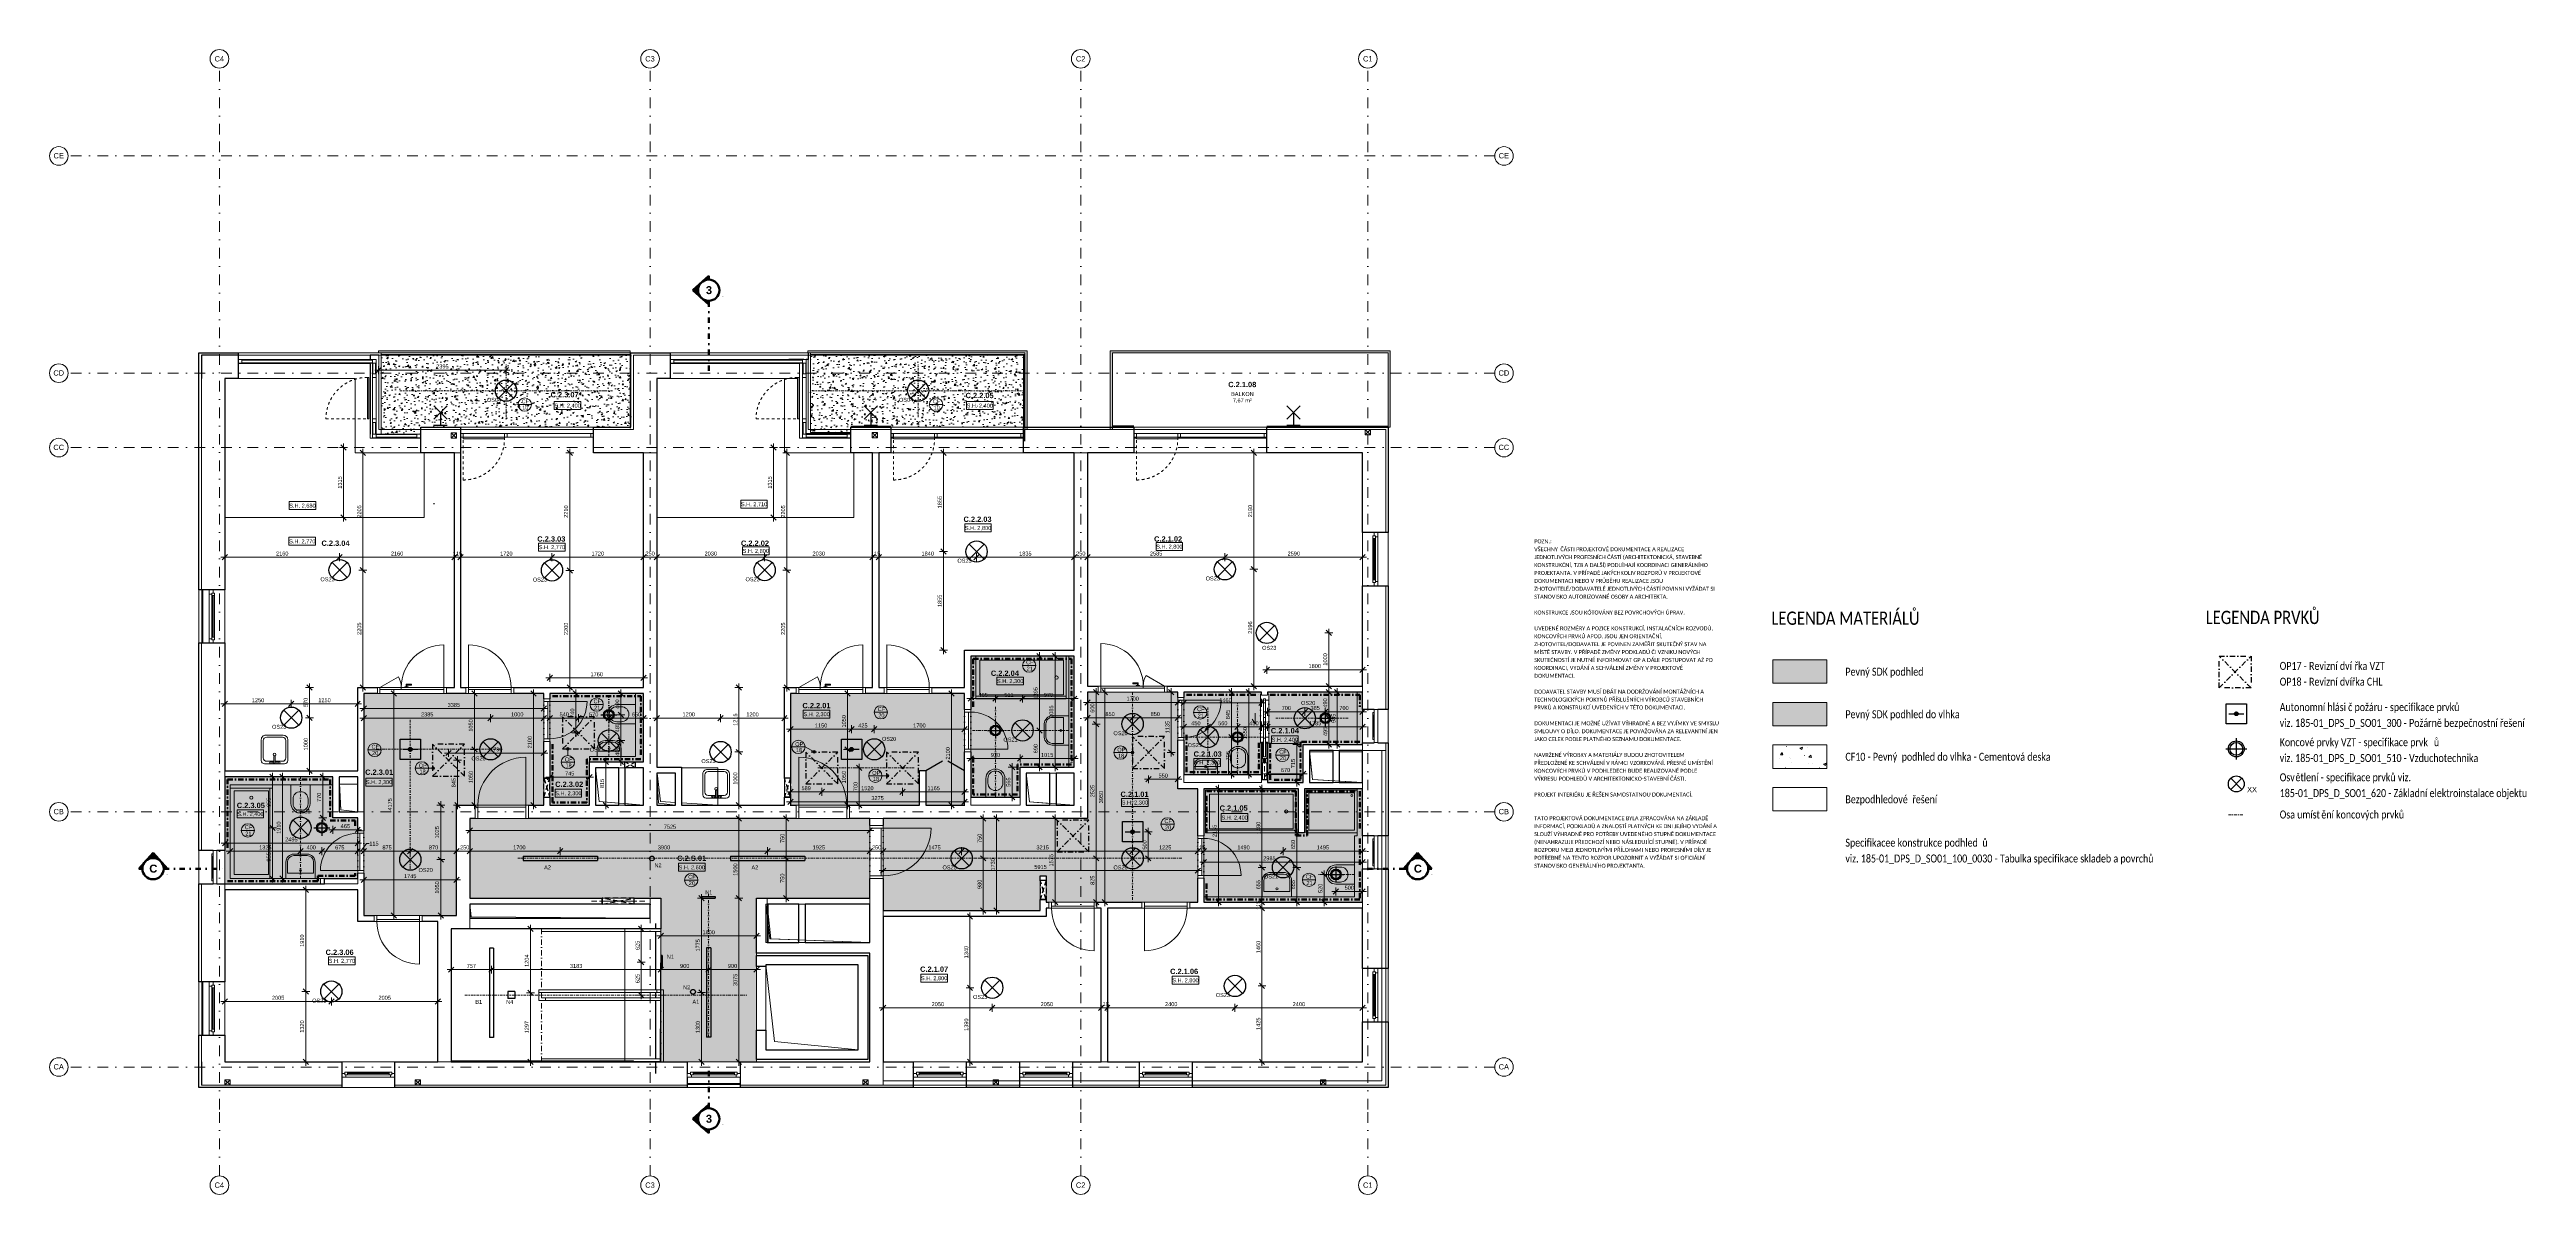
# Model space of a CAD drawing. Header units: millimetres. Extents: x -48130 to -1543, y -7799 to 13735.
import ezdxf

# ---------------------------------------------------------------- set-up
doc = ezdxf.new("R2010")
doc.units = ezdxf.units.MM
for name, pattern in [('ABMV_DashDot_2_2mm-S0_6mm', [110, 50, -30, 0, -30]), ('HA_Dash_2mm-S1mm', [100, 50, -50]), ('HA_Dash_3mm-S1mm', [150, 100, -50]), ('HA_DashDot_10mm-S3mm', [500, 200, -150, 0, -150]), ('HA_DashDot_2_2mm-S0_6mm', [110, 50, -30, 0, -30]), ('HA_DashDot_4mm-S1mm', [200, 100, -50, 0, -50]), ('HA_DashDot_6mm-S2mm', [300, 100, -100, 0, -100])]:
    doc.linetypes.add(name, pattern=pattern)
for name, color, linetype, lineweight in [('-UNDERLAY_A-AREA-____-OTLN', 9, 'Continuous', 25), ('-UNDERLAY_A-DETL-____-OTLN', 9, 'Continuous', 25), ('-UNDERLAY_A-DETL-GENF-OTLN', 9, 'Continuous', 9), ('-UNDERLAY_A-FLOR-____-OTLN', 9, 'Continuous', 9), ('-UNDERLAY_A-FLOR-HRAL-OTLN', 9, 'Continuous', 9), ('-UNDERLAY_A-GENM-____-HDLN', 9, 'HA_Dash_3mm-S1mm', 9), ('-UNDERLAY_A-GENM-____-OTLN', 9, 'Continuous', 9), ('-UNDERLAY_A-GLAZ-CWMG-OTLN', 9, 'Continuous', 5), ('-UNDERLAY_I-WALL-____-OTLN', 9, 'Continuous', 9), ('-UNDERLAY_P-SANR-FIXT-OTLN', 9, 'Continuous', 9), ('A-____-____-DIMS', 9, 'Continuous', 5), ('A-____-____-DIMS-50', 9, 'Continuous', 5), ('A-AREA-____-IDEN', 9, 'Continuous', 9), ('A-CLNG-____-IDEN', 9, 'Continuous', 9), ('A-CLNG-____-OTLN', 9, 'Continuous', 9), ('A-CLNG-____-PATT', 9, 'Continuous', 9), ('A-DETL-____-OTLN', 9, 'Continuous', 25), ('A-DETL-____-THIN', 9, 'Continuous', 9), ('A-DETL-GENF-OTLN', 9, 'Continuous', 9), ('A-DOOR-____-MCUT', 9, 'HA_DashDot_2_2mm-S0_6mm', 9), ('A-DOOR-____-OTLN', 9, 'Continuous', 9), ('A-DOOR-FRAM-OTLN', 9, 'Continuous', 9), ('A-FLOR-____-OTLN', 9, 'Continuous', 9), ('A-FLOR-____-OVHD', 9, 'HA_DashDot_4mm-S1mm', 25), ('A-GENM-____-HDLN', 9, 'HA_Dash_3mm-S1mm', 9), ('A-GENM-____-IDEN', 9, 'Continuous', 9), ('A-GENM-____-MCUT', 9, 'HA_Dash_3mm-S1mm', 25), ('A-GENM-____-OTLN', 9, 'Continuous', 9), ('A-GLAZ-____-MCUT', 9, 'Continuous', 5), ('A-GLAZ-____-OTLN', 9, 'Continuous', 5), ('A-GLAZ-CURT-MCUT', 9, 'Continuous', 5), ('A-GLAZ-CURT-OTLN', 9, 'Continuous', 5), ('A-GLAZ-CWMG-MCUT', 9, 'Continuous', 5), ('A-GLAZ-CWMG-OTLN', 9, 'Continuous', 5), ('A-ROOF-____-OTLN', 9, 'Continuous', 9), ('A-WALL-____-MCUT', 9, 'Continuous', 25), ('A-WALL-____-OTLN', 9, 'Continuous', 9), ('E-LITE-EQPM-IDEN', 9, 'Continuous', 9), ('E-LITE-EQPM-OTLN', 9, 'Continuous', 9), ('G-____-____-DIMS', 9, 'Continuous', 5), ('G-____-____-SYMB', 9, 'Continuous', 5), ('G-____-____-TEXT', 9, 'Continuous', 5), ('I-WALL-____-MCUT', 9, 'Continuous', 25), ('I-WALL-____-OTLN', 9, 'Continuous', 9), ('M-HVAC-CDFF-OTLN', 9, 'Continuous', 9), ('M-HVAC-DUCT-OTLN', 9, 'Continuous', 9), ('S-GRID-____-IDEN', 9, 'Continuous', 9), ('S-GRID-____-OTLN', 9, 'Continuous', 5), ('S-STRS-____-MBND', 9, 'HA_DashDot_4mm-S1mm', 9)]:
    doc.layers.add(name, color=color, linetype=linetype, lineweight=lineweight)
doc.styles.add('Arial', font='arial.ttf', dxfattribs={"height": 100})
doc.styles.add('Arial_1', font='arial.ttf', dxfattribs={"height": 75})
doc.styles.add('Arial_2', font='arial.ttf', dxfattribs={"width": 0.8, "height": 75})
doc.styles.add('Arial_3', font='arial.ttf', dxfattribs={"height": 50})
doc.styles.add('Arial_B', font='arialbd.ttf', dxfattribs={"height": 100})
doc.styles.add('Arial_B_1', font='arialbd.ttf', dxfattribs={"height": 150})
doc.styles.add('Calibri', font='calibri.ttf', dxfattribs={"height": 75})
doc.styles.add('Calibri_1', font='calibri.ttf', dxfattribs={"width": 0.8, "height": 250})
doc.styles.add('Calibri_2', font='calibri.ttf', dxfattribs={"width": 0.8, "height": 150})
doc.dimstyles.new('Inner_Dimensions', dxfattribs={"dimscale": 304.8, "dimtxt": 76.519455, "dimasz": 0.328084, "dimexe": 0.246063, "dimexo": 0.0625, "dimgap": 0.032808, "dimtad": 1, "dimdec": 0, "dimzin": 0, "dimdsep": 46, "dimtxsty": 'Arial_1', "dimblk1": 'OBLIQUE', "dimblk2": 'OBLIQUE', "dimsah": 1, "dimcen": 0.09, "dimdle": 0.246063, "dimazin": 0, "dimtfac": 1, "dimtdec": 4, "dimtix": 1, "dimtmove": 0, "dimatfit": 3, "dimfxl": 0.246063, "dimfxlon": 1, "dimtvp": 1, "dimtolj": 1, "dimtzin": 0, "dimlwd": 9, "dimlwe": 9, "dimarcsym": 2})
doc.dimstyles.new('Inner_Dimensions_1', dxfattribs={"dimscale": 304.8, "dimtxt": 76.519455, "dimasz": 0.328084, "dimexe": 0.246063, "dimexo": 0.0625, "dimgap": 0.032808, "dimtad": 1, "dimdec": 0, "dimzin": 0, "dimdsep": 46, "dimtxsty": 'Arial_1', "dimblk1": 'OBLIQUE', "dimblk2": 'OBLIQUE', "dimsah": 1, "dimcen": 0.09, "dimdle": 0.246063, "dimazin": 0, "dimtfac": 1, "dimtdec": 4, "dimtix": 1, "dimtmove": 1, "dimatfit": 3, "dimfxl": 0.246063, "dimfxlon": 1, "dimtvp": 1, "dimtolj": 1, "dimtzin": 0, "dimlwd": 9, "dimlwe": 9, "dimarcsym": 2})
doc.dimstyles.new('Inner_Dimensions_2', dxfattribs={"dimscale": 304.8, "dimtxt": 76.519455, "dimasz": 0.328084, "dimexe": 0.246063, "dimexo": 0.0625, "dimgap": 0.032808, "dimtad": 1, "dimdec": 0, "dimzin": 0, "dimdsep": 46, "dimtxsty": 'Arial_1', "dimblk1": 'OBLIQUE', "dimblk2": 'OBLIQUE', "dimsah": 1, "dimcen": 0.09, "dimdle": 0.246063, "dimazin": 0, "dimtfac": 1, "dimtdec": 4, "dimtix": 1, "dimtmove": 2, "dimatfit": 3, "dimfxl": 0.246063, "dimfxlon": 1, "dimtvp": 1, "dimtolj": 1, "dimtzin": 0, "dimlwd": 9, "dimlwe": 9, "dimarcsym": 2})

msp = doc.modelspace()

# ---------------------------------------------------------------- texts
at = {"layer": 'A-AREA-____-IDEN', "lineweight": 5, "attachment_point": 1}
for s, insert, char_height, width, style in [('C.2.1.08', (-25961, 7484.7), 100, 653.375, 'Arial_B'), ('C.2.3.07', (-38706.8, 7293), 100, 653.375, 'Arial_B'), ('C.2.2.05', (-30900.9, 7278.1), 100, 653.375, 'Arial_B'), ('BALKON', (-25906.9, 7292.9), 75, 517.088, 'Arial_1'), ('7,67 m²', (-25873.9, 7173.9), 75, 440.928, 'Arial_1'), ('C.2.2.03', (-30940.3, 4950.2), 100, 653.375, 'Arial_B'), ('C.2.3.04', (-43015.8, 4499.7), 100, 653.375, 'Arial_B'), ('C.2.3.03', (-38956.6, 4579.7), 100, 653.375, 'Arial_B'), ('C.2.2.02', (-35126.2, 4499.7), 100, 653.375, 'Arial_B'), ('C.2.1.02', (-27355.8, 4579.7), 100, 653.375, 'Arial_B'), ('C.2.2.04', (-30426.2, 2054.1), 100, 653.375, 'Arial_B'), ('C.2.2.01', (-33969.8, 1445.4), 100, 653.375, 'Arial_B'), ('C.2.1.04', (-25160.1, 973.8), 100, 653.375, 'Arial_B'), ('C.2.1.03', (-26612.1, 534.6), 100, 653.375, 'Arial_B'), ('C.2.3.01', (-42194.7, 193.2), 100, 653.375, 'Arial_B'), ('C.2.3.05', (-44608.8, -431.4), 100, 653.375, 'Arial_B'), ('C.2.3.02', (-38620.1, -34.5), 100, 653.375, 'Arial_B'), ('C.2.1.01', (-27987.6, -222), 100, 653.375, 'Arial_B'), ('C.2.1.05', (-26122.6, -481.6), 100, 653.375, 'Arial_B'), ('C.2.S.01', (-36323.7, -1425.5), 100, 673.417, 'Arial_B'), ('C.2.3.06', (-42938.1, -3193.9), 100, 653.375, 'Arial_B'), ('C.2.1.07', (-31756.6, -3512.1), 100, 653.375, 'Arial_B'), ('C.2.1.06', (-27054.3, -3553.8), 100, 653.375, 'Arial_B')]:
    msp.add_mtext(s, dxfattribs=dict(at, insert=insert, char_height=char_height, width=width, style=style))
at = {"layer": 'A-CLNG-____-IDEN', "lineweight": 5, "char_height": 75, "attachment_point": 1, "style": 'Arial_2'}
for s, insert, width in [('CF', (-39250.9, 7155.4), 137.89), ('10', (-39240.3, 7036.4), 115.443), ('CF', (-31514.4, 7155.5), 137.89), ('10', (-31503.9, 7036.5), 115.443), ('CF', (-29762.8, 2246.7), 137.89), ('21', (-29752.2, 2127.7), 115.443), ('CF', (-37897.9, 1513.5), 137.89), ('21', (-37887.3, 1394.4), 115.443), ('CF', (-32553.3, 1367.2), 137.89), ('20', (-32542.7, 1248.1), 115.443), ('CF', (-26545.7, 1365), 137.89), ('21', (-26535.1, 1245.9), 115.443), ('CF', (-42074.2, 659.3), 137.89), ('20', (-42063.6, 540.2), 115.443), ('CF', (-25000.9, 564.3), 137.89), ('20', (-24990.3, 445.3), 115.443), ('CF', (-44459.5, -853.7), 137.89), ('CF', (-27160.6, -739.2), 137.89), ('20', (-27150.1, -858.3), 115.443), ('21', (-44448.9, -972.7), 115.443), ('CF', (-36118.6, -1787.3), 137.89), ('CF', (-24500.1, -1783.7), 137.89), ('20', (-36108, -1906.3), 115.443), ('21', (-24489.6, -1902.7), 115.443)]:
    msp.add_mtext(s, dxfattribs=dict(at, insert=insert, width=width))
at = {"layer": 'A-GENM-____-IDEN', "lineweight": 5, "char_height": 75, "attachment_point": 1, "style": 'Arial_2'}
for s, insert, width in [('OP', (-34105.3, 708.1), 147.51), ('18', (-34092.1, 595.4), 115.443), ('OP', (-28047.1, 602.7), 147.51), ('18', (-28033.9, 490), 115.443), ('OP', (-41185.9, 305.9), 147.51), ('18', (-41172.7, 193.1), 115.443), ('OP', (-38439.8, 421.2), 147.51), ('18', (-38426.6, 308.5), 115.443), ('OP', (-32657.1, 167.2), 147.51), ('18', (-32643.9, 54.5), 115.443)]:
    msp.add_mtext(s, dxfattribs=dict(at, insert=insert, width=width))
at = {"layer": 'E-LITE-EQPM-IDEN', "lineweight": 5, "char_height": 75, "attachment_point": 1, "style": 'Arial_2'}
for s, insert, width in [('OS04', (-39905.3, 7183.9), 262.953), ('OS04', (-32153.2, 7183.9), 262.953), ('OS23', (-43035.3, 3808.9), 262.953), ('OS23', (-39040.3, 3803.9), 262.953), ('OS23', (-35040.3, 3808.9), 262.953), ('OS23', (-31055.3, 4158.9), 262.953), ('OS23', (-26385.3, 3824.4), 262.953), ('OS23', (-25323.5, 2519.5), 262.953), ('OS20', (-24591, 1482.9), 262.953), ('OS23', (-43945.3, 1033.9), 262.953), ('OS21', (-37970.3, 603.9), 262.953), ('OS20', (-32473.1, 807.1), 262.953), ('OS21', (-30189.8, 793.9), 262.953), ('OS20', (-28120.3, 913.9), 262.953), ('OS21', (-26722.7, 689.3), 262.953), ('OS20', (-40195.3, 438.9), 262.953), ('OS23', (-35870.3, 388.9), 262.953), ('OS21', (-43490.8, -557), 262.953), ('OS20', (-41190, -1659.7), 262.953), ('A2', (-38828.5, -1611.1), 125.063), ('N2', (-36753.5, -1569), 131.477), ('A2', (-34928.5, -1611.1), 125.063), ('OS20', (-31335.3, -1611.1), 262.953), ('OS20', (-28120.3, -1611.1), 262.953), ('OS21', (-25290.3, -1781.1), 262.953), ('N1', (-35797.4, -2078.6), 131.477), ('N1', (-36520.7, -3289.3), 131.477), ('OS23', (-43190.3, -4116.1), 262.953), ('B1', (-40121.5, -4139.6), 125.063), ('N4', (-39542.2, -4139.6), 131.477), ('N2', (-36214.5, -3864.5), 131.477), ('A1', (-36038.5, -4136.1), 125.063), ('OS23', (-30760.3, -4046.1), 262.953), ('OS23', (-26195.3, -4011.1), 262.953)]:
    msp.add_mtext(s, dxfattribs=dict(at, insert=insert, width=width))
at = {"layer": 'G-____-____-DIMS', "lineweight": 9, "char_height": 75, "width": 592.246, "attachment_point": 1, "line_spacing_factor": 0.941778, "style": 'Arial_1'}
for s, insert in [('S.H. 2,400', (-38633.7, 7075.3)), ('S.H. 2,400', (-30881.6, 7075.3)), ('S.H. 2,680', (-43621.3, 5193.5)), ('S.H. 2,710', (-35126.6, 5221.1)), ('S.H. 2,800', (-30914.2, 4772.7)), ('S.H. 2,770', (-43624, 4522.6)), ('S.H. 2,770', (-38928.8, 4412.8)), ('S.H. 2,800', (-35094.6, 4342.7)), ('S.H. 2,800', (-27315.5, 4422.5)), ('S.H. 2,300', (-30309.6, 1893.9)), ('S.H. 2,300', (-33949.8, 1271.5)), ('S.H. 2,400', (-25144.9, 790.6)), ('S.H. 2,300', (-26604.6, 363.3)), ('S.H. 2,300', (-42179.8, -5.8)), ('S.H. 2,300', (-38619.4, -214.8)), ('S.H. 2,300', (-27964.2, -390.3)), ('S.H. 2,400', (-44600.1, -606.2)), ('S.H. 2,400', (-26087.5, -672.9)), ('S.H. 2,600', (-36298.1, -1609.2)), ('S.H. 2,770', (-42879.4, -3367.9)), ('S.H. 2,800', (-31739.7, -3693.7)), ('S.H. 2,800', (-27013.3, -3733))]:
    msp.add_mtext(s, dxfattribs=dict(at, insert=insert))
at = {"layer": 'G-____-____-SYMB', "attachment_point": 1}
for s, insert, char_height, width, style in [('\\fArial|b1|i0|c0|p34|;3', (-35786, 9285.1), 150, 144.304, 'Arial_B_1'), ('-', (-35478.4, 9128.1), 50, 28.059, 'Arial_3'), ('\\fArial|b1|i0|c0|p34|;C', (-46253.7, -1595.2), 150, 184.388, 'Arial_B_1'), ('-', (-45929.6, -1752.2), 50, 28.059, 'Arial_3'), ('\\fArial|b1|i0|c0|p34|;C', (-22469.2, -1595.2), 150, 184.388, 'Arial_B_1'), ('-', (-22145, -1752.2), 50, 28.059, 'Arial_3'), ('\\fArial|b1|i0|c0|p34|;3', (-35786, -6300.1), 150, 144.304, 'Arial_B_1'), ('-', (-35478.4, -6457.1), 50, 28.059, 'Arial_3')]:
    msp.add_mtext(s, dxfattribs=dict(at, insert=insert, char_height=char_height, width=width, style=style))
at = {"layer": 'G-____-____-TEXT', "color": 7, "lineweight": 9, "attachment_point": 1}
for s, insert, char_height, width, style in [('VŠECHNY ', (-20206.4, 4374.4), 75, 597.257, 'Calibri'), ('JEDNOTLIVÝCH PROFESNÍCH ČÁSTÍ (ARCHITEKTONICKÁ, STAVEBNĚ ', (-20206.4, 4225.6), 75, 4028.48, 'Calibri'), ('POZN.: ', (-20206.4, 4523.2), 75, 448.945, 'Calibri'), ('ČÁSTI PROJEKTOVÉ DOKUMENTACE A REALIZACE ', (-19713.6, 4374.4), 75, 2978.269, 'Calibri'), ('KONSTRUKČNÍ, TZB A DALŠÍ) PODLÉHAJÍ KOORDINACI GENERÁLNÍHO ', (-20206.4, 4076.8), 75, 4164.767, 'Calibri'), ('DOKUMENTACI NEBO V\xa0PRŮBĚHU REALIZACE JSOU ', (-20206.4, 3779.1), 75, 3106.539, 'Calibri'), ('PROJEKTANTA. V\xa0PŘÍPADĚ JAKÝCHKOLIV ROZPORŮ V\xa0PROJEKTOVÉ ', (-20206.4, 3927.9), 75, 4004.429, 'Calibri'), ('STANOVISKO AUTORIZOVANÉ OSOBY A ARCHITEKTA.', (-20206.4, 3481.4), 75, 3178.691, 'Calibri'), ('ZHOTOVITELÉ/DODAVATELÉ JEDNOTLIVÝCH ČÁSTÍ POVINNI VYŽÁDAT SI ', (-20206.4, 3630.3), 75, 4337.129, 'Calibri'), ('KONSTRUKCE JSOU KÓTOVÁNY BEZ POVRCHOVÝCH ÚPRAV. ', (-20206.4, 3183.8), 75, 3627.636, 'Calibri'), ('UVEDENÉ ROZMĚRY A POZICE KONSTRUKCÍ, INSTALAČNÍCH ROZVODŮ, ', (-20206.4, 2886.1), 75, 4293.037, 'Calibri'), ('LEGENDA MATERIÁL', (-15745, 3164.8), 250, 3136.202, 'Calibri_1'), ('Ů', (-13157.4, 3164.8), 250, 243.713, 'Calibri_1'), ('LEGENDA PRVK', (-7575.9, 3179.1), 250, 2353.755, 'Calibri_1'), ('Ů', (-5633.8, 3179.1), 250, 243.713, 'Calibri_1'), ('ZHOTOVITEL/DODAVATEL JE POVINEN ZAMĚŘIT SKUTEČNÝ STAV NA ', (-20206.4, 2588.5), 75, 4132.699, 'Calibri'), ('KONCOVÝCH PRVKŮ APOD. JSOU JEN ORIENTAČNÍ, ', (-20206.4, 2737.3), 75, 3094.514, 'Calibri'), ('MÍSTĚ STAVBY. V PŘÍPADĚ ZMĚNY PODKLADŮ ČI VZNIKU NOVÝCH ', (-20206.4, 2439.6), 75, 3980.378, 'Calibri'), ('SKUTEČNOSTÍ JE NUTNÉ INFORMOVAT GP A DÁLE POSTUPOVAT AŽ PO ', (-20206.4, 2290.8), 75, 4285.02, 'Calibri'), ('KOORDINACI, VYDÁNÍ A SCHVÁLENÍ ZMĚNY V PROJEKTOVÉ ', (-20206.4, 2142), 75, 3571.518, 'Calibri'), ('DOKUMENTACI. ', (-20206.4, 1993.2), 75, 1002.109, 'Calibri'), ('Pevný SDK podhled', (-14353.1, 2108), 150, 1840.675, 'Calibri_2'), ('OP17 - Revizní dví', (-6183.9, 2217.6), 150, 1705.991, 'Calibri_2'), ('OP18 - Revizní dvířka CHL', (-6183.9, 1920), 150, 2443.544, 'Calibri_2'), ('řka VZT', (-4776.3, 2217.6), 150, 718.312, 'Calibri_2'), ('TECHNOLOGICKÝCH POKYNŮ PŘÍSLUŠNÝCH VÝROBCŮ STAVEBNÍCH ', (-20206.4, 1546.7), 75, 4072.573, 'Calibri'), ('DODAVATEL STAVBY MUSÍ DBÁT NA DODRŽOVÁNÍ MONTÁŽNÍCH A ', (-20206.4, 1695.5), 75, 4072.573, 'Calibri'), ('PRVKŮ A KONSTRUKCÍ UVEDENÝCH V TÉTO DOKUMENTACI.', (-20206.4, 1397.8), 75, 3599.577, 'Calibri'), ('Autonomní hlási', (-6183.9, 1442.3), 150, 1558.48, 'Calibri_2'), ('č požáru - specifikace prvků', (-4898, 1442.3), 150, 2635.948, 'Calibri_2'), ('SMLOUVY O DÍLO. DOKUMENTACE JE POVAŽOVÁNA ZA RELEVANTNÍ JEN ', (-20206.4, 951.4), 75, 4401.264, 'Calibri'), ('DOKUMENTACI JE MOŽNÉ UŽÍVAT VÝHRADNĚ A BEZ VYJÍMKY VE SMYSLU ', (-20206.4, 1100.2), 75, 4401.264, 'Calibri'), ('Pevný SDK podhled do vlhka', (-14353.1, 1308), 150, 2700.084, 'Calibri_2'), ('viz. 185-01_DPS_D_SO01_300 - Požárně bezpečnostní řešení', (-6183.9, 1144.6), 150, 5810.631, 'Calibri_2'), ('JAKO CELEK PODLE PLATNÉHO SEZNAMU DOKUMENTACE.', (-20206.4, 802.5), 75, 3515.4, 'Calibri'), ('NAVRŽENÉ VÝROBKY A MATERIÁLY BUDOU ZHOTOVITELEM ', (-20206.4, 504.9), 75, 3615.611, 'Calibri'), ('CF10 - Pevný  podhled do vlhka - Cementová deska', (-14353.1, 508), 150, 4855.02, 'Calibri_2'), ('viz. 185-01_DPS_D_SO01_510 - Vzduchotechnika', (-6183.9, 484.6), 150, 4726.749, 'Calibri_2'), ('Koncové prvky VZT - specifikace prvk', (-6183.9, 782.3), 150, 3514.598, 'Calibri_2'), ('ů', (-3284.1, 782.3), 150, 121.857, 'Calibri_2'), ('VÝKRESU PODHLEDŮ V ARCHITEKTONICKO-STAVEBNÍ ČÁSTI. ', (-20206.4, 58.4), 75, 3647.678, 'Calibri'), ('KONCOVÝCH PRVKŮ V PODHLEDECH BUDE REALIZOVANÉ PODLE ', (-20206.4, 207.2), 75, 3924.26, 'Calibri'), ('PŘEDLOŽENÉ KE SCHVÁLENÍ V RÁMCI VZORKOVÁNÍ. PŘESNÉ UMÍSTĚNÍ ', (-20206.4, 356), 75, 4285.02, 'Calibri'), ('Osv', (-6183.9, 122.3), 150, 359.156, 'Calibri_2'), ('ětlení - specifikace prvků viz.', (-5887.6, 122.3), 150, 2712.91, 'Calibri_2'), ('PROJEKT INTERIÉRU JE ŘEŠEN SAMOSTATNOU DOKUMENTACÍ.', (-20206.4, -239.3), 75, 3775.948, 'Calibri'), ('Bezpodhledové ', (-14353.1, -292), 150, 1526.413, 'Calibri_2'), ('řešení', (-13093.7, -292), 150, 577.215, 'Calibri_2'), ('185-01_DPS_D_SO01_620 - Základní elektroinstalace objektu', (-6183.9, -175.4), 150, 5868.352, 'Calibri_2'), ('TATO PROJEKTOVÁ DOKUMENTACE BYLA ZPRACOVÁNA NA ZÁKLADĚ ', (-20206.4, -685.7), 75, 4176.792, 'Calibri'), ('INFORMACÍ, PODKLADŮ A ZNALOSTÍ PLATNÝCH KE DNI JEJÍHO VYDÁNÍ A ', (-20206.4, -834.6), 75, 4377.214, 'Calibri'), ('Osa umíst', (-6183.9, -577.7), 150, 949.198, 'Calibri_2'), ('ění koncových prvků', (-5400.8, -577.7), 150, 1968.945, 'Calibri_2'), ('SLOUŽÍ VÝHRADNĚ PRO POTŘEBY UVEDENÉHO STUPNĚ DOKUMENTACE ', (-20206.4, -983.4), 75, 4369.197, 'Calibri'), ('ROZPORU MEZI JEDNOTLIVÝMI PŘÍLOHAMI NEBO PROFESNÍMI DÍLY JE ', (-20206.4, -1281.1), 75, 4256.961, 'Calibri'), ('(NENAHRAZUJE PŘEDCHOZÍ NEBO NÁSLEDUJÍCÍ STUPNĚ). V PŘÍPADĚ ', (-20206.4, -1132.2), 75, 4140.716, 'Calibri'), ('viz. 185-01_DPS_D_SO01_100_0030 - Tabulka specifikace skladeb a povrchů', (-14353, -1405.1), 150, 7317.803, 'Calibri_2'), ('Specifikacee konstrukce podhled', (-14353, -1107.5), 150, 3123.375, 'Calibri_2'), ('ů ', (-11775.9, -1107.5), 150, 173.165, 'Calibri_2'), ('STANOVISKO GENERÁLNÍHO PROJEKTANTA.', (-20206.4, -1578.7), 75, 2633.543, 'Calibri'), ('POTŘEBNÉ NA TENTO ROZPOR UPOZORNIT A VYŽÁDAT SI OFICIÁLNÍ ', (-20206.4, -1429.9), 75, 4108.648, 'Calibri')]:
    msp.add_mtext(s, dxfattribs=dict(at, insert=insert, char_height=char_height, width=width, style=style))
at = {"layer": 'G-____-____-TEXT', "color": 11, "lineweight": 9, "insert": (-6798.1, -133.1), "char_height": 100, "width": 224.472, "attachment_point": 1, "style": 'Arial'}
msp.add_mtext('XX', dxfattribs=at)
at = {"layer": 'S-GRID-____-IDEN', "lineweight": 5, "char_height": 100, "attachment_point": 1, "style": 'Arial'}
for s, insert, width in [('C4', (-45025.8, 13610.5), 220.464), ('C3', (-36925.8, 13610.5), 220.464), ('C2', (-28825.8, 13610.5), 220.464), ('C1', (-23425.8, 13610.5), 220.464), ('CE', (-48055, 11787.1), 240.506), ('CE', (-20874.4, 11787.1), 240.506), ('CD', (-48058.3, 7702.1), 248.523), ('CD', (-20877.6, 7702.1), 248.523), ('CC', (-48058.3, 6302.1), 248.523), ('CC', (-20877.6, 6302.1), 248.523), ('CB', (-48055, -547.9), 240.506), ('CB', (-20874.4, -547.9), 240.506), ('CA', (-48055, -5347.9), 240.506), ('CA', (-20874.4, -5347.9), 240.506), ('C4', (-45025.8, -7573.2), 220.464), ('C3', (-36925.8, -7573.2), 220.464), ('C2', (-28825.8, -7573.2), 220.464), ('C1', (-23425.8, -7573.2), 220.464)]:
    msp.add_mtext(s, dxfattribs=dict(at, insert=insert, width=width))

# ---------------------------------------------------------------- blocks, each defined once
blk = doc.blocks.new('Rectangular Mullion - 70x70_Symetric_Offset0-1462222-DPS_2NP-C')
at = {"layer": '-UNDERLAY_A-GLAZ-CWMG-OTLN'}
for p, q in [((-44515, 7833), (-44515, 7903)), ((-42057, 7903), (-44515, 7903)), ((-42057, 7833), (-44515, 7833)), ((-42057, 7903), (-42057, 7833))]:
    blk.add_line(p, q, dxfattribs=at)
blk = doc.blocks.new('Rectangular Mullion - 70x70_Symetric_Offset0-1502120-DPS_2NP-C')
at = {"layer": '-UNDERLAY_A-GLAZ-CWMG-OTLN'}
for p, q in [((-42057, 7903), (-41987, 7903)), ((-42057, 7603), (-42057, 7903)), ((-41987, 7603), (-41987, 7903))]:
    blk.add_line(p, q, dxfattribs=at)
blk = doc.blocks.new('Rectangular Mullion - 70x70_Symetric_Offset0-1462216-DPS_2NP-C')
at = {"layer": '-UNDERLAY_A-GLAZ-CWMG-OTLN'}
for p, q in [((-41987, 6433), (-41987, 6503)), ((-41220, 6503), (-41987, 6503)), ((-41220, 6433), (-41987, 6433)), ((-41220, 6503), (-41220, 6433))]:
    blk.add_line(p, q, dxfattribs=at)
blk = doc.blocks.new('Rectangular Mullion - 70x70_Symetric_Offset0-1462384-DPS_2NP-C')
at = {"layer": '-UNDERLAY_A-GLAZ-CWMG-OTLN'}
for p, q in [((-36390, 7833), (-36390, 7903)), ((-33967, 7903), (-36390, 7903)), ((-33967, 7833), (-36390, 7833)), ((-33967, 7903), (-33967, 7833))]:
    blk.add_line(p, q, dxfattribs=at)
blk = doc.blocks.new('HA_GM_Shaft_Rectangle - Default-1963435-DPS_2NP-C')
at = {"layer": '-UNDERLAY_A-DETL-GENF-OTLN'}
for p, q in [((160, -160), (1600, 0)), ((0, -1735), (160, -160))]:
    blk.add_line(p, q, dxfattribs=at)
at = {"layer": '-UNDERLAY_A-GENM-____-OTLN'}
for p, q in [((0, -1735), (0, 0)), ((0, 0), (1600, 0)), ((1600, 0), (1600, -1735)), ((1600, -1735), (0, -1735))]:
    blk.add_line(p, q, dxfattribs=at)
blk = doc.blocks.new('HA_GM_Shaft_Rectangle - Default-1963437-DPS_2NP-C')
at = {"layer": '-UNDERLAY_A-DETL-GENF-OTLN'}
for p, q in [((72, -72), (720, 0)), ((0, -1955), (72, -72))]:
    blk.add_line(p, q, dxfattribs=at)
at = {"layer": '-UNDERLAY_A-GENM-____-OTLN'}
for p, q in [((0, -1955), (0, 0)), ((0, 0), (720, 0)), ((720, 0), (720, -1955)), ((720, -1955), (0, -1955))]:
    blk.add_line(p, q, dxfattribs=at)
blk = doc.blocks.new('HA_GM_Shaft_Rectangle - Default-1963439-DPS_2NP-C')
at = {"layer": '-UNDERLAY_A-DETL-GENF-OTLN'}
for p, q in [((26, -26), (260, 0)), ((0, -3390), (26, -26))]:
    blk.add_line(p, q, dxfattribs=at)
at = {"layer": '-UNDERLAY_A-GENM-____-OTLN'}
for p, q in [((0, -3390), (0, 0)), ((0, 0), (260, 0)), ((260, 0), (260, -3390)), ((260, -3390), (0, -3390))]:
    blk.add_line(p, q, dxfattribs=at)
blk = doc.blocks.new('ABMV_Bathtub_Generic - 800x1700-1414026-DPS_2NP-C')
at = {"layer": '-UNDERLAY_P-SANR-FIXT-OTLN'}
for p, q in [((75, 50), (75, 1625)), ((75, 1625), (725, 1625)), ((75, 1625), (725, 1625)), ((75, 50), (75, 1625)), ((725, 1625), (725, 50)), ((725, 1625), (725, 50)), ((800, 0), (50, 0)), ((800, 0), (50, 0)), ((725, 50), (75, 50)), ((725, 50), (75, 50))]:
    blk.add_line(p, q, dxfattribs=at)
blk.add_circle((400, 180), 30, dxfattribs=at)
blk = doc.blocks.new('ABMV_Bathtub_Generic - 800x1700-V1-DPS_2NP-C')
at = {"layer": '-UNDERLAY_P-SANR-FIXT-OTLN'}
for p, q in [((50, 1700), (800, 1700)), ((50, 1700), (800, 1700)), ((75, 50), (75, 1625)), ((75, 1625), (725, 1625)), ((75, 1625), (725, 1625)), ((75, 50), (75, 1625)), ((725, 1625), (725, 50)), ((725, 1625), (725, 50)), ((800, 1700), (800, 0)), ((800, 1700), (800, 0)), ((800, 0), (50, 0)), ((800, 0), (50, 0)), ((725, 50), (75, 50)), ((725, 50), (75, 50))]:
    blk.add_line(p, q, dxfattribs=at)
blk.add_circle((400, 180), 30, dxfattribs=at)
blk = doc.blocks.new('ABMV_Toilet_WallHung - Default-1928450-DPS_2NP-C')
at = {"layer": '-UNDERLAY_P-SANR-FIXT-OTLN'}
for p, q in [((-55, 75), (-55, 425)), ((-16, 426), (-16, 340)), ((266, 340), (266, 426)), ((305, 75), (305, 425))]:
    blk.add_line(p, q, dxfattribs=at)
for centre, radius, start, end in [((125, 425), 180, 0, 180), ((125, 426), 141, 360, 180), ((125, 340), 141, 180, 360)]:
    blk.add_arc(centre, radius, start, end, dxfattribs=at)
blk = doc.blocks.new('ABMV_Toilet_WallHung - Default-1928451-DPS_2NP-C')
at = {"layer": '-UNDERLAY_P-SANR-FIXT-OTLN'}
for p, q in [((-55, 75), (-55, 425)), ((-16, 426), (-16, 340)), ((266, 340), (266, 426)), ((305, 75), (305, 425))]:
    blk.add_line(p, q, dxfattribs=at)
for centre, radius, start, end in [((125, 425), 180, 0, 180), ((125, 426), 141, 360, 180), ((125, 340), 141, 180, 360)]:
    blk.add_arc(centre, radius, start, end, dxfattribs=at)
blk = doc.blocks.new('ABMV_WashBasin_Generic - 550x460-1465709-DPS_2NP-C')
at = {"layer": '-UNDERLAY_P-SANR-FIXT-OTLN'}
for p, q in [((250, 510), (0, 510)), ((0, 480), (250, 480)), ((-150, 360), (-150, 50)), ((-120, 150), (-120, 360)), ((370, 150), (-120, 150)), ((370, 360), (370, 150)), ((400, 50), (400, 360))]:
    blk.add_line(p, q, dxfattribs=at)
for centre, radius, start, end in [((0, 360), 150, 90, 180), ((0, 360), 120, 90, 180), ((250, 360), 150, 360, 90), ((250, 360), 120, 360, 90), ((125, 200), 20, 90, 270), ((125, 200), 20, 270, 90)]:
    blk.add_arc(centre, radius, start, end, dxfattribs=at)
blk = doc.blocks.new('ABMV_WashBasin_Generic - 450x300-1903885-DPS_2NP-C')
at = {"layer": '-UNDERLAY_P-SANR-FIXT-OTLN'}
for p, q in [((-100, 225), (-100, 75)), ((-100, 75), (350, 75)), ((-70, 175), (-70, 225)), ((320, 175), (-70, 175)), ((200, 375), (50, 375)), ((50, 345), (200, 345)), ((320, 225), (320, 175)), ((350, 75), (350, 225))]:
    blk.add_line(p, q, dxfattribs=at)
for centre, radius, start, end in [((50, 225), 150, 90, 180), ((50, 225), 120, 90, 180), ((125, 225), 20, 90, 270), ((125, 225), 20, 270, 90), ((200, 225), 150, 360, 90), ((200, 225), 120, 360, 90)]:
    blk.add_arc(centre, radius, start, end, dxfattribs=at)
blk = doc.blocks.new('ABMV_WashBasin_Generic - 450x300-1493525-DPS_2NP-C')
at = {"layer": '-UNDERLAY_P-SANR-FIXT-OTLN'}
for p, q in [((-100, 200), (-100, 50)), ((-70, 150), (-70, 200)), ((320, 150), (-70, 150)), ((200, 350), (50, 350)), ((50, 320), (200, 320)), ((320, 200), (320, 150)), ((350, 50), (350, 200))]:
    blk.add_line(p, q, dxfattribs=at)
for centre, radius, start, end in [((50, 200), 150, 90, 180), ((50, 200), 120, 90, 180), ((125, 200), 20, 90, 270), ((125, 200), 20, 270, 90), ((200, 200), 150, 360, 90), ((200, 200), 120, 360, 90)]:
    blk.add_arc(centre, radius, start, end, dxfattribs=at)
blk = doc.blocks.new('ABMV_ShowerBasin_Generic - 800x960-1530461-DPS_2NP-C')
at = {"layer": '-UNDERLAY_P-SANR-FIXT-OTLN'}
for p, q in [((0, 800), (960, 800)), ((0, 800), (960, 800)), ((50, 50), (50, 750)), ((50, 750), (910, 750)), ((50, 750), (910, 750)), ((50, 50), (50, 750)), ((910, 750), (910, 50)), ((910, 750), (910, 50)), ((960, 800), (960, 0)), ((960, 800), (960, 0)), ((960, 0), (0, 0)), ((960, 0), (0, 0)), ((910, 50), (50, 50)), ((910, 50), (50, 50))]:
    blk.add_line(p, q, dxfattribs=at)
blk.add_circle((100, 100), 20, dxfattribs=at)
blk = doc.blocks.new('Skříňka se dřezem_ pravoúhlá - 500 x 440mm-1427235-DPS_2NP-C')
at = {"layer": '-UNDERLAY_P-SANR-FIXT-OTLN'}
for p, q in [((-234, 117), (-234, -271)), ((-234, 117), (-234, -271)), ((-196, 69), (-196, -258)), ((202, 180), (-171, 180)), ((202, 180), (-171, 180)), ((3, 133), (-133, 133)), ((92, 180), (-73, 180)), ((-73, 142), (3, 142)), ((3, 161), (3, 40)), ((28, 161), (28, 40)), ((28, 142), (92, 142)), ((164, 133), (28, 133)), ((228, -258), (228, 69)), ((266, -276), (266, 117)), ((266, -276), (266, 117)), ((-145, -360), (181, -360)), ((-145, -360), (181, -360)), ((-133, -322), (164, -322))]:
    blk.add_line(p, q, dxfattribs=at)
for centre, radius, start, end in [((-171, 117), 63.5, 90, 180), ((-171, 117), 63.5, 90, 180), ((-133, 69), 63.5, 90, 180), ((-73, 161), 19, 90, 270), ((-48, 161), 19, 360, 180), ((-48, 161), 19, 180, 0), ((16, 3), 25.4, 360, 180), ((16, 3), 25.4, 180, 0), ((16, 161), 12.7, 360, 180), ((16, 40), 12.7, 180, 0), ((66, 161), 19, 360, 180), ((66, 161), 19, 180, 360), ((92, 161), 19, 270, 90), ((164, 69), 63.5, 0, 90), ((202, 117), 63.5, 0, 90), ((202, 117), 63.5, 360, 90), ((-145, -271), 88.9, 180, 270), ((-145, -271), 88.9, 180, 270), ((-133, -258), 63.5, 180, 270), ((164, -258), 63.5, 270, 0), ((181, -276), 84.4, 270, 0), ((181, -276), 84.4, 270, 0)]:
    blk.add_arc(centre, radius, start, end, dxfattribs=at)
blk = doc.blocks.new('Top Rail Type - Top Rail_Internal_-1443993-DPS_2NP-C')
at = {"layer": '-UNDERLAY_A-FLOR-HRAL-OTLN'}
for p, q in [((-38925, -3951), (-38925, -4001)), ((-38925, -4001), (-38925, -3951)), ((-38925, -3951), (-36710, -3951)), ((-38925, -4027), (-38925, -4001)), ((-36710, -4001), (-38925, -4001)), ((-38925, -4152), (-38925, -4027)), ((-38800, -4152), (-38925, -4152)), ((-38875, -4001), (-38875, -4027)), ((-38875, -4027), (-38875, -4102)), ((-38875, -4102), (-38800, -4102)), ((-38800, -4102), (-36635, -4102)), ((-38800, -4102), (-38800, -4152)), ((-36635, -4152), (-38800, -4152)), ((-36710, -4001), (-36710, -3951)), ((-36710, -3951), (-36585, -3951)), ((-36635, -4001), (-36710, -4001)), ((-36635, -4076), (-36635, -4001)), ((-36635, -5302), (-36635, -4076)), ((-36635, -4102), (-36635, -4152)), ((-36585, -3951), (-36585, -4076)), ((-36585, -4076), (-36585, -5302)), ((-36585, -5302), (-36635, -5302))]:
    blk.add_line(p, q, dxfattribs=at)
blk = doc.blocks.new('Top Rail Type - Top Rail_Internal_-1444010-DPS_2NP-C')
at = {"layer": '-UNDERLAY_A-FLOR-HRAL-OTLN'}
for p, q in [((-38875, -5301), (-38875, -5251)), ((-38875, -5251), (-36635, -5251)), ((-36635, -5301), (-38875, -5301)), ((-36635, -5251), (-36635, -5301))]:
    blk.add_line(p, q, dxfattribs=at)
blk = doc.blocks.new('Top Rail Type - Top Rail_Internal_-1462503-DPS_2NP-C')
at = {"layer": '-UNDERLAY_A-FLOR-HRAL-OTLN'}
blk.add_hatch(color=256, dxfattribs=at).paths.add_polyline_path([(-37210, 8028), (-37210, 8068), (-41940, 8068), (-41940, 8028), (-38422, 8028)])
for p, q in [((-41940, 8028), (-41940, 8068)), ((-41940, 8068), (-37210, 8068)), ((-37210, 8028), (-41940, 8028)), ((-37210, 8068), (-37210, 8028))]:
    blk.add_line(p, q, dxfattribs=at)
blk = doc.blocks.new('Top Rail Type - Top Rail_Internal_-1462552-DPS_2NP-C')
at = {"layer": '-UNDERLAY_A-FLOR-HRAL-OTLN'}
for points in [[(-29785, 8028), (-29745, 8068), (-33865, 8068), (-33865, 8028), (-30344, 8028)], [(-29785, 6588), (-29745, 6588), (-29745, 8068), (-29785, 8028), (-29785, 6909)]]:
    blk.add_hatch(color=256, dxfattribs=at).paths.add_polyline_path(points)
for p, q in [((-33865, 8028), (-33865, 8068)), ((-33865, 8068), (-29745, 8068)), ((-29785, 8028), (-33865, 8028)), ((-29785, 6588), (-29785, 8028)), ((-29745, 8068), (-29745, 6588)), ((-29745, 6588), (-29785, 6588))]:
    blk.add_line(p, q, dxfattribs=at)
blk = doc.blocks.new('Top Rail Type - Top Rail_Internal_-1462590-DPS_2NP-C')
at = {"layer": '-UNDERLAY_A-FLOR-HRAL-OTLN'}
for points in [[(-22955, 8028), (-22915, 8068), (-28180, 8068), (-28140, 8028), (-23881, 8028)], [(-28180, 6588), (-28140, 6588), (-28140, 8028), (-28180, 8068), (-28180, 7522)], [(-22955, 6633), (-22915, 6633), (-22915, 8068), (-22955, 8028), (-22955, 7522)]]:
    blk.add_hatch(color=256, dxfattribs=at).paths.add_polyline_path(points)
for p, q in [((-28180, 8068), (-22915, 8068)), ((-28180, 6588), (-28180, 8068)), ((-22955, 8028), (-28140, 8028)), ((-28140, 8028), (-28140, 6588)), ((-22955, 6633), (-22955, 8028)), ((-22915, 8068), (-22915, 6633)), ((-28140, 6588), (-28180, 6588)), ((-22915, 6633), (-22955, 6633))]:
    blk.add_line(p, q, dxfattribs=at)
blk = doc.blocks.new('Obdélníková příčel - 50x70mm EXT-1501123-DPS_2NP-C')
at = {"layer": '-UNDERLAY_A-GLAZ-CWMG-OTLN'}
for p, q in [((-39525, 6443), (-39525, 6513)), ((-39525, 6513), (-37950, 6513)), ((-39525, 6443), (-37950, 6443)), ((-37950, 6513), (-37950, 6443))]:
    blk.add_line(p, q, dxfattribs=at)
blk = doc.blocks.new('Obdélníková příčel - 50x70mm EXT-1501125-DPS_2NP-C')
at = {"layer": '-UNDERLAY_A-GLAZ-CWMG-OTLN'}
for p, q in [((-40350, 6443), (-40350, 6513)), ((-40350, 6513), (-39575, 6513)), ((-40350, 6443), (-39575, 6443)), ((-39575, 6513), (-39575, 6443))]:
    blk.add_line(p, q, dxfattribs=at)
blk = doc.blocks.new('Rectangular Mullion - 70x70_Symetric_Offset0-1502155-DPS_2NP-C')
at = {"layer": '-UNDERLAY_A-GLAZ-CWMG-OTLN'}
for p, q in [((-42057, 6753), (-42057, 7603)), ((-41987, 6753), (-41987, 7603))]:
    blk.add_line(p, q, dxfattribs=at)
blk = doc.blocks.new('Rectangular Mullion - 70x70_Symetric_Offset0-1502157-DPS_2NP-C')
at = {"layer": '-UNDERLAY_A-GLAZ-CWMG-OTLN'}
for p, q in [((-42057, 6433), (-42057, 6753)), ((-41987, 6433), (-41987, 6753)), ((-41987, 6433), (-42057, 6433))]:
    blk.add_line(p, q, dxfattribs=at)
blk = doc.blocks.new('Railing - Railing-1633967-DPS_2NP-C')
at = {"layer": '-UNDERLAY_A-FLOR-HRAL-OTLN'}
blk.add_hatch(color=256, dxfattribs=at).paths.add_polyline_path([(-45265, 2573), (-45245, 2573), (-45245, 3573), (-45265, 3573), (-45265, 2617)])
for p, q in [((-45265, 3573), (-45245, 3573)), ((-45265, 3573), (-45265, 2573)), ((-45245, 2573), (-45245, 3573)), ((-45245, 2573), (-45265, 2573))]:
    blk.add_line(p, q, dxfattribs=at)
blk = doc.blocks.new('Railing - Railing-1634100-DPS_2NP-C')
at = {"layer": '-UNDERLAY_A-FLOR-HRAL-OTLN'}
blk.add_hatch(color=256, dxfattribs=at).paths.add_polyline_path([(-45245, -4802), (-45245, -3802), (-45265, -3802), (-45265, -4802)])
for p, q in [((-45265, -3802), (-45245, -3802)), ((-45265, -3802), (-45265, -4802)), ((-45245, -4802), (-45245, -3802)), ((-45245, -4802), (-45265, -4802))]:
    blk.add_line(p, q, dxfattribs=at)
blk = doc.blocks.new('Railing - Railing-1637136-DPS_2NP-C')
at = {"layer": '-UNDERLAY_A-FLOR-HRAL-OTLN'}
blk.add_hatch(color=256, dxfattribs=at).paths.add_polyline_path([(-35135, -5732), (-35135, -5712), (-36135, -5712), (-36135, -5732), (-35191, -5732)])
for p, q in [((-36135, -5732), (-36135, -5712)), ((-35135, -5712), (-36135, -5712)), ((-36135, -5732), (-35135, -5732)), ((-35135, -5712), (-35135, -5732))]:
    blk.add_line(p, q, dxfattribs=at)
blk = doc.blocks.new('Top Rail Type - Top Rail_Internal_-1841441-DPS_2NP-C')
at = {"layer": '-UNDERLAY_A-FLOR-HRAL-OTLN'}
for p, q in [((-36635, -2852), (-38875, -2852)), ((-36635, -2802), (-36635, -2852))]:
    blk.add_line(p, q, dxfattribs=at)
blk = doc.blocks.new('Top Rail Type - Top Rail_Internal_-1841589-DPS_2NP-C')
at = {"layer": '-UNDERLAY_A-FLOR-HRAL-OTLN'}
for p, q in [((-38875, -2852), (-38875, -2802)), ((-38875, -2802), (-36635, -2802)), ((-36635, -2852), (-38875, -2852)), ((-36635, -2802), (-36635, -2852))]:
    blk.add_line(p, q, dxfattribs=at)
blk = doc.blocks.new('HA_GM_Opening_Rectangle_WallBased - Default-2068542-DPS_2NP-C')
at = {"layer": 'A-GENM-____-MCUT'}
for p, q in [((225, 58), (25, -58)), ((25, 58), (225, -58)), ((25, 58), (25, -58)), ((25, 58), (225, 58)), ((225, 58), (225, -58))]:
    blk.add_line(p, q, dxfattribs=at)
blk = doc.blocks.new('HA_GM_Opening_Rectangle_WallBased - Default-2005409-DPS_2NP-C')
at = {"layer": 'A-GENM-____-MCUT'}
for p, q in [((425, 57.5), (-175, -57.5)), ((-175, 57.5), (425, -57.5)), ((-175, 57.5), (-175, -57.5)), ((-175, 57.5), (425, 57.5)), ((425, 57.5), (425, -57.5)), ((-175, -57.5), (425, -57.5))]:
    blk.add_line(p, q, dxfattribs=at)
blk = doc.blocks.new('TB_Porotherm KP11_5_1000mm - TB_Porotherm KP11_5_1000mm-1863649-DPS_2NP-C')
at = {"layer": '-UNDERLAY_A-GENM-____-HDLN'}
for p, q in [((-500, 57.5), (500, 57.5)), ((-500, 0), (500, 0)), ((500, -57.5), (-500, -57.5))]:
    blk.add_line(p, q, dxfattribs=at)
blk = doc.blocks.new('HA_DR_Double_Swing_Solid - In_BJ_1200x2100_800-1662813-DPS_2NP-C')
at = {"layer": 'A-DOOR-____-MCUT'}
for p, q in [((-600, 57), (600, 57)), ((-600, -58), (600, -58))]:
    blk.add_line(p, q, dxfattribs=at)
at = {"layer": 'A-DOOR-____-OTLN', "lineweight": 5}
for p, q in [((600, 857), (600, 57)), ((-254, 257), (-600, 57))]:
    blk.add_line(p, q, dxfattribs=at)
at = {"layer": 'A-DOOR-____-OTLN'}
for p, q in [((-200, 57), (-600, 57)), ((-600, 17), (-600, 57)), ((-200, 17), (-600, 17)), ((-200, 17), (-200, 57)), ((600, 57), (-200, 57)), ((-200, 57), (-200, 17)), ((600, 17), (-200, 17)), ((-70, 65), (-130, 65)), ((-130, 57), (-130, 65)), ((-108, 65), (-108, 115)), ((-108, 115), (-5, 115)), ((-93, 100), (-93, 65)), ((-5, 100), (-93, 100)), ((-70, 57), (-70, 65)), ((-5, 100), (-5, 115)), ((600, 57), (600, 17))]:
    blk.add_line(p, q, dxfattribs=at)
at = {"layer": 'A-DOOR-____-OTLN', "lineweight": 5}
for centre, radius, start, end in [((600, 57), 800, 90, 180), ((-600, 57), 400, 360, 30)]:
    blk.add_arc(centre, radius, start, end, dxfattribs=at)
at = {"layer": 'A-DOOR-____-OTLN'}
blk.add_open_spline([(-108, 115), (-108, 115), (-107, 115), (-107, 114), (-107, 114), (-106, 114), (-106, 113), (-105, 113), (-105, 112), (-104, 111), (-103, 111), (-103, 110), (-102, 110), (-102, 109), (-101, 109), (-101, 108), (-100, 108), (-100, 107), (-100, 107), (-99, 107), (-99, 106), (-98, 106), (-98, 105), (-97, 105), (-97, 104), (-96, 104), (-96, 103), (-95, 103), (-95, 102), (-94, 102), (-94, 101), (-93, 101), (-93, 101), (-93, 100), (-93, 100), (-93, 100)], degree=3, knots=[0, 0, 0, 0, 0.083333, 0.125, 0.166667, 0.208333, 0.229167, 0.25, 0.291667, 0.333333, 0.354167, 0.375, 0.395833, 0.416667, 0.4375, 0.458333, 0.479167, 0.5, 0.520833, 0.541667, 0.5625, 0.583333, 0.604167, 0.625, 0.645833, 0.666667, 0.6875, 0.708333, 0.75, 0.770833, 0.791667, 0.833333, 0.875, 0.916667, 1, 1, 1, 1], dxfattribs=at)
at = {"layer": 'A-DOOR-FRAM-OTLN'}
for p, q in [((-650, 57), (-650, -58)), ((-600, 57), (-650, 57)), ((-600, 57), (-600, -58)), ((600, -58), (600, 57)), ((600, 57), (650, 57)), ((650, 57), (650, -58)), ((-650, -58), (-600, -58)), ((-600, -58), (600, -58)), ((650, -58), (600, -58))]:
    blk.add_line(p, q, dxfattribs=at)
blk = doc.blocks.new('HA_DR_Single_Swing_Solid - In_BJ_700x2100-2040355-DPS_2NP-C')
at = {"layer": 'A-DOOR-____-MCUT'}
for p, q in [((-350, 57.5), (350, 57.5)), ((-350, -57.5), (350, -57.5))]:
    blk.add_line(p, q, dxfattribs=at)
at = {"layer": 'A-DOOR-____-OTLN', "lineweight": 5}
blk.add_line((350, 757.5), (350, 57.5), dxfattribs=at)
at = {"layer": 'A-DOOR-____-OTLN'}
for p, q in [((350, 57.5), (-350, 57.5)), ((-350, 57.5), (-350, 17.5)), ((350, 17.5), (-350, 17.5)), ((350, 57.5), (350, 17.5))]:
    blk.add_line(p, q, dxfattribs=at)
at = {"layer": 'A-DOOR-____-OTLN', "lineweight": 5}
blk.add_arc((350, 57.5), 700, 90, 180, dxfattribs=at)
at = {"layer": 'A-DOOR-FRAM-OTLN'}
for p, q in [((-400, 57.5), (-400, -57.5)), ((-350, 57.5), (-400, 57.5)), ((-350, 57.5), (-350, -57.5)), ((350, -57.5), (350, 57.5)), ((350, 57.5), (400, 57.5)), ((400, 57.5), (400, -57.5)), ((-400, -57.5), (-350, -57.5)), ((-350, -57.5), (350, -57.5)), ((400, -57.5), (350, -57.5))]:
    blk.add_line(p, q, dxfattribs=at)
blk = doc.blocks.new('HA_DR_Single_Swing_Solid - In_BJ_800x2100-2040331-DPS_2NP-C')
at = {"layer": 'A-DOOR-____-MCUT'}
for p, q in [((-400, 57.5), (400, 57.5)), ((-400, -57.5), (400, -57.5))]:
    blk.add_line(p, q, dxfattribs=at)
at = {"layer": 'A-DOOR-____-OTLN'}
for p, q in [((-400, -17.5), (-400, -57.5)), ((-400, -17.5), (400, -17.5)), ((-400, -57.5), (400, -57.5)), ((400, -17.5), (400, -57.5))]:
    blk.add_line(p, q, dxfattribs=at)
at = {"layer": 'A-DOOR-____-OTLN', "lineweight": 5}
blk.add_line((400, -857.5), (400, -57.5), dxfattribs=at)
blk.add_arc((400, -57.5), 800, 180, 270, dxfattribs=at)
at = {"layer": 'A-DOOR-FRAM-OTLN'}
for p, q in [((-400, 57.5), (-450, 57.5)), ((-450, 57.5), (-450, -57.5)), ((400, 57.5), (-400, 57.5)), ((-400, 57.5), (-400, -57.5)), ((400, -57.5), (400, 57.5)), ((400, 57.5), (450, 57.5)), ((450, 57.5), (450, -57.5)), ((-450, -57.5), (-400, -57.5)), ((450, -57.5), (400, -57.5))]:
    blk.add_line(p, q, dxfattribs=at)
blk = doc.blocks.new('HA_DR_Single_Swing_Solid - In_BJ_900x2100_Vstup-2040226-DPS_2NP-C')
at = {"layer": 'A-DOOR-____-MCUT'}
for p, q in [((-450, 125), (450, 125)), ((-450, -125), (450, -125))]:
    blk.add_line(p, q, dxfattribs=at)
at = {"layer": 'A-DOOR-____-OTLN'}
for p, q in [((-500, 125), (500, 125)), ((-500, -125), (500, -125)), ((-450, -85), (-450, -125)), ((-450, -85), (450, -85)), ((-450, -125), (450, -125)), ((450, -85), (450, -125))]:
    blk.add_line(p, q, dxfattribs=at)
at = {"layer": 'A-DOOR-____-OTLN', "lineweight": 5}
blk.add_line((450, -1025), (450, -125), dxfattribs=at)
blk.add_arc((450, -125), 900, 180, 270, dxfattribs=at)
at = {"layer": 'A-DOOR-FRAM-OTLN'}
for p, q in [((-450, 125), (-500, 125)), ((-500, 125), (-500, -125)), ((450, 125), (-450, 125)), ((-450, 125), (-450, -125)), ((450, -125), (450, 125)), ((450, 125), (500, 125)), ((500, 125), (500, -125)), ((-500, -125), (-450, -125)), ((500, -125), (450, -125))]:
    blk.add_line(p, q, dxfattribs=at)
blk = doc.blocks.new('HA_DR_Single_Swing_Solid - In_BJ_700x2100-2040353-DPS_2NP-C')
at = {"layer": 'A-DOOR-____-MCUT'}
for p, q in [((-350, 57.5), (350, 57.5)), ((-350, -57.5), (350, -57.5))]:
    blk.add_line(p, q, dxfattribs=at)
at = {"layer": 'A-DOOR-____-OTLN'}
for p, q in [((-350, -17.5), (-350, -57.5)), ((-350, -17.5), (350, -17.5)), ((-350, -57.5), (350, -57.5)), ((350, -17.5), (350, -57.5))]:
    blk.add_line(p, q, dxfattribs=at)
at = {"layer": 'A-DOOR-____-OTLN', "lineweight": 5}
blk.add_line((350, -757.5), (350, -57.5), dxfattribs=at)
blk.add_arc((350, -57.5), 700, 180, 270, dxfattribs=at)
at = {"layer": 'A-DOOR-FRAM-OTLN'}
for p, q in [((-350, 57.5), (-400, 57.5)), ((-400, 57.5), (-400, -57.5)), ((350, 57.5), (-350, 57.5)), ((-350, 57.5), (-350, -57.5)), ((350, -57.5), (350, 57.5)), ((350, 57.5), (400, 57.5)), ((400, 57.5), (400, -57.5)), ((-400, -57.5), (-350, -57.5)), ((400, -57.5), (350, -57.5))]:
    blk.add_line(p, q, dxfattribs=at)
blk = doc.blocks.new('HA_DR_Single_Swing_Solid - In_BJ_900x2100_Vstup-2040228-DPS_2NP-C')
at = {"layer": 'A-DOOR-____-MCUT'}
for p, q in [((-450, 125), (450, 125)), ((-450, -125), (450, -125))]:
    blk.add_line(p, q, dxfattribs=at)
at = {"layer": 'A-DOOR-____-OTLN', "lineweight": 5}
blk.add_line((450, 1025), (450, 125), dxfattribs=at)
at = {"layer": 'A-DOOR-____-OTLN'}
for p, q in [((-500, 125), (500, 125)), ((450, 125), (-450, 125)), ((-450, 125), (-450, 85)), ((450, 85), (-450, 85)), ((450, 125), (450, 85)), ((-500, -125), (500, -125))]:
    blk.add_line(p, q, dxfattribs=at)
at = {"layer": 'A-DOOR-____-OTLN', "lineweight": 5}
blk.add_arc((450, 125), 900, 90, 180, dxfattribs=at)
at = {"layer": 'A-DOOR-FRAM-OTLN'}
for p, q in [((-500, 125), (-500, -125)), ((-450, 125), (-500, 125)), ((-450, 125), (-450, -125)), ((450, -125), (450, 125)), ((450, 125), (500, 125)), ((500, 125), (500, -125)), ((-500, -125), (-450, -125)), ((-450, -125), (450, -125)), ((500, -125), (450, -125))]:
    blk.add_line(p, q, dxfattribs=at)
blk = doc.blocks.new('HA_DR_Double_Swing_Solid - In_BJ_1200x2100_800-1662849-DPS_2NP-C')
at = {"layer": 'A-DOOR-____-MCUT'}
for p, q in [((-600, 58), (600, 58)), ((-600, -57), (600, -57))]:
    blk.add_line(p, q, dxfattribs=at)
at = {"layer": 'A-DOOR-____-OTLN'}
for p, q in [((-600, -57), (-600, -17)), ((-600, -17), (-200, -17)), ((-600, -57), (-200, -57)), ((-200, -57), (-200, -17)), ((-200, -17), (-200, -57)), ((-200, -17), (600, -17)), ((-200, -57), (600, -57)), ((-130, -65), (-130, -57)), ((-130, -65), (-70, -65)), ((-108, -115), (-108, -65)), ((-5, -115), (-108, -115)), ((-93, -65), (-93, -100)), ((-93, -100), (-5, -100)), ((-70, -65), (-70, -57)), ((-5, -115), (-5, -100)), ((600, -17), (600, -57))]:
    blk.add_line(p, q, dxfattribs=at)
at = {"layer": 'A-DOOR-____-OTLN', "lineweight": 5}
for p, q in [((-254, -257), (-600, -57)), ((600, -857), (600, -57))]:
    blk.add_line(p, q, dxfattribs=at)
for centre, radius, start, end in [((-600, -57), 400, 330, 0), ((600, -57), 800, 180, 270)]:
    blk.add_arc(centre, radius, start, end, dxfattribs=at)
at = {"layer": 'A-DOOR-____-OTLN'}
blk.add_open_spline([(-93, -100), (-93, -100), (-93, -100), (-93, -101), (-93, -101), (-94, -101), (-94, -102), (-95, -102), (-95, -103), (-96, -104), (-97, -104), (-97, -105), (-98, -105), (-98, -106), (-99, -106), (-99, -107), (-100, -107), (-100, -108), (-100, -108), (-101, -108), (-101, -109), (-102, -109), (-102, -110), (-103, -110), (-103, -111), (-104, -111), (-104, -112), (-105, -112), (-105, -113), (-106, -113), (-106, -114), (-107, -114), (-107, -114), (-107, -115), (-108, -115), (-108, -115)], degree=3, knots=[0, 0, 0, 0, 0.083333, 0.125, 0.166667, 0.208333, 0.229167, 0.25, 0.291667, 0.333333, 0.354167, 0.375, 0.395833, 0.416667, 0.4375, 0.458333, 0.479167, 0.5, 0.520833, 0.541667, 0.5625, 0.583333, 0.604167, 0.625, 0.645833, 0.666667, 0.6875, 0.708333, 0.75, 0.770833, 0.791667, 0.833333, 0.875, 0.916667, 1, 1, 1, 1], dxfattribs=at)
at = {"layer": 'A-DOOR-FRAM-OTLN'}
for p, q in [((-600, 58), (-650, 58)), ((-650, 58), (-650, -57)), ((600, 58), (-600, 58)), ((-600, 58), (-600, -57)), ((600, -57), (600, 58)), ((600, 58), (650, 58)), ((650, 58), (650, -57)), ((-650, -57), (-600, -57)), ((650, -57), (600, -57))]:
    blk.add_line(p, q, dxfattribs=at)
blk = doc.blocks.new('HA_DR_Single_SlidingToPocket_Solid - In_BJ_700x2100-2021920-DPS_2NP-C')
at = {"layer": 'A-DOOR-____-MCUT'}
for p, q in [((-350, 78), (350, 78)), ((-350, -77), (350, -77))]:
    blk.add_line(p, q, dxfattribs=at)
at = {"layer": 'A-DOOR-____-MCUT', "linetype": 'Continuous', "lineweight": 5}
for p, q in [((720, 19), (-20, 19)), ((-20, 19), (-20, -20)), ((720, -20), (720, 19)), ((100, -177), (-100, -177)), ((-20, -20), (720, -20)), ((100, -177), (8, -231))]:
    blk.add_line(p, q, dxfattribs=at)
at = {"layer": 'A-DOOR-____-OTLN'}
for p, q in [((-370, 20), (-370, -20)), ((-370, 20), (370, 20)), ((370, 20), (370, -20)), ((-370, -20), (370, -20))]:
    blk.add_line(p, q, dxfattribs=at)
at = {"layer": 'A-DOOR-FRAM-OTLN'}
for p, q in [((-463, 58), (-463, 78)), ((-463, 78), (-350, 78)), ((-443, 58), (-463, 58)), ((-443, 58), (-443, -57)), ((-350, 20), (-370, 20)), ((-370, 20), (-370, -20)), ((-350, 78), (-350, 20)), ((350, 78), (-350, 78)), ((350, 20), (350, 78)), ((350, 78), (462, 78)), ((442, 20), (350, 20)), ((462, 58), (442, 58)), ((442, 58), (442, 20)), ((442, 20), (462, 20)), ((462, 78), (462, 58)), ((462, 20), (462, 47)), ((462, 19), (462, 20)), ((752, 47), (752, 20)), ((832, 47), (752, 47)), ((752, 20), (832, 20)), ((832, 20), (832, 47)), ((-463, -77), (-463, -57)), ((-463, -57), (-443, -57)), ((-350, -77), (-463, -77)), ((-370, -20), (-350, -20)), ((-350, -20), (-350, -77)), ((-350, -77), (350, -77)), ((350, -77), (350, -20)), ((350, -20), (442, -20)), ((462, -77), (350, -77)), ((442, -20), (442, -57)), ((442, -57), (462, -57)), ((462, -47), (462, -20)), ((462, -57), (462, -77)), ((752, -20), (752, -47)), ((832, -20), (752, -20)), ((752, -47), (832, -47)), ((832, -47), (832, -20))]:
    blk.add_line(p, q, dxfattribs=at)
blk = doc.blocks.new('HA_DR_Single_Swing_Solid - In_BJ_800x2100-2040335-DPS_2NP-C')
at = {"layer": 'A-DOOR-____-MCUT'}
for p, q in [((-400, 57.5), (400, 57.5)), ((-400, -57.5), (400, -57.5))]:
    blk.add_line(p, q, dxfattribs=at)
at = {"layer": 'A-DOOR-____-OTLN', "lineweight": 5}
blk.add_line((400, 857.5), (400, 57.5), dxfattribs=at)
at = {"layer": 'A-DOOR-____-OTLN'}
for p, q in [((400, 57.5), (-400, 57.5)), ((-400, 57.5), (-400, 17.5)), ((400, 17.5), (-400, 17.5)), ((400, 57.5), (400, 17.5))]:
    blk.add_line(p, q, dxfattribs=at)
at = {"layer": 'A-DOOR-____-OTLN', "lineweight": 5}
blk.add_arc((400, 57.5), 800, 90, 180, dxfattribs=at)
at = {"layer": 'A-DOOR-FRAM-OTLN'}
for p, q in [((-450, 57.5), (-450, -57.5)), ((-400, 57.5), (-450, 57.5)), ((-400, 57.5), (-400, -57.5)), ((400, -57.5), (400, 57.5)), ((400, 57.5), (450, 57.5)), ((450, 57.5), (450, -57.5)), ((-450, -57.5), (-400, -57.5)), ((-400, -57.5), (400, -57.5)), ((450, -57.5), (400, -57.5))]:
    blk.add_line(p, q, dxfattribs=at)
blk = doc.blocks.new('HA_WD_SinglePanel - 1000x1500-1662820-DPS_2NP-C')
at = {"layer": 'A-GLAZ-____-MCUT'}
for p, q in [((-500, 70), (-420, 70)), ((-440, 0), (-500, 0)), ((-440, -25), (-440, 25)), ((-440, 25), (-390, 25)), ((-420, 70), (-420, 25)), ((-390, 25), (-390, -25)), ((390, 5), (-390, 5)), ((390, -25), (390, 25)), ((390, 25), (440, 25)), ((420, 25), (420, 70)), ((420, 70), (500, 70)), ((440, 25), (440, -25)), ((500, 0), (440, 0)), ((-390, -25), (-440, -25)), ((390, -5), (-390, -5)), ((440, -25), (390, -25))]:
    blk.add_line(p, q, dxfattribs=at)
at = {"layer": 'A-GLAZ-____-OTLN'}
for p, q in [((-440, 25), (-440, -25)), ((-440, 25), (440, 25)), ((-420, 70), (420, 70)), ((390, 25), (-390, 25)), ((440, 25), (440, -25)), ((440, -25), (-440, -25)), ((390, -25), (-390, -25))]:
    blk.add_line(p, q, dxfattribs=at)
blk = doc.blocks.new('HA_WD_SinglePanel - 625x1000-1662819-DPS_2NP-C')
at = {"layer": 'A-GLAZ-____-MCUT'}
for p, q in [((-253, -25), (-253, 0)), ((-203, 0), (-203, -25)), ((202, -25), (202, 0)), ((252, 0), (252, -25)), ((-203, -25), (-253, -25)), ((202, -5), (-203, -5)), ((252, -25), (202, -25))]:
    blk.add_line(p, q, dxfattribs=at)
at = {"layer": 'A-GLAZ-____-OTLN'}
for p, q in [((-313, 0), (-313, 70)), ((-313, 70), (312, 70)), ((-313, 0), (312, 0)), ((-253, 0), (-253, -25)), ((252, 0), (252, -25)), ((312, 0), (312, 70)), ((252, -25), (-253, -25)), ((202, -25), (-203, -25))]:
    blk.add_line(p, q, dxfattribs=at)
blk = doc.blocks.new('HA_WD_SinglePanel - 1000x2100-1662848-DPS_2NP-C')
at = {"layer": 'A-GLAZ-____-MCUT'}
for p, q in [((-440, 25), (-440, -25)), ((-390, 25), (-440, 25)), ((-390, -25), (-390, 25)), ((390, 5), (-390, 5)), ((390, 25), (390, -25)), ((440, 25), (390, 25)), ((440, -25), (440, 25)), ((-440, 0), (-500, 0)), ((-500, -70), (-420, -70)), ((-440, -25), (-390, -25)), ((-420, -70), (-420, -25)), ((390, -5), (-390, -5)), ((390, -25), (440, -25)), ((420, -25), (420, -70)), ((420, -70), (500, -70)), ((500, 0), (440, 0))]:
    blk.add_line(p, q, dxfattribs=at)
at = {"layer": 'A-GLAZ-____-OTLN'}
for p, q in [((-440, 25), (-440, -25)), ((-440, 25), (440, 25)), ((390, 25), (-390, 25)), ((440, 25), (440, -25)), ((440, -25), (-440, -25)), ((-420, -70), (420, -70)), ((390, -25), (-390, -25))]:
    blk.add_line(p, q, dxfattribs=at)
blk = doc.blocks.new('HA_WD_SinglePanel - 625x1000-1858207-DPS_2NP-C')
at = {"layer": 'A-GLAZ-____-MCUT'}
for p, q in [((-253, 25), (-253, 0)), ((-203, 25), (-253, 25)), ((-203, 0), (-203, 25)), ((202, 5), (-203, 5)), ((202, 25), (202, 0)), ((252, 25), (202, 25)), ((252, 0), (252, 25))]:
    blk.add_line(p, q, dxfattribs=at)
at = {"layer": 'A-GLAZ-____-OTLN'}
for p, q in [((-253, 25), (-253, 0)), ((-253, 25), (252, 25)), ((202, 25), (-203, 25)), ((252, 25), (252, 0)), ((-313, -70), (-313, 0)), ((312, 0), (-313, 0)), ((312, -70), (-313, -70)), ((312, -70), (312, 0))]:
    blk.add_line(p, q, dxfattribs=at)
blk = doc.blocks.new('HA_WD_SinglePanel - 1000x2400-1662822-DPS_2NP-C')
at = {"layer": 'A-GLAZ-____-MCUT'}
for p, q in [((-500, 0), (-500, 70)), ((-500, 70), (-420, 70)), ((-440, 0), (-500, 0)), ((-440, -25), (-440, 25)), ((-440, 25), (-390, 25)), ((-420, 70), (-420, 25)), ((-390, 25), (-390, -25)), ((390, 5), (-390, 5)), ((390, -25), (390, 25)), ((390, 25), (440, 25)), ((420, 25), (420, 70)), ((420, 70), (500, 70)), ((440, 25), (440, -25)), ((500, 0), (440, 0)), ((500, 70), (500, 0)), ((-390, -25), (-440, -25)), ((390, -5), (-390, -5)), ((440, -25), (390, -25))]:
    blk.add_line(p, q, dxfattribs=at)
at = {"layer": 'A-GLAZ-____-OTLN'}
for p, q in [((-440, 25), (-440, -25)), ((-440, 25), (440, 25)), ((-420, 70), (420, 70)), ((390, 25), (-390, 25)), ((440, 25), (440, -25)), ((440, -25), (-440, -25)), ((390, -25), (-390, -25))]:
    blk.add_line(p, q, dxfattribs=at)
blk = doc.blocks.new('System Panel - Glazed_50mm_Offset50-1462224-DPS_2NP-C')
at = {"layer": 'A-GLAZ-CURT-MCUT'}
for p, q in [((-1229, 75), (-1229, 125)), ((-1229, 125), (1229, 125)), ((1229, 75), (-1229, 75)), ((1229, 125), (1229, 75))]:
    blk.add_line(p, q, dxfattribs=at)
blk = doc.blocks.new('Rectangular Mullion - 70x70_Symetric_Offset0-1395025-DPS_2NP-C')
at = {"layer": 'A-GLAZ-CWMG-MCUT'}
for p, q in [((0, -65), (-70, -65)), ((-70, -65), (-70, -135)), ((-70, -135), (0, -135)), ((0, -135), (0, -65))]:
    blk.add_line(p, q, dxfattribs=at)
blk = doc.blocks.new('Rectangular Mullion - 70x70_Symetric_Offset0-1395026-DPS_2NP-C')
at = {"layer": 'A-GLAZ-CWMG-MCUT'}
for p, q in [((-70, -65), (0, -65)), ((-70, -135), (-70, -65)), ((0, -135), (-70, -135)), ((0, -65), (0, -135))]:
    blk.add_line(p, q, dxfattribs=at)
blk = doc.blocks.new('System Panel - Glazed_50mm_Offset50-1502124-DPS_2NP-C')
at = {"layer": 'A-GLAZ-CURT-MCUT'}
for p, q in [((-97.5, 75), (-97.5, 125)), ((-97.5, 125), (97.5, 125)), ((97.5, 75), (-97.5, 75)), ((97.5, 125), (97.5, 75))]:
    blk.add_line(p, q, dxfattribs=at)
blk = doc.blocks.new('Rectangular Mullion - 70x70_Symetric_Offset0-1501645-DPS_2NP-C')
at = {"layer": 'A-GLAZ-CWMG-MCUT'}
for p, q in [((0, -65), (-70, -65)), ((-70, -65), (-70, -135)), ((-70, -135), (0, -135)), ((0, -135), (0, -65))]:
    blk.add_line(p, q, dxfattribs=at)
blk = doc.blocks.new('Rectangular Mullion - 70x70_Symetric_Offset0-1501646-DPS_2NP-C')
at = {"layer": 'A-GLAZ-CWMG-MCUT'}
for p, q in [((-70, -65), (0, -65)), ((-70, -135), (-70, -65)), ((0, -135), (-70, -135)), ((0, -65), (0, -135))]:
    blk.add_line(p, q, dxfattribs=at)
blk = doc.blocks.new('System Panel - Glazed_50mm_Offset50-1462218-DPS_2NP-C')
at = {"layer": 'A-GLAZ-CURT-MCUT'}
for p, q in [((-384, 75), (-384, 125)), ((-384, 125), (384, 125)), ((384, 75), (-384, 75)), ((384, 125), (384, 75))]:
    blk.add_line(p, q, dxfattribs=at)
blk = doc.blocks.new('System Panel - Glazed_50mm_Offset50-1462386-DPS_2NP-C')
at = {"layer": 'A-GLAZ-CURT-MCUT'}
for p, q in [((-1211, 75), (-1211, 125)), ((-1211, 125), (1211, 125)), ((1211, 75), (-1211, 75)), ((1211, 125), (1211, 75))]:
    blk.add_line(p, q, dxfattribs=at)
blk = doc.blocks.new('HA_GM_Shaft_Rectangle - Default-2055993-DPS_2NP-C')
at = {"layer": 'A-DETL-GENF-OTLN'}
for p, q in [((35, -35), (655, 0)), ((0, -350), (35, -35))]:
    blk.add_line(p, q, dxfattribs=at)
at = {"layer": 'A-GENM-____-OTLN'}
for p, q in [((0, -350), (0, 0)), ((0, 0), (655, 0)), ((655, 0), (655, -350)), ((655, -350), (0, -350))]:
    blk.add_line(p, q, dxfattribs=at)
blk = doc.blocks.new('HA_GM_Shaft_Rectangle - Default-2055995-DPS_2NP-C')
at = {"layer": 'A-DETL-GENF-OTLN'}
for p, q in [((70, -70), (700, 0)), ((0, -900), (70, -70))]:
    blk.add_line(p, q, dxfattribs=at)
at = {"layer": 'A-GENM-____-OTLN'}
for p, q in [((0, -900), (0, 0)), ((0, 0), (700, 0)), ((700, 0), (700, -900)), ((700, -900), (0, -900))]:
    blk.add_line(p, q, dxfattribs=at)
blk = doc.blocks.new('HA_GM_Shaft_Rectangle - Default-2056297-DPS_2NP-C')
at = {"layer": 'A-DETL-GENF-OTLN'}
for p, q in [((35, -35), (600, 0)), ((0, -350), (35, -35))]:
    blk.add_line(p, q, dxfattribs=at)
at = {"layer": 'A-GENM-____-OTLN'}
for p, q in [((0, -350), (0, 0)), ((0, 0), (600, 0)), ((600, 0), (600, -350)), ((600, -350), (0, -350))]:
    blk.add_line(p, q, dxfattribs=at)
blk = doc.blocks.new('HA_GM_Shaft_Rectangle - Default-2056003-DPS_2NP-C')
at = {"layer": 'A-DETL-GENF-OTLN'}
for p, q in [((60, -60), (600, 0)), ((0, -900), (60, -60))]:
    blk.add_line(p, q, dxfattribs=at)
at = {"layer": 'A-GENM-____-OTLN'}
for p, q in [((0, -900), (0, 0)), ((0, 0), (600, 0)), ((600, 0), (600, -900)), ((600, -900), (0, -900))]:
    blk.add_line(p, q, dxfattribs=at)
blk = doc.blocks.new('HA_GM_Shaft_Rectangle - Default-2056013-DPS_2NP-C')
at = {"layer": 'A-DETL-GENF-OTLN'}
for p, q in [((70, -70), (700, 0)), ((39, -435), (70, -70)), ((0, -900), (30, -550))]:
    blk.add_line(p, q, dxfattribs=at)
blk = doc.blocks.new('HA_GM_Shaft_Rectangle - Default-2056011-DPS_2NP-C')
at = {"layer": 'A-DETL-GENF-OTLN'}
for p, q in [((0, -1150), (44, -465)), ((52, -350), (70, -70)), ((70, -70), (600, -11))]:
    blk.add_line(p, q, dxfattribs=at)
at = {"layer": 'A-GENM-____-OTLN'}
for p, q in [((700, -465), (700, -1150)), ((700, -1150), (0, -1150))]:
    blk.add_line(p, q, dxfattribs=at)
blk = doc.blocks.new('HA_GM_Shaft_Rectangle - Default-2056009-DPS_2NP-C')
at = {"layer": 'A-DETL-GENF-OTLN'}
for p, q in [((60, -60), (600, 0)), ((33, -445), (60, -60)), ((0, -900), (24, -560))]:
    blk.add_line(p, q, dxfattribs=at)
blk = doc.blocks.new('HA_GM_Shaft_Rectangle - Default-2059320-DPS_2NP-C')
at = {"layer": 'A-DETL-GENF-OTLN'}
for p, q in [((60, -60), (600, 0)), ((0, -1000), (60, -60))]:
    blk.add_line(p, q, dxfattribs=at)
at = {"layer": 'A-GENM-____-OTLN'}
for p, q in [((0, -1000), (0, 0)), ((0, 0), (600, 0)), ((600, 0), (600, -1000)), ((600, -1000), (0, -1000))]:
    blk.add_line(p, q, dxfattribs=at)
blk = doc.blocks.new('HA_GM_Shaft_Rectangle - Default-1963423-DPS_2NP-C')
at = {"layer": 'A-DETL-GENF-OTLN'}
for p, q in [((160, -160), (1600, 0)), ((0, -1735), (160, -160))]:
    blk.add_line(p, q, dxfattribs=at)
blk = doc.blocks.new('HA_GM_Shaft_Rectangle - Default-1963421-DPS_2NP-C')
at = {"layer": 'A-DETL-GENF-OTLN'}
for p, q in [((72, -72), (720, 0)), ((52, -600), (72, -72)), ((0, -1935), (47, -715))]:
    blk.add_line(p, q, dxfattribs=at)
blk = doc.blocks.new('HA_GM_Shaft_Rectangle - Default-1963441-DPS_2NP-C')
at = {"layer": 'A-DETL-GENF-OTLN'}
for p, q in [((26, -26), (260, 0)), ((0, -3390), (26, -26))]:
    blk.add_line(p, q, dxfattribs=at)
blk = doc.blocks.new('Rectangular Mullion - 70x70_Symetric_Offset0-1462385-DPS_2NP-C')
at = {"layer": 'A-GLAZ-CWMG-OTLN'}
for p, q in [((-36390, 7903), (-33967, 7903)), ((-36390, 7833), (-33967, 7833))]:
    blk.add_line(p, q, dxfattribs=at)
blk = doc.blocks.new('Rectangular Mullion - 70x70_Symetric_Offset0-1462223-DPS_2NP-C')
at = {"layer": 'A-GLAZ-CWMG-OTLN'}
for p, q in [((-44515, 7903), (-42057, 7903)), ((-44515, 7833), (-42057, 7833))]:
    blk.add_line(p, q, dxfattribs=at)
blk = doc.blocks.new('Rectangular Mullion - 70x70_Symetric_Offset0-1462217-DPS_2NP-C')
at = {"layer": 'A-GLAZ-CWMG-OTLN'}
for p, q in [((-41987, 6503), (-41220, 6503)), ((-41987, 6433), (-41220, 6433))]:
    blk.add_line(p, q, dxfattribs=at)
blk = doc.blocks.new('Rectangular Mullion - 70x70_Symetric_Offset0-1502154-DPS_2NP-C')
at = {"layer": 'A-GLAZ-CWMG-OTLN'}
for p, q in [((-42057, 6718), (-42057, 6503)), ((-41987, 6718), (-41987, 6503))]:
    blk.add_line(p, q, dxfattribs=at)
blk = doc.blocks.new('HA_DR_Single_Swing_Solid - In_BJ_900x2100_Vstup-2040222-DPS_2NP-C')
at = {"layer": 'A-DOOR-____-MCUT'}
for p, q in [((-450, 125), (450, 125)), ((-450, -125), (450, -125))]:
    blk.add_line(p, q, dxfattribs=at)
at = {"layer": 'A-DOOR-____-OTLN'}
for p, q in [((-500, 125), (500, 125)), ((-500, -125), (500, -125)), ((-450, -85), (-450, -125)), ((-450, -85), (450, -85)), ((-450, -125), (450, -125)), ((450, -85), (450, -125))]:
    blk.add_line(p, q, dxfattribs=at)
at = {"layer": 'A-DOOR-____-OTLN', "lineweight": 5}
blk.add_line((450, -1025), (450, -125), dxfattribs=at)
blk.add_arc((450, -125), 900, 180, 270, dxfattribs=at)
at = {"layer": 'A-DOOR-FRAM-OTLN'}
for p, q in [((-450, 125), (-500, 125)), ((-500, 125), (-500, -125)), ((450, 125), (-450, 125)), ((-450, 125), (-450, -125)), ((450, -125), (450, 125)), ((450, 125), (500, 125)), ((500, 125), (500, -125)), ((-500, -125), (-450, -125)), ((500, -125), (450, -125))]:
    blk.add_line(p, q, dxfattribs=at)
blk = doc.blocks.new('Systémový panel - Sklo-1501127-DPS_2NP-C')
at = {"layer": 'A-GLAZ-CURT-MCUT'}
for p, q in [((-787.5, -70), (-787.5, 0)), ((-787.5, 0), (787.5, 0)), ((787.5, 0), (787.5, -70)), ((787.5, -70), (-787.5, -70))]:
    blk.add_line(p, q, dxfattribs=at)
blk = doc.blocks.new('Obdélníková příčel - 50x70mm EXT-1501122-DPS_2NP-C')
at = {"layer": 'A-GLAZ-CWMG-OTLN'}
blk.add_line((-39575, 6513), (-40350, 6513), dxfattribs=at)
blk = doc.blocks.new('Obdélníková příčel - 50x70mm EXT-1501128-DPS_2NP-C')
at = {"layer": 'A-GLAZ-CWMG-MCUT'}
for p, q in [((0, 70), (-50, 70)), ((-50, 70), (-50, 0)), ((-50, 0), (0, 0)), ((0, 0), (0, 70))]:
    blk.add_line(p, q, dxfattribs=at)
blk = doc.blocks.new('Obdélníková příčel - 50x70mm EXT-1501129-DPS_2NP-C')
at = {"layer": 'A-GLAZ-CWMG-MCUT'}
for p, q in [((-50, 70), (0, 70)), ((-50, 0), (-50, 70)), ((0, 0), (-50, 0)), ((0, 70), (0, 0))]:
    blk.add_line(p, q, dxfattribs=at)
blk = doc.blocks.new('ABMV_CW_Single_Swing_Generic - Ex_Glass_SKLOPNE-1536050-DPS_2NP-C')
at = {"layer": 'A-DOOR-____-OTLN'}
blk.add_hatch(color=256, dxfattribs=at).paths.add_polyline_path([(-388, 30), (-388, 0), (387, 0), (387, 30), (76, 30)])
at = {"layer": 'A-DOOR-____-OTLN', "linetype": 'HA_Dash_2mm-S1mm', "lineweight": 5}
for p in [(387, 805), (-388, 30)]:
    blk.add_line(p, (387, 30), dxfattribs=at)
at = {"layer": 'A-DOOR-____-OTLN'}
for p, q in [((387, 30), (-388, 30)), ((-388, 15), (-388, 30)), ((-388, 0), (-388, 15)), ((387, 0), (-388, 0)), ((387, 15), (387, 30)), ((387, 0), (387, 15))]:
    blk.add_line(p, q, dxfattribs=at)
at = {"layer": 'A-DOOR-____-OTLN', "linetype": 'HA_Dash_2mm-S1mm', "lineweight": 5}
blk.add_arc((387, 30), 775, 90, 180, dxfattribs=at)
blk = doc.blocks.new('Obdélníková příčel - 50x70mm EXT-1501126-DPS_2NP-C')
at = {"layer": 'A-GLAZ-CWMG-MCUT'}
for p, q in [((25, 70), (-25, 70)), ((-25, 70), (-25, 0)), ((-25, 0), (25, 0)), ((25, 0), (25, 70))]:
    blk.add_line(p, q, dxfattribs=at)
blk = doc.blocks.new('ABMV_CW_Single_Swing_Generic - Ex_Glass_SKLOPNE-1536051-DPS_2NP-C')
at = {"layer": 'A-DOOR-____-OTLN'}
blk.add_hatch(color=256, dxfattribs=at).paths.add_polyline_path([(390, -30), (390, 0), (-390, 0), (-390, -30), (-344, -30)])
for p, q in [((-390, -15), (-390, 0)), ((-390, 0), (390, 0)), ((-390, -30), (-390, -15)), ((-390, -30), (390, -30)), ((390, -15), (390, 0)), ((390, -30), (390, -15))]:
    blk.add_line(p, q, dxfattribs=at)
at = {"layer": 'A-DOOR-____-OTLN', "linetype": 'HA_Dash_2mm-S1mm', "lineweight": 5}
for p in [(-390, -30), (390, -810)]:
    blk.add_line(p, (390, -30), dxfattribs=at)
blk.add_arc((390, -30), 780, 180, 270, dxfattribs=at)
blk = doc.blocks.new('Rectangular Mullion - 70x70_Symetric_Offset0-1502121-DPS_2NP-C')
at = {"layer": 'A-GLAZ-CWMG-OTLN'}
for p, q in [((-42057, 7833), (-42057, 7638)), ((-41987, 7833), (-41987, 7638))]:
    blk.add_line(p, q, dxfattribs=at)
blk = doc.blocks.new('Rectangular Mullion - 70x70_Symetric_Offset0-1501643-DPS_2NP-C')
at = {"layer": 'A-GLAZ-CWMG-MCUT'}
for p, q in [((35, -65), (-35, -65)), ((-35, -65), (-35, -135)), ((-35, -135), (35, -135)), ((35, -135), (35, -65))]:
    blk.add_line(p, q, dxfattribs=at)
blk = doc.blocks.new('System Panel - Glazed_50mm_Offset50-1502159-DPS_2NP-C')
at = {"layer": 'A-GLAZ-CURT-MCUT'}
for p, q in [((-107.5, 75), (-107.5, 125)), ((-107.5, 125), (107.5, 125)), ((107.5, 75), (-107.5, 75)), ((107.5, 125), (107.5, 75))]:
    blk.add_line(p, q, dxfattribs=at)
blk = doc.blocks.new('Rectangular Mullion - 70x70_Symetric_Offset0-1502156-DPS_2NP-C')
at = {"layer": 'A-GLAZ-CWMG-OTLN'}
for p, q in [((-42057, 7568), (-42057, 6788)), ((-41987, 7568), (-41987, 6788))]:
    blk.add_line(p, q, dxfattribs=at)
blk = doc.blocks.new('HA_GM_Shaft_Rectangle - Default-2055991-DPS_2NP-C')
at = {"layer": 'A-DETL-GENF-OTLN'}
for p, q in [((35, -35), (520, 0)), ((0, -350), (35, -35))]:
    blk.add_line(p, q, dxfattribs=at)
at = {"layer": 'A-GENM-____-OTLN'}
blk.add_line((520, 0), (520, -350), dxfattribs=at)
blk = doc.blocks.new('HA_LF_GenericSymbol - OS23_pokoje-1614891-DPS_2NP-C')
at = {"layer": 'E-LITE-EQPM-OTLN', "color": 11, "lineweight": 25}
for p, q in [((141, 141), (-141, -141)), ((-141, 141), (141, -141))]:
    blk.add_line(p, q, dxfattribs=at)
blk.add_circle((0, 0), 200, dxfattribs=at)
blk = doc.blocks.new('HA_LF_GenericSymbol - OS20_chodby-1935301-DPS_2NP-C')
at = {"layer": 'E-LITE-EQPM-OTLN', "color": 11, "lineweight": 25}
for p, q in [((141, 141), (-141, -141)), ((-141, 141), (141, -141))]:
    blk.add_line(p, q, dxfattribs=at)
blk.add_circle((0, 0), 200, dxfattribs=at)
blk = doc.blocks.new('HA_LF_GenericSymbol - OS21_koupelna-1935287-DPS_2NP-C')
at = {"layer": 'E-LITE-EQPM-OTLN', "color": 11, "lineweight": 25}
for p, q in [((141, 141), (-141, -141)), ((-141, 141), (141, -141))]:
    blk.add_line(p, q, dxfattribs=at)
blk.add_circle((0, 0), 200, dxfattribs=at)
blk = doc.blocks.new('HA_LF_GenericSymbol_Linear - OS10 svitidlo 1400x80-1787643-DPS_2NP-C')
at = {"layer": 'E-LITE-EQPM-OTLN', "color": 11, "lineweight": 25}
for p, q in [((40, 700), (-40, 700)), ((-40, 700), (-40, -700)), ((40, 700), (40, -700)), ((40, -700), (-40, -700))]:
    blk.add_line(p, q, dxfattribs=at)
blk = doc.blocks.new('HA_LF_GenericSymbol_Linear - OS11 svitidlo 1683x80 A1-2008854-DPS_2NP-C')
at = {"layer": 'E-LITE-EQPM-OTLN', "color": 11, "lineweight": 25}
for p, q in [((40, 841.5), (-40, 841.5)), ((-40, 841.5), (-40, -841.5)), ((40, 841.5), (40, -841.5)), ((40, -841.5), (-40, -841.5))]:
    blk.add_line(p, q, dxfattribs=at)
blk = doc.blocks.new('HA_LF_GenericSymbol_Linear - OS11 svitidlo 1683x80-1787645-DPS_2NP-C')
at = {"layer": 'E-LITE-EQPM-OTLN', "color": 11, "lineweight": 25}
for p, q in [((40, 841.5), (-40, 841.5)), ((-40, 841.5), (-40, -841.5)), ((40, 841.5), (40, -841.5)), ((40, -841.5), (-40, -841.5))]:
    blk.add_line(p, q, dxfattribs=at)
blk = doc.blocks.new('HA_GM_Tiling_LineBased - Generic Tiles-1982633-DPS_2NP-C')
at = {"layer": 'A-GENM-____-OTLN', "linetype": 'HA_DashDot_4mm-S1mm', "lineweight": 80}
blk.add_line((-50, -50), (0, -50), dxfattribs=at)
blk = doc.blocks.new('HA_GM_Tiling_LineBased - Generic Tiles-1981519-DPS_2NP-C')
at = {"layer": 'A-GENM-____-OTLN', "linetype": 'HA_DashDot_4mm-S1mm', "lineweight": 80}
blk.add_line((50, -50), (1750, -50), dxfattribs=at)
blk = doc.blocks.new('HA_GM_Tiling_LineBased - Generic Tiles-1682384-DPS_2NP-C')
at = {"layer": 'A-GENM-____-OTLN', "linetype": 'HA_DashDot_4mm-S1mm', "lineweight": 80}
blk.add_line((50, -50), (1335, -50), dxfattribs=at)
blk = doc.blocks.new('HA_GM_Tiling_LineBased - Generic Tiles-1682385-DPS_2NP-C')
at = {"layer": 'A-GENM-____-OTLN', "linetype": 'HA_DashDot_4mm-S1mm', "lineweight": 80}
blk.add_line((50, -50), (1985, -50), dxfattribs=at)
blk = doc.blocks.new('HA_GM_Tiling_LineBased - Generic Tiles-1682386-DPS_2NP-C')
at = {"layer": 'A-GENM-____-OTLN', "linetype": 'HA_DashDot_4mm-S1mm', "lineweight": 80}
blk.add_line((50, -50), (820, -50), dxfattribs=at)
blk = doc.blocks.new('HA_GM_Tiling_LineBased - Generic Tiles-1682387-DPS_2NP-C')
at = {"layer": 'A-GENM-____-OTLN', "linetype": 'HA_DashDot_4mm-S1mm', "lineweight": 80}
blk.add_line((-50, -50), (415, -50), dxfattribs=at)
blk = doc.blocks.new('HA_GM_Tiling_LineBased - Generic Tiles-1682388-DPS_2NP-C')
at = {"layer": 'A-GENM-____-OTLN', "linetype": 'HA_DashDot_4mm-S1mm', "lineweight": 80}
blk.add_line((50, -50), (240, -50), dxfattribs=at)
blk = doc.blocks.new('HA_GM_Tiling_LineBased - Generic Tiles-1986773-DPS_2NP-C')
at = {"layer": 'A-GENM-____-OTLN', "linetype": 'HA_DashDot_4mm-S1mm', "lineweight": 80}
blk.add_line((50, -50), (1710, -50), dxfattribs=at)
blk = doc.blocks.new('HA_GM_Tiling_LineBased - Generic Tiles-1986771-DPS_2NP-C')
at = {"layer": 'A-GENM-____-OTLN', "linetype": 'HA_DashDot_4mm-S1mm', "lineweight": 80}
blk.add_line((50, -50), (1235, -50), dxfattribs=at)
blk = doc.blocks.new('HA_GM_Tiling_LineBased - Generic Tiles-1986770-DPS_2NP-C')
at = {"layer": 'A-GENM-____-OTLN', "linetype": 'HA_DashDot_4mm-S1mm', "lineweight": 80}
blk.add_line((50, -50), (1065, -50), dxfattribs=at)
blk = doc.blocks.new('HA_GM_Tiling_LineBased - Generic Tiles-1986772-DPS_2NP-C')
at = {"layer": 'A-GENM-____-OTLN', "linetype": 'HA_DashDot_4mm-S1mm', "lineweight": 80}
blk.add_line((-50, -50), (765, -50), dxfattribs=at)
blk = doc.blocks.new('HA_GM_Tiling_LineBased - Generic Tiles-1986774-DPS_2NP-C')
at = {"layer": 'A-GENM-____-OTLN', "linetype": 'HA_DashDot_4mm-S1mm', "lineweight": 80}
blk.add_line((50, -50), (695, -50), dxfattribs=at)
blk = doc.blocks.new('HA_GM_Tiling_LineBased - Generic Tiles-1986775-DPS_2NP-C')
at = {"layer": 'A-GENM-____-OTLN', "linetype": 'HA_DashDot_4mm-S1mm', "lineweight": 80}
blk.add_line((50, -50), (1150, -50), dxfattribs=at)
blk = doc.blocks.new('HA_GM_Tiling_LineBased - Generic Tiles-1986776-DPS_2NP-C')
at = {"layer": 'A-GENM-____-OTLN', "linetype": 'HA_DashDot_4mm-S1mm', "lineweight": 80}
blk.add_line((50, -50), (950, -50), dxfattribs=at)
blk = doc.blocks.new('HA_GM_Tiling_LineBased - Generic Tiles-1986918-DPS_2NP-C')
at = {"layer": 'A-GENM-____-OTLN', "linetype": 'HA_DashDot_4mm-S1mm', "lineweight": 80}
blk.add_line((50, -50), (1900, -50), dxfattribs=at)
blk = doc.blocks.new('HA_GM_Tiling_LineBased - Generic Tiles-1986778-DPS_2NP-C')
at = {"layer": 'A-GENM-____-OTLN', "linetype": 'HA_DashDot_4mm-S1mm', "lineweight": 80}
blk.add_line((50, -50), (2035, -50), dxfattribs=at)
blk = doc.blocks.new('HA_GM_Tiling_LineBased - Generic Tiles-1986779-DPS_2NP-C')
at = {"layer": 'A-GENM-____-OTLN', "linetype": 'HA_DashDot_4mm-S1mm', "lineweight": 80}
blk.add_line((-50, -50), (515, -50), dxfattribs=at)
blk = doc.blocks.new('HA_GM_Tiling_LineBased - Generic Tiles-1986780-DPS_2NP-C')
at = {"layer": 'A-GENM-____-OTLN', "linetype": 'HA_DashDot_4mm-S1mm', "lineweight": 80}
blk.add_line((50, -50), (885, -50), dxfattribs=at)
blk = doc.blocks.new('HA_GM_Tiling_LineBased - Generic Tiles-1986781-DPS_2NP-C')
at = {"layer": 'A-GENM-____-OTLN', "linetype": 'HA_DashDot_4mm-S1mm', "lineweight": 80}
blk.add_line((50, -50), (800, -50), dxfattribs=at)
blk = doc.blocks.new('HA_GM_Tiling_LineBased - Generic Tiles-1986915-DPS_2NP-C')
at = {"layer": 'A-GENM-____-OTLN', "linetype": 'HA_DashDot_4mm-S1mm', "lineweight": 80}
blk.add_line((50, -50), (1410, -50), dxfattribs=at)
blk = doc.blocks.new('HA_GM_Tiling_LineBased - Generic Tiles-1986916-DPS_2NP-C')
at = {"layer": 'A-GENM-____-OTLN', "linetype": 'HA_DashDot_4mm-S1mm', "lineweight": 80}
blk.add_line((50, -50), (605, -50), dxfattribs=at)
blk = doc.blocks.new('HA_GM_Tiling_LineBased - Generic Tiles-1986917-DPS_2NP-C')
at = {"layer": 'A-GENM-____-OTLN', "linetype": 'HA_DashDot_4mm-S1mm', "lineweight": 80}
blk.add_line((50, -50), (750, -50), dxfattribs=at)
blk = doc.blocks.new('HA_GM_Tiling_LineBased - Generic Tiles-1685517-DPS_2NP-C')
at = {"layer": 'A-GENM-____-OTLN', "linetype": 'HA_DashDot_4mm-S1mm', "lineweight": 80}
blk.add_line((50, -50), (1735, -50), dxfattribs=at)
blk = doc.blocks.new('HA_GM_Tiling_LineBased - Generic Tiles-1685647-DPS_2NP-C')
at = {"layer": 'A-GENM-____-OTLN', "linetype": 'HA_DashDot_4mm-S1mm', "lineweight": 80}
blk.add_line((50, -50), (275, -50), dxfattribs=at)
blk = doc.blocks.new('HA_GM_Tiling_LineBased - Generic Tiles-1684803-DPS_2NP-C')
at = {"layer": 'A-GENM-____-OTLN', "linetype": 'HA_DashDot_4mm-S1mm', "lineweight": 80}
blk.add_line((50, -50), (1165, -50), dxfattribs=at)
blk = doc.blocks.new('HA_GM_Tiling_LineBased - Generic Tiles-1683894-DPS_2NP-C')
at = {"layer": 'A-GENM-____-OTLN', "linetype": 'HA_DashDot_4mm-S1mm', "lineweight": 80}
blk.add_line((-50, -50), (665, -50), dxfattribs=at)
blk = doc.blocks.new('HA_GM_Tiling_LineBased - Generic Tiles-1685976-DPS_2NP-C')
at = {"layer": 'A-GENM-____-OTLN', "linetype": 'HA_DashDot_4mm-S1mm', "lineweight": 80}
blk.add_line((50, -50), (620, -50), dxfattribs=at)
blk = doc.blocks.new('HA_GM_Tiling_LineBased - Generic Tiles-1685282-DPS_2NP-C')
at = {"layer": 'A-GENM-____-OTLN', "linetype": 'HA_DashDot_4mm-S1mm', "lineweight": 80}
blk.add_line((50, -50), (750, -50), dxfattribs=at)
blk = doc.blocks.new('HA_GM_Tiling_LineBased - Generic Tiles-1686278-DPS_2NP-C')
at = {"layer": 'A-GENM-____-OTLN', "linetype": 'HA_DashDot_4mm-S1mm', "lineweight": 80}
blk.add_line((50, -50), (835, -50), dxfattribs=at)
blk = doc.blocks.new('HA_GM_Tiling_LineBased - Generic Tiles-1686366-DPS_2NP-C')
at = {"layer": 'A-GENM-____-OTLN', "linetype": 'HA_DashDot_4mm-S1mm', "lineweight": 80}
blk.add_line((50, -50), (1730, -50), dxfattribs=at)
blk = doc.blocks.new('HA_GM_Tiling_LineBased - Generic Tiles-1687169-DPS_2NP-C')
at = {"layer": 'A-GENM-____-OTLN', "linetype": 'HA_DashDot_4mm-S1mm', "lineweight": 80}
blk.add_line((50, -50), (880, -50), dxfattribs=at)
blk = doc.blocks.new('HA_GM_Tiling_LineBased - Generic Tiles-1687101-DPS_2NP-C')
at = {"layer": 'A-GENM-____-OTLN', "linetype": 'HA_DashDot_4mm-S1mm', "lineweight": 80}
blk.add_line((-50, -50), (165, -50), dxfattribs=at)
blk = doc.blocks.new('HA_GM_Tiling_LineBased - Generic Tiles-1687135-DPS_2NP-C')
at = {"layer": 'A-GENM-____-OTLN', "linetype": 'HA_DashDot_4mm-S1mm', "lineweight": 80}
blk.add_line((-50, -50), (780, -50), dxfattribs=at)
blk = doc.blocks.new('HA_GM_Tiling_LineBased - Generic Tiles-1686656-DPS_2NP-C')
at = {"layer": 'A-GENM-____-OTLN', "linetype": 'HA_DashDot_4mm-S1mm', "lineweight": 80}
blk.add_line((50, -50), (1040, -50), dxfattribs=at)
blk = doc.blocks.new('HA_GM_Tiling_LineBased - Generic Tiles-1686809-DPS_2NP-C')
at = {"layer": 'A-GENM-____-OTLN', "linetype": 'HA_DashDot_4mm-S1mm', "lineweight": 80}
blk.add_line((50, -50), (575, -50), dxfattribs=at)
blk = doc.blocks.new('HA_GM_Tiling_LineBased - Generic Tiles-1686988-DPS_2NP-C')
at = {"layer": 'A-GENM-____-OTLN', "linetype": 'HA_DashDot_4mm-S1mm', "lineweight": 80}
blk.add_line((50, -50), (2935, -50), dxfattribs=at)
blk = doc.blocks.new('HA_GM_Tiling_LineBased - Generic Tiles-1687033-DPS_2NP-C')
at = {"layer": 'A-GENM-____-OTLN', "linetype": 'HA_DashDot_4mm-S1mm', "lineweight": 80}
blk.add_line((50, -50), (400, -50), dxfattribs=at)
blk = doc.blocks.new('HA_LF_GenericSymbol nastenne svitidlo - nastenne svitidlo-1816388-DPS_2NP-C')
at = {"layer": 'E-LITE-EQPM-OTLN', "color": 11, "lineweight": 25}
for p, q in [((-240, 125), (-240, -125)), ((0, 0), (-240, 0)), ((125, 125), (-125, -125)), ((-125, 125), (125, -125))]:
    blk.add_line(p, q, dxfattribs=at)
blk = doc.blocks.new('HA_LF_GenericSymbol - OS04_venkovni-1935413-DPS_2NP-C')
at = {"layer": 'E-LITE-EQPM-OTLN', "color": 11, "lineweight": 25}
for p, q in [((141, 141), (-141, -141)), ((-141, 141), (141, -141))]:
    blk.add_line(p, q, dxfattribs=at)
blk.add_circle((0, 0), 200, dxfattribs=at)
blk = doc.blocks.new('HA_LF_N3l - Default-1851366-DPS_2NP-C')
at = {"layer": 'E-LITE-EQPM-OTLN', "color": 11, "lineweight": 25}
blk.add_circle((0, 0), 45, dxfattribs=at)
blk = doc.blocks.new('HA_LF_N1 - nouzove svitidlo 250x29-1852620-DPS_2NP-C')
at = {"layer": 'E-LITE-EQPM-OTLN', "color": 11, "lineweight": 25}
for p, q in [((14.5, 125), (-14.5, 125)), ((-14.5, 125), (-14.5, -125)), ((14.5, 125), (14.5, -125)), ((14.5, -125), (-14.5, -125))]:
    blk.add_line(p, q, dxfattribs=at)
blk = doc.blocks.new('HA_LF_N4 - svitidlo 130x130-1853766-DPS_2NP-C')
at = {"layer": 'E-LITE-EQPM-OTLN', "color": 11, "lineweight": 25}
for p, q in [((65, 65), (-65, 65)), ((-65, 65), (-65, -65)), ((65, 65), (65, -65)), ((65, -65), (-65, -65))]:
    blk.add_line(p, q, dxfattribs=at)
blk = doc.blocks.new('TB_Porotherm KP11_5_1750mm - TB_Porotherm KP11_5_1750mm-1871670-DPS_2NP-C')
at = {"layer": 'A-GENM-____-HDLN'}
blk.add_line((-790, 0), (-367.5, 0), dxfattribs=at)
blk = doc.blocks.new('HA_VZT_GenericSymbol - Default-1930925-DPS_2NP-C')
at = {"layer": 'M-HVAC-CDFF-OTLN', "color": 92, "lineweight": 25}
for p, q in [((-150, 0), (150, 0)), ((0, 150), (0, -150))]:
    blk.add_line(p, q, dxfattribs=at)
for radius in [100, 80]:
    blk.add_circle((0, 0), radius, dxfattribs=at)
blk = doc.blocks.new('HA_GM_Opening_Rectangle_WallBased - Default-1969288-DPS_2NP-C')
at = {"layer": 'A-GENM-____-MCUT'}
for p, q in [((305, 57.5), (-55, -57.5)), ((-55, 57.5), (305, -57.5)), ((-55, 57.5), (-55, -57.5)), ((-55, 57.5), (305, 57.5)), ((305, 57.5), (305, -57.5)), ((-55, -57.5), (305, -57.5))]:
    blk.add_line(p, q, dxfattribs=at)
blk = doc.blocks.new('HA_GM_Tiling_LineBased - Generic Tiles-1981531-DPS_2NP-C')
at = {"layer": 'A-GENM-____-OTLN', "linetype": 'HA_DashDot_4mm-S1mm', "lineweight": 80}
blk.add_line((50, -50), (750, -50), dxfattribs=at)
blk = doc.blocks.new('HA_GM_Tiling_LineBased - Generic Tiles-1981518-DPS_2NP-C')
at = {"layer": 'A-GENM-____-OTLN', "linetype": 'HA_DashDot_4mm-S1mm', "lineweight": 80}
blk.add_line((-50, -50), (50, -50), dxfattribs=at)
blk = doc.blocks.new('TB_Porotherm KP11_5_1000mm - TB_Porotherm KP11_5_1000mm-V2-DPS_2NP-C')
at = {"layer": 'A-GENM-____-HDLN'}
for p, q in [((-300, 57.5), (300, 57.5)), ((-300, 0), (300, 0)), ((300, -57.5), (-300, -57.5))]:
    blk.add_line(p, q, dxfattribs=at)
blk = doc.blocks.new('HA_GM_Opening_Rectangle_WallBased - Default-2005585-DPS_2NP-C')
at = {"layer": 'A-GENM-____-MCUT'}
for p, q in [((425, 57.5), (-175, -57.5)), ((-175, 57.5), (425, -57.5)), ((-175, 57.5), (-175, -57.5)), ((-175, 57.5), (425, 57.5)), ((425, 57.5), (425, -57.5)), ((-175, -57.5), (425, -57.5))]:
    blk.add_line(p, q, dxfattribs=at)
blk = doc.blocks.new('HA_GM_Shaft_Rectangle - Default-2056145-DPS_2NP-C')
at = {"layer": 'A-DETL-GENF-OTLN'}
for p, q in [((57, -57), (575, 0)), ((34, -445), (57, -57)), ((0, -1000), (27, -560))]:
    blk.add_line(p, q, dxfattribs=at)
at = {"layer": 'A-GENM-____-OTLN'}
for p, q in [((575, 0), (575, -445)), ((575, -560), (575, -1000))]:
    blk.add_line(p, q, dxfattribs=at)
blk = doc.blocks.new('VĚNEC OSA C3-C4_2 - VĚNEC OSA C3-C4_2-2082456-DPS_2NP-C')
at = {"layer": 'A-FLOR-____-OTLN'}
for p, q in [((-40575, -2803), (-40575, -2802)), ((-40575, -4977), (-40575, -2803)), ((-40575, -5227), (-40575, -4977))]:
    blk.add_line(p, q, dxfattribs=at)
blk = doc.blocks.new('Grid - Radius 3_5mm-353793-DPS_2NP-C')
at = {"layer": 'S-GRID-____-IDEN'}
blk.add_circle((0, 0), 3.5, dxfattribs=at)
blk = doc.blocks.new('DIMBLOCK1-DPS_2NP-C')
at = {"layer": 'A-____-____-DIMS-50', "lineweight": 9, "transparency": 16777216}
for p, q in [((-44835, 4261), (-44835, 4111)), ((-44835, 4186), (-44835, 4261)), ((-44835, 4186), (-44785, 4236)), ((-42675, 4111), (-42675, 4261)), ((-42675, 4186), (-42625, 4236)), ((-44910, 4186), (-42675, 4186)), ((-44835, 4186), (-44885, 4136)), ((-42675, 4186), (-42725, 4136)), ((-42675, 4186), (-42675, 4111))]:
    blk.add_line(p, q, dxfattribs=at)
at = {"layer": 'A-____-____-DIMS-50', "color": 0, "lineweight": 9, "transparency": 16777216, "insert": (-43870, 4293), "char_height": 75, "width": 276.88, "attachment_point": 1, "line_spacing_factor": 0.941778, "style": 'Arial_1'}
blk.add_mtext('2160', dxfattribs=at)
blk = doc.blocks.new('_Oblique')
at = {"color": 0, "linetype": 'ByBlock', "lineweight": -2}
blk.add_line((-0.5, -0.5), (0.5, 0.5), dxfattribs=at)
blk = doc.blocks.new('DIMBLOCK2-DPS_2NP-C')
at = {"layer": 'A-____-____-DIMS-50', "lineweight": 9, "transparency": 16777216}
for p, q in [((-42675, 4111), (-42675, 4261)), ((-42675, 4186), (-42625, 4236)), ((-40515, 4261), (-40515, 4111)), ((-40515, 4186), (-40515, 4261)), ((-40515, 4186), (-40465, 4236)), ((-42675, 4186), (-42725, 4136)), ((-42675, 4186), (-40515, 4186)), ((-42675, 4186), (-42675, 4111)), ((-40515, 4186), (-40565, 4136))]:
    blk.add_line(p, q, dxfattribs=at)
at = {"layer": 'A-____-____-DIMS-50', "color": 0, "lineweight": 9, "transparency": 16777216, "insert": (-41710, 4293), "char_height": 75, "width": 276.88, "attachment_point": 1, "line_spacing_factor": 0.941778, "style": 'Arial_1'}
blk.add_mtext('2160', dxfattribs=at)
blk = doc.blocks.new('DIMBLOCK3-DPS_2NP-C')
at = {"layer": 'A-____-____-DIMS-50', "lineweight": 9, "transparency": 16777216}
for p, q in [((-40515, 4261), (-40515, 4111)), ((-40515, 4186), (-40515, 4261)), ((-40515, 4186), (-40465, 4236)), ((-40400, 4261), (-40400, 4111)), ((-40400, 4186), (-40400, 4261)), ((-40400, 4186), (-40350, 4236)), ((-40515, 4186), (-40565, 4136)), ((-40515, 4186), (-40400, 4186)), ((-40400, 4186), (-40450, 4136))]:
    blk.add_line(p, q, dxfattribs=at)
at = {"layer": 'A-____-____-DIMS-50', "color": 0, "lineweight": 9, "transparency": 16777216, "insert": (-40544, 4293), "char_height": 75, "width": 207.66, "attachment_point": 1, "line_spacing_factor": 0.941778, "style": 'Arial_1'}
blk.add_mtext('115', dxfattribs=at)
blk = doc.blocks.new('DIMBLOCK4-DPS_2NP-C')
at = {"layer": 'A-____-____-DIMS-50', "lineweight": 9, "transparency": 16777216}
for p, q in [((-40400, 4261), (-40400, 4111)), ((-40400, 4186), (-40400, 4261)), ((-40400, 4186), (-40350, 4236)), ((-38680, 4111), (-38680, 4261)), ((-38680, 4186), (-38630, 4236)), ((-40400, 4186), (-40450, 4136)), ((-40400, 4186), (-38680, 4186)), ((-38680, 4186), (-38730, 4136)), ((-38680, 4186), (-38680, 4111))]:
    blk.add_line(p, q, dxfattribs=at)
at = {"layer": 'A-____-____-DIMS-50', "color": 0, "lineweight": 9, "transparency": 16777216, "insert": (-39655, 4293), "char_height": 75, "width": 276.88, "attachment_point": 1, "line_spacing_factor": 0.941778, "style": 'Arial_1'}
blk.add_mtext('1720', dxfattribs=at)
blk = doc.blocks.new('DIMBLOCK5-DPS_2NP-C')
at = {"layer": 'A-____-____-DIMS-50', "lineweight": 9, "transparency": 16777216}
for p, q in [((-38680, 4111), (-38680, 4261)), ((-38680, 4186), (-38630, 4236)), ((-36960, 4261), (-36960, 4111)), ((-36960, 4186), (-36960, 4261)), ((-36960, 4186), (-36910, 4236)), ((-38680, 4186), (-38730, 4136)), ((-38680, 4186), (-36960, 4186)), ((-38680, 4186), (-38680, 4111)), ((-36960, 4186), (-37010, 4136))]:
    blk.add_line(p, q, dxfattribs=at)
at = {"layer": 'A-____-____-DIMS-50', "color": 0, "lineweight": 9, "transparency": 16777216, "insert": (-37935, 4293), "char_height": 75, "width": 276.88, "attachment_point": 1, "line_spacing_factor": 0.941778, "style": 'Arial_1'}
blk.add_mtext('1720', dxfattribs=at)
blk = doc.blocks.new('DIMBLOCK6-DPS_2NP-C')
at = {"layer": 'A-____-____-DIMS-50', "lineweight": 9, "transparency": 16777216}
for p, q in [((-36960, 4261), (-36960, 4111)), ((-36960, 4186), (-36960, 4261)), ((-36960, 4186), (-36910, 4236)), ((-36710, 4261), (-36710, 4111)), ((-36710, 4186), (-36710, 4261)), ((-36710, 4186), (-36660, 4236)), ((-36960, 4186), (-37010, 4136)), ((-36960, 4186), (-36710, 4186)), ((-36710, 4186), (-36760, 4136))]:
    blk.add_line(p, q, dxfattribs=at)
at = {"layer": 'A-____-____-DIMS-50', "color": 0, "lineweight": 9, "transparency": 16777216, "insert": (-36921, 4293), "char_height": 75, "width": 207.66, "attachment_point": 1, "line_spacing_factor": 0.941778, "style": 'Arial_1'}
blk.add_mtext('250', dxfattribs=at)
blk = doc.blocks.new('DIMBLOCK7-DPS_2NP-C')
at = {"layer": 'A-____-____-DIMS-50', "lineweight": 9, "transparency": 16777216}
for p, q in [((-36710, 4261), (-36710, 4111)), ((-36710, 4186), (-36710, 4261)), ((-36710, 4186), (-36660, 4236)), ((-34680, 4111), (-34680, 4261)), ((-34680, 4186), (-34630, 4236)), ((-36710, 4186), (-36760, 4136)), ((-36710, 4186), (-34680, 4186)), ((-34680, 4186), (-34730, 4136)), ((-34680, 4186), (-34680, 4111))]:
    blk.add_line(p, q, dxfattribs=at)
at = {"layer": 'A-____-____-DIMS-50', "color": 0, "lineweight": 9, "transparency": 16777216, "insert": (-35810, 4293), "char_height": 75, "width": 276.88, "attachment_point": 1, "line_spacing_factor": 0.941778, "style": 'Arial_1'}
blk.add_mtext('2030', dxfattribs=at)
blk = doc.blocks.new('DIMBLOCK8-DPS_2NP-C')
at = {"layer": 'A-____-____-DIMS-50', "lineweight": 9, "transparency": 16777216}
for p, q in [((-34680, 4111), (-34680, 4261)), ((-34680, 4186), (-34630, 4236)), ((-32650, 4261), (-32650, 4111)), ((-32650, 4186), (-32650, 4261)), ((-32650, 4186), (-32600, 4236)), ((-34680, 4186), (-34730, 4136)), ((-34680, 4186), (-32650, 4186)), ((-34680, 4186), (-34680, 4111)), ((-32650, 4186), (-32700, 4136))]:
    blk.add_line(p, q, dxfattribs=at)
at = {"layer": 'A-____-____-DIMS-50', "color": 0, "lineweight": 9, "transparency": 16777216, "insert": (-33780, 4293), "char_height": 75, "width": 276.88, "attachment_point": 1, "line_spacing_factor": 0.941778, "style": 'Arial_1'}
blk.add_mtext('2030', dxfattribs=at)
blk = doc.blocks.new('DIMBLOCK9-DPS_2NP-C')
at = {"layer": 'A-____-____-DIMS-50', "lineweight": 9, "transparency": 16777216}
for p, q in [((-32650, 4261), (-32650, 4111)), ((-32650, 4186), (-32650, 4261)), ((-32650, 4186), (-32600, 4236)), ((-32535, 4261), (-32535, 4111)), ((-32535, 4186), (-32535, 4261)), ((-32535, 4186), (-32485, 4236)), ((-32650, 4186), (-32700, 4136)), ((-32650, 4186), (-32535, 4186)), ((-32535, 4186), (-32585, 4136))]:
    blk.add_line(p, q, dxfattribs=at)
at = {"layer": 'A-____-____-DIMS-50', "color": 0, "lineweight": 9, "transparency": 16777216, "insert": (-32679, 4293), "char_height": 75, "width": 207.66, "attachment_point": 1, "line_spacing_factor": 0.941778, "style": 'Arial_1'}
blk.add_mtext('115', dxfattribs=at)
blk = doc.blocks.new('DIMBLOCK10-DPS_2NP-C')
at = {"layer": 'A-____-____-DIMS-50', "lineweight": 9, "transparency": 16777216}
for p, q in [((-32535, 4261), (-32535, 4111)), ((-32535, 4186), (-32535, 4261)), ((-32535, 4186), (-32485, 4236)), ((-30695, 4261), (-30695, 4111)), ((-30695, 4186), (-30695, 4261)), ((-30695, 4186), (-30645, 4236)), ((-32535, 4186), (-32585, 4136)), ((-32535, 4186), (-30695, 4186)), ((-30695, 4186), (-30745, 4136))]:
    blk.add_line(p, q, dxfattribs=at)
at = {"layer": 'A-____-____-DIMS-50', "color": 0, "lineweight": 9, "transparency": 16777216, "insert": (-31730, 4293), "char_height": 75, "width": 276.88, "attachment_point": 1, "line_spacing_factor": 0.941778, "style": 'Arial_1'}
blk.add_mtext('1840', dxfattribs=at)
blk = doc.blocks.new('DIMBLOCK11-DPS_2NP-C')
at = {"layer": 'A-____-____-DIMS-50', "lineweight": 9, "transparency": 16777216}
for p, q in [((-30695, 4261), (-30695, 4111)), ((-30695, 4186), (-30695, 4261)), ((-30695, 4186), (-30645, 4236)), ((-28860, 4261), (-28860, 4111)), ((-28860, 4186), (-28860, 4261)), ((-28860, 4186), (-28810, 4236)), ((-30695, 4186), (-30745, 4136)), ((-30695, 4186), (-28860, 4186)), ((-28860, 4186), (-28910, 4136))]:
    blk.add_line(p, q, dxfattribs=at)
at = {"layer": 'A-____-____-DIMS-50', "color": 0, "lineweight": 9, "transparency": 16777216, "insert": (-29893, 4293), "char_height": 75, "width": 276.88, "attachment_point": 1, "line_spacing_factor": 0.941778, "style": 'Arial_1'}
blk.add_mtext('1835', dxfattribs=at)
blk = doc.blocks.new('DIMBLOCK12-DPS_2NP-C')
at = {"layer": 'A-____-____-DIMS-50', "lineweight": 9, "transparency": 16777216}
for p, q in [((-28860, 4261), (-28860, 4111)), ((-28860, 4186), (-28860, 4261)), ((-28860, 4186), (-28810, 4236)), ((-28610, 4261), (-28610, 4111)), ((-28610, 4186), (-28610, 4261)), ((-28610, 4186), (-28560, 4236)), ((-28860, 4186), (-28910, 4136)), ((-28860, 4186), (-28610, 4186)), ((-28610, 4186), (-28660, 4136))]:
    blk.add_line(p, q, dxfattribs=at)
at = {"layer": 'A-____-____-DIMS-50', "color": 0, "lineweight": 9, "transparency": 16777216, "insert": (-28821, 4293), "char_height": 75, "width": 207.66, "attachment_point": 1, "line_spacing_factor": 0.941778, "style": 'Arial_1'}
blk.add_mtext('250', dxfattribs=at)
blk = doc.blocks.new('DIMBLOCK13-DPS_2NP-C')
at = {"layer": 'A-____-____-DIMS-50', "lineweight": 9, "transparency": 16777216}
for p, q in [((-28610, 4261), (-28610, 4111)), ((-28610, 4186), (-28610, 4261)), ((-28610, 4186), (-28560, 4236)), ((-26025, 4111), (-26025, 4261)), ((-26025, 4186), (-25975, 4236)), ((-28610, 4186), (-28660, 4136)), ((-28610, 4186), (-26025, 4186)), ((-26025, 4186), (-26075, 4136)), ((-26025, 4186), (-26025, 4111))]:
    blk.add_line(p, q, dxfattribs=at)
at = {"layer": 'A-____-____-DIMS-50', "color": 0, "lineweight": 9, "transparency": 16777216, "insert": (-27433, 4293), "char_height": 75, "width": 276.88, "attachment_point": 1, "line_spacing_factor": 0.941778, "style": 'Arial_1'}
blk.add_mtext('2585', dxfattribs=at)
blk = doc.blocks.new('DIMBLOCK14-DPS_2NP-C')
at = {"layer": 'A-____-____-DIMS-50', "lineweight": 9, "transparency": 16777216}
for p, q in [((-26025, 4111), (-26025, 4261)), ((-26025, 4186), (-25975, 4236)), ((-23435, 4261), (-23435, 4111)), ((-23435, 4186), (-23435, 4261)), ((-23435, 4186), (-23385, 4236)), ((-26025, 4186), (-26075, 4136)), ((-26025, 4186), (-23360, 4186)), ((-26025, 4186), (-26025, 4111)), ((-23435, 4186), (-23485, 4136))]:
    blk.add_line(p, q, dxfattribs=at)
at = {"layer": 'A-____-____-DIMS-50', "color": 0, "lineweight": 9, "transparency": 16777216, "insert": (-24845, 4293), "char_height": 75, "width": 276.88, "attachment_point": 1, "line_spacing_factor": 0.941778, "style": 'Arial_1'}
blk.add_mtext('2590', dxfattribs=at)
blk = doc.blocks.new('DIMBLOCK15-DPS_2NP-C')
at = {"layer": 'A-____-____-DIMS-50', "lineweight": 9, "transparency": 16777216}
for p, q in [((-25553, 6148), (-25403, 6148)), ((-25478, 6148), (-25553, 6148)), ((-25478, 6148), (-25528, 6198)), ((-25478, 6223), (-25478, 3959)), ((-25478, 6148), (-25428, 6098)), ((-25553, 3959), (-25403, 3959)), ((-25478, 3959), (-25553, 3959)), ((-25478, 3959), (-25528, 4009)), ((-25478, 3959), (-25428, 3909))]:
    blk.add_line(p, q, dxfattribs=at)
at = {"layer": 'A-____-____-DIMS-50', "color": 0, "lineweight": 9, "transparency": 16777216, "insert": (-25586, 4938), "char_height": 75, "width": 276.88, "attachment_point": 1, "rotation": 90, "line_spacing_factor": 0.941778, "style": 'Arial_1'}
blk.add_mtext('2190', dxfattribs=at)
blk = doc.blocks.new('DIMBLOCK16-DPS_2NP-C')
at = {"layer": 'A-____-____-DIMS-50', "lineweight": 9, "transparency": 16777216}
for p, q in [((-25553, 3959), (-25403, 3959)), ((-25478, 3959), (-25553, 3959)), ((-25478, 3959), (-25528, 4009)), ((-25478, 3959), (-25478, 1688)), ((-25478, 3959), (-25428, 3909)), ((-25403, 1763), (-25553, 1763)), ((-25478, 1763), (-25528, 1813)), ((-25478, 1763), (-25428, 1713)), ((-25478, 1763), (-25403, 1763))]:
    blk.add_line(p, q, dxfattribs=at)
at = {"layer": 'A-____-____-DIMS-50', "color": 0, "lineweight": 9, "transparency": 16777216, "insert": (-25586, 2746), "char_height": 75, "width": 276.88, "attachment_point": 1, "rotation": 90, "line_spacing_factor": 0.941778, "style": 'Arial_1'}
blk.add_mtext('2196', dxfattribs=at)
blk = doc.blocks.new('DIMBLOCK17-DPS_2NP-C')
at = {"layer": 'A-____-____-DIMS-50', "lineweight": 9, "transparency": 16777216}
for p, q in [((-32525, -4290), (-30400, -4290)), ((-32450, -4290), (-32500, -4340)), ((-32450, -4215), (-32450, -4365)), ((-32450, -4290), (-32450, -4215)), ((-32450, -4290), (-32400, -4240)), ((-30400, -4290), (-30450, -4340)), ((-30400, -4215), (-30400, -4365)), ((-30400, -4290), (-30400, -4215)), ((-30400, -4290), (-30350, -4240))]:
    blk.add_line(p, q, dxfattribs=at)
at = {"layer": 'A-____-____-DIMS-50', "color": 0, "lineweight": 9, "transparency": 16777216, "insert": (-31540, -4182), "char_height": 75, "width": 276.88, "attachment_point": 1, "line_spacing_factor": 0.941778, "style": 'Arial_1'}
blk.add_mtext('2050', dxfattribs=at)
blk = doc.blocks.new('DIMBLOCK18-DPS_2NP-C')
at = {"layer": 'A-____-____-DIMS-50', "lineweight": 9, "transparency": 16777216}
for p, q in [((-30400, -4290), (-30450, -4340)), ((-30400, -4215), (-30400, -4365)), ((-30400, -4290), (-30400, -4215)), ((-30400, -4290), (-30350, -4240)), ((-30400, -4290), (-28350, -4290)), ((-28350, -4290), (-28400, -4340)), ((-28350, -4215), (-28350, -4365)), ((-28350, -4290), (-28350, -4215)), ((-28350, -4290), (-28300, -4240))]:
    blk.add_line(p, q, dxfattribs=at)
at = {"layer": 'A-____-____-DIMS-50', "color": 0, "lineweight": 9, "transparency": 16777216, "insert": (-29490, -4182), "char_height": 75, "width": 276.88, "attachment_point": 1, "line_spacing_factor": 0.941778, "style": 'Arial_1'}
blk.add_mtext('2050', dxfattribs=at)
blk = doc.blocks.new('DIMBLOCK19-DPS_2NP-C')
at = {"layer": 'A-____-____-DIMS-50', "lineweight": 9, "transparency": 16777216}
for p, q in [((-28350, -4290), (-28400, -4340)), ((-28350, -4215), (-28350, -4365)), ((-28350, -4290), (-28350, -4215)), ((-28350, -4290), (-28300, -4240)), ((-28350, -4290), (-28235, -4290)), ((-28235, -4290), (-28285, -4340)), ((-28235, -4215), (-28235, -4365)), ((-28235, -4290), (-28235, -4215)), ((-28235, -4290), (-28185, -4240))]:
    blk.add_line(p, q, dxfattribs=at)
at = {"layer": 'A-____-____-DIMS-50', "color": 0, "lineweight": 9, "transparency": 16777216, "insert": (-28379, -4182), "char_height": 75, "width": 207.66, "attachment_point": 1, "line_spacing_factor": 0.941778, "style": 'Arial_1'}
blk.add_mtext('115', dxfattribs=at)
blk = doc.blocks.new('DIMBLOCK20-DPS_2NP-C')
at = {"layer": 'A-____-____-DIMS-50', "lineweight": 9, "transparency": 16777216}
for p, q in [((-28235, -4290), (-28285, -4340)), ((-28235, -4215), (-28235, -4365)), ((-28235, -4290), (-28235, -4215)), ((-28235, -4290), (-28185, -4240)), ((-28235, -4290), (-25835, -4290)), ((-25835, -4290), (-25885, -4340)), ((-25835, -4215), (-25835, -4365)), ((-25835, -4290), (-25835, -4215)), ((-25835, -4290), (-25785, -4240))]:
    blk.add_line(p, q, dxfattribs=at)
at = {"layer": 'A-____-____-DIMS-50', "color": 0, "lineweight": 9, "transparency": 16777216, "insert": (-27150, -4182), "char_height": 75, "width": 276.88, "attachment_point": 1, "line_spacing_factor": 0.941778, "style": 'Arial_1'}
blk.add_mtext('2400', dxfattribs=at)
blk = doc.blocks.new('DIMBLOCK21-DPS_2NP-C')
at = {"layer": 'A-____-____-DIMS-50', "lineweight": 9, "transparency": 16777216}
for p, q in [((-25835, -4290), (-25885, -4340)), ((-25835, -4215), (-25835, -4365)), ((-25835, -4290), (-25835, -4215)), ((-25835, -4290), (-25785, -4240)), ((-25835, -4290), (-23360, -4290)), ((-23435, -4290), (-23485, -4340)), ((-23435, -4215), (-23435, -4365)), ((-23435, -4290), (-23435, -4215)), ((-23435, -4290), (-23385, -4240))]:
    blk.add_line(p, q, dxfattribs=at)
at = {"layer": 'A-____-____-DIMS-50', "color": 0, "lineweight": 9, "transparency": 16777216, "insert": (-24750, -4182), "char_height": 75, "width": 276.88, "attachment_point": 1, "line_spacing_factor": 0.941778, "style": 'Arial_1'}
blk.add_mtext('2400', dxfattribs=at)
blk = doc.blocks.new('DIMBLOCK22-DPS_2NP-C')
at = {"layer": 'A-____-____-DIMS-50', "lineweight": 9, "transparency": 16777216}
for p, q in [((-44810, -1341), (-43410, -1341)), ((-44735, -1341), (-44785, -1391)), ((-44735, -1266), (-44735, -1416)), ((-44735, -1341), (-44735, -1266)), ((-44735, -1341), (-44685, -1291)), ((-43410, -1341), (-43460, -1391)), ((-43410, -1266), (-43410, -1416)), ((-43410, -1341), (-43410, -1266)), ((-43410, -1341), (-43360, -1291))]:
    blk.add_line(p, q, dxfattribs=at)
at = {"layer": 'A-____-____-DIMS-50', "color": 0, "lineweight": 9, "transparency": 16777216, "insert": (-44188, -1234), "char_height": 75, "width": 276.88, "attachment_point": 1, "line_spacing_factor": 0.941778, "style": 'Arial_1'}
blk.add_mtext('1325', dxfattribs=at)
blk = doc.blocks.new('DIMBLOCK23-DPS_2NP-C')
at = {"layer": 'A-____-____-DIMS-50', "lineweight": 9, "transparency": 16777216}
for p, q in [((-43410, -1341), (-43460, -1391)), ((-43410, -1266), (-43410, -1416)), ((-43410, -1341), (-43410, -1266)), ((-43410, -1341), (-43360, -1291)), ((-43410, -1341), (-43010, -1341)), ((-43010, -1341), (-43060, -1391)), ((-43010, -1266), (-43010, -1416)), ((-43010, -1341), (-43010, -1266)), ((-43010, -1341), (-42960, -1291))]:
    blk.add_line(p, q, dxfattribs=at)
at = {"layer": 'A-____-____-DIMS-50', "color": 0, "lineweight": 9, "transparency": 16777216, "insert": (-43296, -1234), "char_height": 75, "width": 207.66, "attachment_point": 1, "line_spacing_factor": 0.941778, "style": 'Arial_1'}
blk.add_mtext('400', dxfattribs=at)
blk = doc.blocks.new('DIMBLOCK24-DPS_2NP-C')
at = {"layer": 'A-____-____-DIMS-50', "lineweight": 9, "transparency": 16777216}
for p, q in [((-43010, -1341), (-43060, -1391)), ((-43010, -1266), (-43010, -1416)), ((-43010, -1341), (-43010, -1266)), ((-43010, -1341), (-42960, -1291)), ((-43010, -1341), (-42335, -1341)), ((-42335, -1341), (-42385, -1391)), ((-42335, -1266), (-42335, -1416)), ((-42335, -1341), (-42335, -1266)), ((-42335, -1341), (-42285, -1291))]:
    blk.add_line(p, q, dxfattribs=at)
at = {"layer": 'A-____-____-DIMS-50', "color": 0, "lineweight": 9, "transparency": 16777216, "insert": (-42759, -1234), "char_height": 75, "width": 207.66, "attachment_point": 1, "line_spacing_factor": 0.941778, "style": 'Arial_1'}
blk.add_mtext('675', dxfattribs=at)
blk = doc.blocks.new('DIMBLOCK25-DPS_2NP-C')
at = {"layer": 'A-____-____-DIMS-50', "lineweight": 9, "transparency": 16777216}
for p, q in [((-42335, -1341), (-42385, -1391)), ((-42335, -1266), (-42335, -1416)), ((-42335, -1341), (-42335, -1266)), ((-42335, -1341), (-42285, -1291)), ((-42335, -1341), (-42220, -1341)), ((-42166, -1200), (-42277, -1341)), ((-42220, -1341), (-42270, -1391)), ((-42220, -1266), (-42220, -1416)), ((-42220, -1341), (-42220, -1266)), ((-42220, -1341), (-42170, -1291)), ((-42116, -1200), (-42166, -1200))]:
    blk.add_line(p, q, dxfattribs=at)
at = {"layer": 'A-____-____-DIMS-50', "color": 0, "lineweight": 9, "transparency": 16777216, "insert": (-42116, -1162), "char_height": 75, "width": 207.66, "attachment_point": 1, "line_spacing_factor": 0.941778, "style": 'Arial_1'}
blk.add_mtext('115', dxfattribs=at)
blk = doc.blocks.new('DIMBLOCK26-DPS_2NP-C')
at = {"layer": 'A-____-____-DIMS-50', "lineweight": 9, "transparency": 16777216}
for p, q in [((-42220, -1341), (-42270, -1391)), ((-42220, -1266), (-42220, -1416)), ((-42220, -1341), (-42220, -1266)), ((-42220, -1341), (-42170, -1291)), ((-42220, -1341), (-41345, -1341)), ((-41345, -1341), (-41395, -1391)), ((-41345, -1266), (-41345, -1416)), ((-41345, -1341), (-41345, -1266)), ((-41345, -1341), (-41295, -1291))]:
    blk.add_line(p, q, dxfattribs=at)
at = {"layer": 'A-____-____-DIMS-50', "color": 0, "lineweight": 9, "transparency": 16777216, "insert": (-41869, -1234), "char_height": 75, "width": 207.66, "attachment_point": 1, "line_spacing_factor": 0.941778, "style": 'Arial_1'}
blk.add_mtext('875', dxfattribs=at)
blk = doc.blocks.new('DIMBLOCK27-DPS_2NP-C')
at = {"layer": 'A-____-____-DIMS-50', "lineweight": 9, "transparency": 16777216}
for p, q in [((-41345, -1341), (-41395, -1391)), ((-41345, -1266), (-41345, -1416)), ((-41345, -1341), (-41345, -1266)), ((-41345, -1341), (-41295, -1291)), ((-41345, -1341), (-40475, -1341)), ((-40475, -1341), (-40525, -1391)), ((-40475, -1266), (-40475, -1416)), ((-40475, -1341), (-40475, -1266)), ((-40475, -1341), (-40425, -1291))]:
    blk.add_line(p, q, dxfattribs=at)
at = {"layer": 'A-____-____-DIMS-50', "color": 0, "lineweight": 9, "transparency": 16777216, "insert": (-40996, -1234), "char_height": 75, "width": 207.66, "attachment_point": 1, "line_spacing_factor": 0.941778, "style": 'Arial_1'}
blk.add_mtext('870', dxfattribs=at)
blk = doc.blocks.new('DIMBLOCK28-DPS_2NP-C')
at = {"layer": 'A-____-____-DIMS-50', "lineweight": 9, "transparency": 16777216}
for p, q in [((-40475, -1341), (-40525, -1391)), ((-40475, -1266), (-40475, -1416)), ((-40475, -1341), (-40475, -1266)), ((-40475, -1341), (-40425, -1291)), ((-40475, -1341), (-40225, -1341)), ((-40225, -1341), (-40275, -1391)), ((-40225, -1266), (-40225, -1416)), ((-40225, -1341), (-40225, -1266)), ((-40225, -1341), (-40175, -1291))]:
    blk.add_line(p, q, dxfattribs=at)
at = {"layer": 'A-____-____-DIMS-50', "color": 0, "lineweight": 9, "transparency": 16777216, "insert": (-40409, -1234), "char_height": 75, "width": 207.66, "attachment_point": 1, "line_spacing_factor": 0.941778, "style": 'Arial_1'}
blk.add_mtext('250', dxfattribs=at)
blk = doc.blocks.new('DIMBLOCK29-DPS_2NP-C')
at = {"layer": 'A-____-____-DIMS-50', "lineweight": 9, "transparency": 16777216}
for p, q in [((-40225, -1341), (-40275, -1391)), ((-40225, -1266), (-40225, -1416)), ((-40225, -1341), (-40225, -1266)), ((-40225, -1341), (-40175, -1291)), ((-40225, -1341), (-38525, -1341)), ((-38525, -1341), (-38575, -1391)), ((-38525, -1416), (-38525, -1266)), ((-38525, -1341), (-38475, -1291)), ((-38525, -1341), (-38525, -1416))]:
    blk.add_line(p, q, dxfattribs=at)
at = {"layer": 'A-____-____-DIMS-50', "color": 0, "lineweight": 9, "transparency": 16777216, "insert": (-39410, -1234), "char_height": 75, "width": 276.88, "attachment_point": 1, "line_spacing_factor": 0.941778, "style": 'Arial_1'}
blk.add_mtext('1700', dxfattribs=at)
blk = doc.blocks.new('DIMBLOCK30-DPS_2NP-C')
at = {"layer": 'A-____-____-DIMS-50', "lineweight": 9, "transparency": 16777216}
for p, q in [((-38525, -1341), (-38575, -1391)), ((-38525, -1416), (-38525, -1266)), ((-38525, -1341), (-38475, -1291)), ((-38525, -1341), (-34625, -1341)), ((-38525, -1341), (-38525, -1416)), ((-34625, -1341), (-34675, -1391)), ((-34625, -1416), (-34625, -1266)), ((-34625, -1341), (-34575, -1291)), ((-34625, -1341), (-34625, -1416))]:
    blk.add_line(p, q, dxfattribs=at)
at = {"layer": 'A-____-____-DIMS-50', "color": 0, "lineweight": 9, "transparency": 16777216, "insert": (-36690, -1234), "char_height": 75, "width": 276.88, "attachment_point": 1, "line_spacing_factor": 0.941778, "style": 'Arial_1'}
blk.add_mtext('3900', dxfattribs=at)
blk = doc.blocks.new('DIMBLOCK31-DPS_2NP-C')
at = {"layer": 'A-____-____-DIMS-50', "lineweight": 9, "transparency": 16777216}
for p, q in [((-34625, -1341), (-34675, -1391)), ((-34625, -1416), (-34625, -1266)), ((-34625, -1341), (-34575, -1291)), ((-34625, -1341), (-32700, -1341)), ((-34625, -1341), (-34625, -1416)), ((-32700, -1341), (-32750, -1391)), ((-32700, -1266), (-32700, -1416)), ((-32700, -1341), (-32700, -1266)), ((-32700, -1341), (-32650, -1291))]:
    blk.add_line(p, q, dxfattribs=at)
at = {"layer": 'A-____-____-DIMS-50', "color": 0, "lineweight": 9, "transparency": 16777216, "insert": (-33778, -1234), "char_height": 75, "width": 276.88, "attachment_point": 1, "line_spacing_factor": 0.941778, "style": 'Arial_1'}
blk.add_mtext('1925', dxfattribs=at)
blk = doc.blocks.new('DIMBLOCK32-DPS_2NP-C')
at = {"layer": 'A-____-____-DIMS-50', "lineweight": 9, "transparency": 16777216}
for p, q in [((-32700, -1341), (-32750, -1391)), ((-32700, -1266), (-32700, -1416)), ((-32700, -1341), (-32700, -1266)), ((-32700, -1341), (-32650, -1291)), ((-32700, -1341), (-32450, -1341)), ((-32450, -1341), (-32500, -1391)), ((-32450, -1266), (-32450, -1416)), ((-32450, -1341), (-32450, -1266)), ((-32450, -1341), (-32400, -1291))]:
    blk.add_line(p, q, dxfattribs=at)
at = {"layer": 'A-____-____-DIMS-50', "color": 0, "lineweight": 9, "transparency": 16777216, "insert": (-32661, -1234), "char_height": 75, "width": 207.66, "attachment_point": 1, "line_spacing_factor": 0.941778, "style": 'Arial_1'}
blk.add_mtext('250', dxfattribs=at)
blk = doc.blocks.new('DIMBLOCK33-DPS_2NP-C')
at = {"layer": 'A-____-____-DIMS-50', "lineweight": 9, "transparency": 16777216}
for p, q in [((-32450, -1341), (-32500, -1391)), ((-32450, -1266), (-32450, -1416)), ((-32450, -1341), (-32450, -1266)), ((-32450, -1341), (-32400, -1291)), ((-32450, -1341), (-30975, -1341)), ((-30975, -1341), (-31025, -1391)), ((-30975, -1266), (-30975, -1416)), ((-30975, -1341), (-30975, -1266)), ((-30975, -1341), (-30925, -1291))]:
    blk.add_line(p, q, dxfattribs=at)
at = {"layer": 'A-____-____-DIMS-50', "color": 0, "lineweight": 9, "transparency": 16777216, "insert": (-31602, -1234), "char_height": 75, "width": 276.88, "attachment_point": 1, "line_spacing_factor": 0.941778, "style": 'Arial_1'}
blk.add_mtext('1475', dxfattribs=at)
blk = doc.blocks.new('DIMBLOCK34-DPS_2NP-C')
at = {"layer": 'A-____-____-DIMS-50', "lineweight": 9, "transparency": 16777216}
for p, q in [((-30975, -1341), (-31025, -1391)), ((-30975, -1266), (-30975, -1416)), ((-30975, -1341), (-30975, -1266)), ((-30975, -1341), (-30925, -1291)), ((-30975, -1341), (-27760, -1341)), ((-27760, -1341), (-27810, -1391)), ((-27760, -1266), (-27760, -1416)), ((-27760, -1341), (-27760, -1266)), ((-27760, -1341), (-27710, -1291))]:
    blk.add_line(p, q, dxfattribs=at)
at = {"layer": 'A-____-____-DIMS-50', "color": 0, "lineweight": 9, "transparency": 16777216, "insert": (-29568, -1234), "char_height": 75, "width": 276.88, "attachment_point": 1, "line_spacing_factor": 0.941778, "style": 'Arial_1'}
blk.add_mtext('3215', dxfattribs=at)
blk = doc.blocks.new('DIMBLOCK35-DPS_2NP-C')
at = {"layer": 'A-____-____-DIMS-50', "lineweight": 9, "transparency": 16777216}
for p, q in [((-27760, -1341), (-27810, -1391)), ((-27760, -1266), (-27760, -1416)), ((-27760, -1341), (-27760, -1266)), ((-27760, -1341), (-27710, -1291)), ((-27760, -1341), (-26535, -1341)), ((-26535, -1341), (-26585, -1391)), ((-26535, -1266), (-26535, -1416)), ((-26535, -1341), (-26535, -1266)), ((-26535, -1341), (-26485, -1291))]:
    blk.add_line(p, q, dxfattribs=at)
at = {"layer": 'A-____-____-DIMS-50', "color": 0, "lineweight": 9, "transparency": 16777216, "insert": (-27263, -1234), "char_height": 75, "width": 276.88, "attachment_point": 1, "line_spacing_factor": 0.941778, "style": 'Arial_1'}
blk.add_mtext('1225', dxfattribs=at)
blk = doc.blocks.new('DIMBLOCK36-DPS_2NP-C')
at = {"layer": 'A-____-____-DIMS-50', "lineweight": 9, "transparency": 16777216}
for p, q in [((-26535, -1341), (-26585, -1391)), ((-26535, -1266), (-26535, -1416)), ((-26535, -1341), (-26535, -1266)), ((-26535, -1341), (-26485, -1291)), ((-26535, -1341), (-26420, -1341)), ((-26420, -1341), (-26470, -1391)), ((-26420, -1266), (-26420, -1416)), ((-26420, -1341), (-26420, -1266)), ((-26420, -1341), (-26370, -1291))]:
    blk.add_line(p, q, dxfattribs=at)
at = {"layer": 'A-____-____-DIMS-50', "color": 0, "lineweight": 9, "transparency": 16777216, "insert": (-26564, -1234), "char_height": 75, "width": 207.66, "attachment_point": 1, "line_spacing_factor": 0.941778, "style": 'Arial_1'}
blk.add_mtext('115', dxfattribs=at)
blk = doc.blocks.new('DIMBLOCK37-DPS_2NP-C')
at = {"layer": 'A-____-____-DIMS-50', "lineweight": 9, "transparency": 16777216}
for p, q in [((-26420, -1341), (-26470, -1391)), ((-26420, -1266), (-26420, -1416)), ((-26420, -1341), (-26420, -1266)), ((-26420, -1341), (-26370, -1291)), ((-26420, -1341), (-24930, -1341)), ((-24930, -1341), (-24980, -1391)), ((-24930, -1416), (-24930, -1266)), ((-24930, -1341), (-24880, -1291)), ((-24930, -1341), (-24930, -1416))]:
    blk.add_line(p, q, dxfattribs=at)
at = {"layer": 'A-____-____-DIMS-50', "color": 0, "lineweight": 9, "transparency": 16777216, "insert": (-25790, -1234), "char_height": 75, "width": 276.88, "attachment_point": 1, "line_spacing_factor": 0.941778, "style": 'Arial_1'}
blk.add_mtext('1490', dxfattribs=at)
blk = doc.blocks.new('DIMBLOCK38-DPS_2NP-C')
at = {"layer": 'A-____-____-DIMS-50', "lineweight": 9, "transparency": 16777216}
for p, q in [((-24930, -1341), (-24980, -1391)), ((-24930, -1416), (-24930, -1266)), ((-24930, -1341), (-24880, -1291)), ((-24930, -1341), (-23360, -1341)), ((-24930, -1341), (-24930, -1416)), ((-23435, -1341), (-23485, -1391)), ((-23435, -1266), (-23435, -1416)), ((-23435, -1341), (-23435, -1266)), ((-23435, -1341), (-23385, -1291))]:
    blk.add_line(p, q, dxfattribs=at)
at = {"layer": 'A-____-____-DIMS-50', "color": 0, "lineweight": 9, "transparency": 16777216, "insert": (-24298, -1234), "char_height": 75, "width": 276.88, "attachment_point": 1, "line_spacing_factor": 0.941778, "style": 'Arial_1'}
blk.add_mtext('1495', dxfattribs=at)
blk = doc.blocks.new('DIMBLOCK39-DPS_2NP-C')
at = {"layer": 'A-____-____-DIMS-50', "lineweight": 9, "transparency": 16777216}
for p, q in [((-26870, 994), (-26345, 994)), ((-26795, 994), (-26845, 944)), ((-26795, 1069), (-26795, 919)), ((-26795, 994), (-26795, 1069)), ((-26795, 994), (-26745, 1044)), ((-26345, 994), (-26395, 944)), ((-26345, 1069), (-26345, 919)), ((-26345, 994), (-26345, 1069)), ((-26345, 994), (-26295, 1044))]:
    blk.add_line(p, q, dxfattribs=at)
at = {"layer": 'A-____-____-DIMS-50', "color": 0, "lineweight": 9, "transparency": 16777216, "insert": (-26656, 1101), "char_height": 75, "width": 207.66, "attachment_point": 1, "line_spacing_factor": 0.941778, "style": 'Arial_1'}
blk.add_mtext('450', dxfattribs=at)
blk = doc.blocks.new('DIMBLOCK40-DPS_2NP-C')
at = {"layer": 'A-____-____-DIMS-50', "lineweight": 9, "transparency": 16777216}
for p, q in [((-26345, 994), (-26395, 944)), ((-26345, 1069), (-26345, 919)), ((-26345, 994), (-26345, 1069)), ((-26345, 994), (-26295, 1044)), ((-26345, 994), (-25785, 994)), ((-25785, 994), (-25835, 944)), ((-25785, 1069), (-25785, 919)), ((-25785, 994), (-25785, 1069)), ((-25785, 994), (-25735, 1044))]:
    blk.add_line(p, q, dxfattribs=at)
at = {"layer": 'A-____-____-DIMS-50', "color": 0, "lineweight": 9, "transparency": 16777216, "insert": (-26151, 1101), "char_height": 75, "width": 207.66, "attachment_point": 1, "line_spacing_factor": 0.941778, "style": 'Arial_1'}
blk.add_mtext('560', dxfattribs=at)
blk = doc.blocks.new('DIMBLOCK41-DPS_2NP-C')
at = {"layer": 'A-____-____-DIMS-50', "lineweight": 9, "transparency": 16777216}
for p, q in [((-25785, 994), (-25835, 944)), ((-25785, 1069), (-25785, 919)), ((-25785, 994), (-25785, 1069)), ((-25785, 994), (-25735, 1044)), ((-25785, 994), (-25335, 994)), ((-25335, 994), (-25385, 944)), ((-25335, 1069), (-25335, 919)), ((-25335, 994), (-25335, 1069)), ((-25335, 994), (-25285, 1044))]:
    blk.add_line(p, q, dxfattribs=at)
at = {"layer": 'A-____-____-DIMS-50', "color": 0, "lineweight": 9, "transparency": 16777216, "insert": (-25564, 1101), "char_height": 75, "width": 207.66, "attachment_point": 1, "line_spacing_factor": 0.941778, "style": 'Arial_1'}
blk.add_mtext('450', dxfattribs=at)
blk = doc.blocks.new('DIMBLOCK42-DPS_2NP-C')
at = {"layer": 'A-____-____-DIMS-50', "lineweight": 9, "transparency": 16777216}
for p, q in [((-25335, 994), (-25385, 944)), ((-25335, 1069), (-25335, 919)), ((-25335, 994), (-25335, 1069)), ((-25335, 994), (-25285, 1044)), ((-25335, 994), (-25220, 994)), ((-25220, 994), (-25270, 944)), ((-25220, 1069), (-25220, 919)), ((-25220, 994), (-25220, 1069)), ((-25220, 994), (-25170, 1044))]:
    blk.add_line(p, q, dxfattribs=at)
at = {"layer": 'A-____-____-DIMS-50', "color": 0, "lineweight": 9, "transparency": 16777216, "insert": (-25364, 1101), "char_height": 75, "width": 207.66, "attachment_point": 1, "line_spacing_factor": 0.941778, "style": 'Arial_1'}
blk.add_mtext('115', dxfattribs=at)
blk = doc.blocks.new('DIMBLOCK43-DPS_2NP-C')
at = {"layer": 'A-____-____-DIMS-50', "lineweight": 9, "transparency": 16777216}
for p, q in [((-25220, 994), (-25270, 944)), ((-25220, 1069), (-25220, 919)), ((-25220, 994), (-25220, 1069)), ((-25220, 994), (-25170, 1044)), ((-25220, 994), (-23360, 994)), ((-23435, 994), (-23485, 944)), ((-23435, 1069), (-23435, 919)), ((-23435, 994), (-23435, 1069)), ((-23435, 994), (-23385, 1044))]:
    blk.add_line(p, q, dxfattribs=at)
at = {"layer": 'A-____-____-DIMS-50', "color": 0, "lineweight": 9, "transparency": 16777216, "insert": (-24443, 1101), "char_height": 75, "width": 276.88, "attachment_point": 1, "line_spacing_factor": 0.941778, "style": 'Arial_1'}
blk.add_mtext('1785', dxfattribs=at)
blk = doc.blocks.new('DIMBLOCK44-DPS_2NP-C')
at = {"layer": 'A-____-____-DIMS-50', "lineweight": 9, "transparency": 16777216}
for p, q in [((-25251, -167), (-25401, -167)), ((-25326, -167), (-25376, -117)), ((-25326, -92), (-25326, -1647)), ((-25326, -167), (-25276, -217)), ((-25326, -167), (-25251, -167)), ((-25251, -1647), (-25401, -1647)), ((-25326, -1647), (-25376, -1597)), ((-25326, -1647), (-25276, -1697)), ((-25326, -1647), (-25251, -1647))]:
    blk.add_line(p, q, dxfattribs=at)
at = {"layer": 'A-____-____-DIMS-50', "color": 0, "lineweight": 9, "transparency": 16777216, "insert": (-25433, -1022), "char_height": 75, "width": 276.88, "attachment_point": 1, "rotation": 90, "line_spacing_factor": 0.941778, "style": 'Arial_1'}
blk.add_mtext('1480', dxfattribs=at)
blk = doc.blocks.new('DIMBLOCK45-DPS_2NP-C')
at = {"layer": 'A-____-____-DIMS-50', "lineweight": 9, "transparency": 16777216}
for p, q in [((-25251, -1647), (-25401, -1647)), ((-25326, -1647), (-25376, -1597)), ((-25326, -1647), (-25326, -2302)), ((-25326, -1647), (-25276, -1697)), ((-25326, -1647), (-25251, -1647)), ((-25251, -2302), (-25401, -2302)), ((-25326, -2302), (-25376, -2252)), ((-25326, -2302), (-25276, -2352)), ((-25326, -2302), (-25251, -2302))]:
    blk.add_line(p, q, dxfattribs=at)
at = {"layer": 'A-____-____-DIMS-50', "color": 0, "lineweight": 9, "transparency": 16777216, "insert": (-25433, -2061), "char_height": 75, "width": 207.66, "attachment_point": 1, "rotation": 90, "line_spacing_factor": 0.941778, "style": 'Arial_1'}
blk.add_mtext('655', dxfattribs=at)
blk = doc.blocks.new('DIMBLOCK46-DPS_2NP-C')
at = {"layer": 'A-____-____-DIMS-50', "lineweight": 9, "transparency": 16777216}
for p, q in [((-25251, -2302), (-25401, -2302)), ((-25326, -2302), (-25376, -2252)), ((-25326, -2302), (-25326, -2417)), ((-25326, -2302), (-25276, -2352)), ((-25326, -2302), (-25251, -2302)), ((-25251, -2417), (-25401, -2417)), ((-25326, -2417), (-25376, -2367)), ((-25326, -2417), (-25276, -2467)), ((-25326, -2417), (-25251, -2417))]:
    blk.add_line(p, q, dxfattribs=at)
at = {"layer": 'A-____-____-DIMS-50', "color": 0, "lineweight": 9, "transparency": 16777216, "insert": (-25433, -2446), "char_height": 75, "width": 207.66, "attachment_point": 1, "rotation": 90, "line_spacing_factor": 0.941778, "style": 'Arial_1'}
blk.add_mtext('115', dxfattribs=at)
blk = doc.blocks.new('DIMBLOCK47-DPS_2NP-C')
at = {"layer": 'A-____-____-DIMS-50', "lineweight": 9, "transparency": 16777216}
for p, q in [((-25251, -2417), (-25401, -2417)), ((-25326, -2417), (-25376, -2367)), ((-25326, -2417), (-25326, -3877)), ((-25326, -2417), (-25276, -2467)), ((-25326, -2417), (-25251, -2417)), ((-25401, -3877), (-25251, -3877)), ((-25326, -3877), (-25401, -3877)), ((-25326, -3877), (-25376, -3827)), ((-25326, -3877), (-25276, -3927))]:
    blk.add_line(p, q, dxfattribs=at)
at = {"layer": 'A-____-____-DIMS-50', "color": 0, "lineweight": 9, "transparency": 16777216, "insert": (-25433, -3262), "char_height": 75, "width": 276.88, "attachment_point": 1, "rotation": 90, "line_spacing_factor": 0.941778, "style": 'Arial_1'}
blk.add_mtext('1460', dxfattribs=at)
blk = doc.blocks.new('DIMBLOCK48-DPS_2NP-C')
at = {"layer": 'A-____-____-DIMS-50', "lineweight": 9, "transparency": 16777216}
for p, q in [((-25401, -3877), (-25251, -3877)), ((-25326, -3877), (-25401, -3877)), ((-25326, -3877), (-25376, -3827)), ((-25326, -3877), (-25326, -5377)), ((-25326, -3877), (-25276, -3927)), ((-25251, -5302), (-25401, -5302)), ((-25326, -5302), (-25376, -5252)), ((-25326, -5302), (-25276, -5352)), ((-25326, -5302), (-25251, -5302))]:
    blk.add_line(p, q, dxfattribs=at)
at = {"layer": 'A-____-____-DIMS-50', "color": 0, "lineweight": 9, "transparency": 16777216, "insert": (-25433, -4705), "char_height": 75, "width": 276.88, "attachment_point": 1, "rotation": 90, "line_spacing_factor": 0.941778, "style": 'Arial_1'}
blk.add_mtext('1425', dxfattribs=at)
blk = doc.blocks.new('DIMBLOCK49-DPS_2NP-C')
at = {"layer": 'A-____-____-DIMS-50', "lineweight": 9, "transparency": 16777216}
for p, q in [((-28685, 1167), (-27760, 1167)), ((-28610, 1167), (-28660, 1117)), ((-28610, 1242), (-28610, 1092)), ((-28610, 1167), (-28610, 1242)), ((-28610, 1167), (-28560, 1217)), ((-27760, 1167), (-27810, 1117)), ((-27760, 1242), (-27760, 1092)), ((-27760, 1167), (-27760, 1242)), ((-27760, 1167), (-27710, 1217))]:
    blk.add_line(p, q, dxfattribs=at)
at = {"layer": 'A-____-____-DIMS-50', "color": 0, "lineweight": 9, "transparency": 16777216, "insert": (-28271, 1274), "char_height": 75, "width": 207.66, "attachment_point": 1, "line_spacing_factor": 0.941778, "style": 'Arial_1'}
blk.add_mtext('850', dxfattribs=at)
blk = doc.blocks.new('DIMBLOCK50-DPS_2NP-C')
at = {"layer": 'A-____-____-DIMS-50', "lineweight": 9, "transparency": 16777216}
for p, q in [((-27760, 1167), (-27810, 1117)), ((-27760, 1242), (-27760, 1092)), ((-27760, 1167), (-27760, 1242)), ((-27760, 1167), (-27710, 1217)), ((-27760, 1167), (-26835, 1167)), ((-26910, 1167), (-26960, 1117)), ((-26910, 1242), (-26910, 1092)), ((-26910, 1167), (-26910, 1242)), ((-26910, 1167), (-26860, 1217))]:
    blk.add_line(p, q, dxfattribs=at)
at = {"layer": 'A-____-____-DIMS-50', "color": 0, "lineweight": 9, "transparency": 16777216, "insert": (-27421, 1274), "char_height": 75, "width": 207.66, "attachment_point": 1, "line_spacing_factor": 0.941778, "style": 'Arial_1'}
blk.add_mtext('850', dxfattribs=at)
blk = doc.blocks.new('DIMBLOCK51-DPS_2NP-C')
at = {"layer": 'A-____-____-DIMS-50', "lineweight": 9, "transparency": 16777216}
for p, q in [((-30880, 1526), (-30340, 1526)), ((-30805, 1526), (-30855, 1476)), ((-30805, 1601), (-30805, 1451)), ((-30805, 1526), (-30805, 1601)), ((-30805, 1526), (-30755, 1576)), ((-30340, 1526), (-30390, 1476)), ((-30340, 1451), (-30340, 1601)), ((-30340, 1526), (-30290, 1576)), ((-30340, 1526), (-30340, 1451))]:
    blk.add_line(p, q, dxfattribs=at)
at = {"layer": 'A-____-____-DIMS-50', "color": 0, "lineweight": 9, "transparency": 16777216, "insert": (-30659, 1634), "char_height": 75, "width": 207.66, "attachment_point": 1, "line_spacing_factor": 0.941778, "style": 'Arial_1'}
blk.add_mtext('465', dxfattribs=at)
blk = doc.blocks.new('DIMBLOCK52-DPS_2NP-C')
at = {"layer": 'A-____-____-DIMS-50', "lineweight": 9, "transparency": 16777216}
for p, q in [((-30340, 1526), (-30390, 1476)), ((-30340, 1451), (-30340, 1601)), ((-30340, 1526), (-30290, 1576)), ((-30340, 1526), (-29829, 1526)), ((-30340, 1526), (-30340, 1451)), ((-29829, 1526), (-29879, 1476)), ((-29829, 1451), (-29829, 1601)), ((-29829, 1526), (-29779, 1576)), ((-29829, 1526), (-29829, 1451))]:
    blk.add_line(p, q, dxfattribs=at)
at = {"layer": 'A-____-____-DIMS-50', "color": 0, "lineweight": 9, "transparency": 16777216, "insert": (-30171, 1634), "char_height": 75, "width": 207.66, "attachment_point": 1, "line_spacing_factor": 0.941778, "style": 'Arial_1'}
blk.add_mtext('511', dxfattribs=at)
blk = doc.blocks.new('DIMBLOCK53-DPS_2NP-C')
at = {"layer": 'A-____-____-DIMS-50', "lineweight": 9, "transparency": 16777216}
for p, q in [((-29829, 1526), (-29879, 1476)), ((-29829, 1451), (-29829, 1601)), ((-29829, 1526), (-29779, 1576)), ((-29829, 1526), (-28785, 1526)), ((-29829, 1526), (-29829, 1451)), ((-28860, 1526), (-28910, 1476)), ((-28860, 1601), (-28860, 1451)), ((-28860, 1526), (-28860, 1601)), ((-28860, 1526), (-28810, 1576))]:
    blk.add_line(p, q, dxfattribs=at)
at = {"layer": 'A-____-____-DIMS-50', "color": 0, "lineweight": 9, "transparency": 16777216, "insert": (-29431, 1634), "char_height": 75, "width": 207.66, "attachment_point": 1, "line_spacing_factor": 0.941778, "style": 'Arial_1'}
blk.add_mtext('970', dxfattribs=at)
blk = doc.blocks.new('DIMBLOCK54-DPS_2NP-C')
at = {"layer": 'A-____-____-DIMS-50', "lineweight": 9, "transparency": 16777216}
for p, q in [((-29513, 2323), (-29563, 2373)), ((-29513, 2398), (-29513, 928)), ((-29438, 2323), (-29588, 2323)), ((-29513, 2323), (-29463, 2273)), ((-29513, 2323), (-29438, 2323)), ((-29513, 928), (-29563, 978)), ((-29588, 928), (-29438, 928)), ((-29513, 928), (-29588, 928)), ((-29513, 928), (-29463, 878))]:
    blk.add_line(p, q, dxfattribs=at)
at = {"layer": 'A-____-____-DIMS-50', "color": 0, "lineweight": 9, "transparency": 16777216, "insert": (-29620, 1510), "char_height": 75, "width": 276.88, "attachment_point": 1, "rotation": 90, "line_spacing_factor": 0.941778, "style": 'Arial_1'}
blk.add_mtext('1395', dxfattribs=at)
blk = doc.blocks.new('DIMBLOCK55-DPS_2NP-C')
at = {"layer": 'A-____-____-DIMS-50', "lineweight": 9, "transparency": 16777216}
for p, q in [((-29513, 928), (-29563, 978)), ((-29588, 928), (-29438, 928)), ((-29513, 928), (-29588, 928)), ((-29513, 928), (-29513, 163)), ((-29513, 928), (-29463, 878)), ((-29438, 238), (-29588, 238)), ((-29513, 238), (-29563, 288)), ((-29513, 238), (-29463, 188)), ((-29513, 238), (-29438, 238))]:
    blk.add_line(p, q, dxfattribs=at)
at = {"layer": 'A-____-____-DIMS-50', "color": 0, "lineweight": 9, "transparency": 16777216, "insert": (-29620, 497), "char_height": 75, "width": 207.66, "attachment_point": 1, "rotation": 90, "line_spacing_factor": 0.941778, "style": 'Arial_1'}
blk.add_mtext('690', dxfattribs=at)
blk = doc.blocks.new('DIMBLOCK56-DPS_2NP-C')
at = {"layer": 'A-____-____-DIMS-50', "lineweight": 9, "transparency": 16777216}
for p, q in [((-25822, 1648), (-25972, 1648)), ((-25897, 1648), (-25947, 1698)), ((-25897, 1723), (-25897, 804)), ((-25897, 1648), (-25847, 1598)), ((-25897, 1648), (-25822, 1648)), ((-25822, 804), (-25972, 804)), ((-25897, 804), (-25947, 854)), ((-25897, 804), (-25847, 754)), ((-25897, 804), (-25822, 804))]:
    blk.add_line(p, q, dxfattribs=at)
at = {"layer": 'A-____-____-DIMS-50', "color": 0, "lineweight": 9, "transparency": 16777216, "insert": (-26005, 1139), "char_height": 75, "width": 207.66, "attachment_point": 1, "rotation": 90, "line_spacing_factor": 0.941778, "style": 'Arial_1'}
blk.add_mtext('845', dxfattribs=at)
blk = doc.blocks.new('DIMBLOCK57-DPS_2NP-C')
at = {"layer": 'A-____-____-DIMS-50', "lineweight": 9, "transparency": 16777216}
for p, q in [((-25822, 804), (-25972, 804)), ((-25897, 804), (-25947, 854)), ((-25897, 804), (-25897, 23)), ((-25897, 804), (-25847, 754)), ((-25897, 804), (-25822, 804)), ((-25822, 98), (-25972, 98)), ((-25897, 98), (-25947, 148)), ((-25897, 98), (-25847, 48)), ((-25897, 98), (-25822, 98))]:
    blk.add_line(p, q, dxfattribs=at)
at = {"layer": 'A-____-____-DIMS-50', "color": 0, "lineweight": 9, "transparency": 16777216, "insert": (-26005, 364), "char_height": 75, "width": 207.66, "attachment_point": 1, "rotation": 90, "line_spacing_factor": 0.941778, "style": 'Arial_1'}
blk.add_mtext('706', dxfattribs=at)
blk = doc.blocks.new('DIMBLOCK58-DPS_2NP-C')
at = {"layer": 'A-____-____-DIMS-50', "lineweight": 9, "transparency": 16777216}
for p, q in [((-23993, 1648), (-24143, 1648)), ((-24068, 1648), (-24118, 1698)), ((-24068, 1723), (-24068, 1158)), ((-24068, 1648), (-24018, 1598)), ((-24068, 1648), (-23993, 1648)), ((-24143, 1158), (-23993, 1158)), ((-24068, 1158), (-24143, 1158)), ((-24068, 1158), (-24118, 1208)), ((-24068, 1158), (-24018, 1108))]:
    blk.add_line(p, q, dxfattribs=at)
at = {"layer": 'A-____-____-DIMS-50', "color": 0, "lineweight": 9, "transparency": 16777216, "insert": (-24175, 1358), "char_height": 75, "width": 207.66, "attachment_point": 1, "rotation": 90, "line_spacing_factor": 0.941778, "style": 'Arial_1'}
blk.add_mtext('490', dxfattribs=at)
blk = doc.blocks.new('DIMBLOCK59-DPS_2NP-C')
at = {"layer": 'A-____-____-DIMS-50', "lineweight": 9, "transparency": 16777216}
for p, q in [((-24143, 1158), (-23993, 1158)), ((-24068, 1158), (-24143, 1158)), ((-24068, 1158), (-24118, 1208)), ((-24068, 1158), (-24068, 588)), ((-24068, 1158), (-24018, 1108)), ((-23993, 663), (-24143, 663)), ((-24068, 663), (-24118, 713)), ((-24068, 663), (-24018, 613)), ((-24068, 663), (-23993, 663))]:
    blk.add_line(p, q, dxfattribs=at)
at = {"layer": 'A-____-____-DIMS-50', "color": 0, "lineweight": 9, "transparency": 16777216, "insert": (-24175, 824), "char_height": 75, "width": 207.66, "attachment_point": 1, "rotation": 90, "line_spacing_factor": 0.941778, "style": 'Arial_1'}
blk.add_mtext('495', dxfattribs=at)
blk = doc.blocks.new('DIMBLOCK60-DPS_2NP-C')
at = {"layer": 'A-____-____-DIMS-50', "lineweight": 9, "transparency": 16777216}
for p, q in [((-37309, 1623), (-37459, 1623)), ((-37384, 1623), (-37434, 1673)), ((-37384, 1698), (-37384, 1223)), ((-37384, 1623), (-37334, 1573)), ((-37384, 1623), (-37309, 1623)), ((-37459, 1223), (-37309, 1223)), ((-37384, 1223), (-37459, 1223)), ((-37384, 1223), (-37434, 1273)), ((-37384, 1223), (-37334, 1173))]:
    blk.add_line(p, q, dxfattribs=at)
at = {"layer": 'A-____-____-DIMS-50', "color": 0, "lineweight": 9, "transparency": 16777216, "insert": (-37491, 1337), "char_height": 75, "width": 207.66, "attachment_point": 1, "rotation": 90, "line_spacing_factor": 0.941778, "style": 'Arial_1'}
blk.add_mtext('400', dxfattribs=at)
blk = doc.blocks.new('DIMBLOCK61-DPS_2NP-C')
at = {"layer": 'A-____-____-DIMS-50', "lineweight": 9, "transparency": 16777216}
for p, q in [((-37459, 1223), (-37309, 1223)), ((-37384, 1223), (-37459, 1223)), ((-37384, 1223), (-37434, 1273)), ((-37384, 1223), (-37384, 738)), ((-37384, 1223), (-37334, 1173)), ((-37459, 738), (-37309, 738)), ((-37384, 738), (-37459, 738)), ((-37384, 738), (-37434, 788)), ((-37384, 738), (-37334, 688))]:
    blk.add_line(p, q, dxfattribs=at)
at = {"layer": 'A-____-____-DIMS-50', "color": 0, "lineweight": 9, "transparency": 16777216, "insert": (-37491, 894), "char_height": 75, "width": 207.66, "attachment_point": 1, "rotation": 90, "line_spacing_factor": 0.941778, "style": 'Arial_1'}
blk.add_mtext('485', dxfattribs=at)
blk = doc.blocks.new('DIMBLOCK62-DPS_2NP-C')
at = {"layer": 'A-____-____-DIMS-50', "lineweight": 9, "transparency": 16777216}
for p, q in [((-37459, 738), (-37309, 738)), ((-37384, 738), (-37459, 738)), ((-37384, 738), (-37434, 788)), ((-37384, 738), (-37384, 263)), ((-37384, 738), (-37334, 688)), ((-37309, 338), (-37459, 338)), ((-37384, 338), (-37434, 388)), ((-37384, 338), (-37334, 288)), ((-37384, 338), (-37309, 338))]:
    blk.add_line(p, q, dxfattribs=at)
at = {"layer": 'A-____-____-DIMS-50', "color": 0, "lineweight": 9, "transparency": 16777216, "insert": (-37491, 452), "char_height": 75, "width": 207.66, "attachment_point": 1, "rotation": 90, "line_spacing_factor": 0.941778, "style": 'Arial_1'}
blk.add_mtext('400', dxfattribs=at)
blk = doc.blocks.new('DIMBLOCK63-DPS_2NP-C')
at = {"layer": 'A-____-____-DIMS-50', "lineweight": 9, "transparency": 16777216}
for p, q in [((-40063, 1623), (-40213, 1623)), ((-40138, 1623), (-40188, 1673)), ((-40138, 1698), (-40138, 573)), ((-40138, 1623), (-40088, 1573)), ((-40138, 1623), (-40063, 1623)), ((-40063, 573), (-40213, 573)), ((-40138, 573), (-40188, 623)), ((-40138, 573), (-40088, 523)), ((-40138, 573), (-40063, 573))]:
    blk.add_line(p, q, dxfattribs=at)
at = {"layer": 'A-____-____-DIMS-50', "color": 0, "lineweight": 9, "transparency": 16777216, "insert": (-40245, 905), "char_height": 75, "width": 276.88, "attachment_point": 1, "rotation": 90, "line_spacing_factor": 0.941778, "style": 'Arial_1'}
blk.add_mtext('1050', dxfattribs=at)
blk = doc.blocks.new('DIMBLOCK64-DPS_2NP-C')
at = {"layer": 'A-____-____-DIMS-50', "lineweight": 9, "transparency": 16777216}
for p, q in [((-40063, 573), (-40213, 573)), ((-40138, 573), (-40188, 623)), ((-40138, 573), (-40138, -552)), ((-40138, 573), (-40088, 523)), ((-40138, 573), (-40063, 573)), ((-40138, -477), (-40188, -427)), ((-40063, -477), (-40213, -477)), ((-40138, -477), (-40088, -527)), ((-40138, -477), (-40063, -477))]:
    blk.add_line(p, q, dxfattribs=at)
at = {"layer": 'A-____-____-DIMS-50', "color": 0, "lineweight": 9, "transparency": 16777216, "insert": (-40245, -67), "char_height": 75, "width": 276.88, "attachment_point": 1, "rotation": 90, "line_spacing_factor": 0.941778, "style": 'Arial_1'}
blk.add_mtext('1050', dxfattribs=at)
blk = doc.blocks.new('DIMBLOCK65-DPS_2NP-C')
at = {"layer": 'A-____-____-DIMS-50', "lineweight": 9, "transparency": 16777216}
for p, q in [((-36710, -3571), (-35735, -3571)), ((-36635, -3571), (-36685, -3621)), ((-36635, -3496), (-36635, -3646)), ((-36635, -3571), (-36635, -3496)), ((-36635, -3571), (-36585, -3521)), ((-35735, -3571), (-35785, -3621)), ((-35735, -3496), (-35735, -3646)), ((-35735, -3571), (-35735, -3496)), ((-35735, -3571), (-35685, -3521))]:
    blk.add_line(p, q, dxfattribs=at)
at = {"layer": 'A-____-____-DIMS-50', "color": 0, "lineweight": 9, "transparency": 16777216, "insert": (-36271, -3463), "char_height": 75, "width": 207.66, "attachment_point": 1, "line_spacing_factor": 0.941778, "style": 'Arial_1'}
blk.add_mtext('900', dxfattribs=at)
blk = doc.blocks.new('DIMBLOCK66-DPS_2NP-C')
at = {"layer": 'A-____-____-DIMS-50', "lineweight": 9, "transparency": 16777216}
for p, q in [((-35735, -3571), (-35785, -3621)), ((-35735, -3496), (-35735, -3646)), ((-35735, -3571), (-35735, -3496)), ((-35735, -3571), (-35685, -3521)), ((-35735, -3571), (-34760, -3571)), ((-34835, -3571), (-34885, -3621)), ((-34835, -3496), (-34835, -3646)), ((-34835, -3571), (-34835, -3496)), ((-34835, -3571), (-34785, -3521))]:
    blk.add_line(p, q, dxfattribs=at)
at = {"layer": 'A-____-____-DIMS-50', "color": 0, "lineweight": 9, "transparency": 16777216, "insert": (-35371, -3463), "char_height": 75, "width": 207.66, "attachment_point": 1, "line_spacing_factor": 0.941778, "style": 'Arial_1'}
blk.add_mtext('900', dxfattribs=at)
blk = doc.blocks.new('DIMBLOCK67-DPS_2NP-C')
at = {"layer": 'A-____-____-DIMS-50', "lineweight": 9, "transparency": 16777216}
for p, q in [((-35943, -2227), (-35793, -2227)), ((-35868, -2227), (-35943, -2227)), ((-35868, -2227), (-35918, -2177)), ((-35868, -2152), (-35868, -4002)), ((-35868, -2227), (-35818, -2277)), ((-35793, -4002), (-35943, -4002)), ((-35868, -4002), (-35918, -3952)), ((-35868, -4002), (-35818, -4052)), ((-35868, -4002), (-35793, -4002))]:
    blk.add_line(p, q, dxfattribs=at)
at = {"layer": 'A-____-____-DIMS-50', "color": 0, "lineweight": 9, "transparency": 16777216, "insert": (-35975, -3230), "char_height": 75, "width": 276.88, "attachment_point": 1, "rotation": 90, "line_spacing_factor": 0.941778, "style": 'Arial_1'}
blk.add_mtext('1775', dxfattribs=at)
blk = doc.blocks.new('DIMBLOCK68-DPS_2NP-C')
at = {"layer": 'A-____-____-DIMS-50', "lineweight": 9, "transparency": 16777216}
for p, q in [((-35793, -4002), (-35943, -4002)), ((-35868, -4002), (-35918, -3952)), ((-35868, -4002), (-35868, -5377)), ((-35868, -4002), (-35818, -4052)), ((-35868, -4002), (-35793, -4002)), ((-35793, -5302), (-35943, -5302)), ((-35868, -5302), (-35918, -5252)), ((-35868, -5302), (-35818, -5352)), ((-35868, -5302), (-35793, -5302))]:
    blk.add_line(p, q, dxfattribs=at)
at = {"layer": 'A-____-____-DIMS-50', "color": 0, "lineweight": 9, "transparency": 16777216, "insert": (-35975, -4767), "char_height": 75, "width": 276.88, "attachment_point": 1, "rotation": 90, "line_spacing_factor": 0.941778, "style": 'Arial_1'}
blk.add_mtext('1300', dxfattribs=at)
blk = doc.blocks.new('DIMBLOCK69-DPS_2NP-C')
at = {"layer": 'A-____-____-DIMS-50', "lineweight": 9, "transparency": 16777216}
for p, q in [((-44910, -4169), (-42830, -4169)), ((-44835, -4169), (-44885, -4219)), ((-44835, -4094), (-44835, -4244)), ((-44835, -4169), (-44835, -4094)), ((-44835, -4169), (-44785, -4119)), ((-42830, -4169), (-42880, -4219)), ((-42830, -4094), (-42830, -4244)), ((-42830, -4169), (-42830, -4094)), ((-42830, -4169), (-42780, -4119))]:
    blk.add_line(p, q, dxfattribs=at)
at = {"layer": 'A-____-____-DIMS-50', "color": 0, "lineweight": 9, "transparency": 16777216, "insert": (-43948, -4062), "char_height": 75, "width": 276.88, "attachment_point": 1, "line_spacing_factor": 0.941778, "style": 'Arial_1'}
blk.add_mtext('2005', dxfattribs=at)
blk = doc.blocks.new('DIMBLOCK70-DPS_2NP-C')
at = {"layer": 'A-____-____-DIMS-50', "lineweight": 9, "transparency": 16777216}
for p, q in [((-42830, -4169), (-42880, -4219)), ((-42830, -4094), (-42830, -4244)), ((-42830, -4169), (-42830, -4094)), ((-42830, -4169), (-42780, -4119)), ((-42830, -4169), (-40750, -4169)), ((-40825, -4169), (-40875, -4219)), ((-40825, -4094), (-40825, -4244)), ((-40825, -4169), (-40825, -4094)), ((-40825, -4169), (-40775, -4119))]:
    blk.add_line(p, q, dxfattribs=at)
at = {"layer": 'A-____-____-DIMS-50', "color": 0, "lineweight": 9, "transparency": 16777216, "insert": (-41943, -4062), "char_height": 75, "width": 276.88, "attachment_point": 1, "line_spacing_factor": 0.941778, "style": 'Arial_1'}
blk.add_mtext('2005', dxfattribs=at)
blk = doc.blocks.new('DIMBLOCK71-DPS_2NP-C')
at = {"layer": 'A-____-____-DIMS-50', "lineweight": 9, "transparency": 16777216}
for p, q in [((-43237, -2072), (-43387, -2072)), ((-43312, -2072), (-43362, -2022)), ((-43312, -1997), (-43312, -3982)), ((-43312, -2072), (-43262, -2122)), ((-43312, -2072), (-43237, -2072)), ((-43237, -3982), (-43387, -3982)), ((-43312, -3982), (-43362, -3932)), ((-43312, -3982), (-43262, -4032)), ((-43312, -3982), (-43237, -3982))]:
    blk.add_line(p, q, dxfattribs=at)
at = {"layer": 'A-____-____-DIMS-50', "color": 0, "lineweight": 9, "transparency": 16777216, "insert": (-43420, -3142), "char_height": 75, "width": 276.88, "attachment_point": 1, "rotation": 90, "line_spacing_factor": 0.941778, "style": 'Arial_1'}
blk.add_mtext('1910', dxfattribs=at)
blk = doc.blocks.new('DIMBLOCK72-DPS_2NP-C')
at = {"layer": 'A-____-____-DIMS-50', "lineweight": 9, "transparency": 16777216}
for p, q in [((-43237, -3982), (-43387, -3982)), ((-43312, -3982), (-43362, -3932)), ((-43312, -3982), (-43312, -5377)), ((-43312, -3982), (-43262, -4032)), ((-43312, -3982), (-43237, -3982)), ((-43237, -5302), (-43387, -5302)), ((-43312, -5302), (-43362, -5252)), ((-43312, -5302), (-43262, -5352)), ((-43312, -5302), (-43237, -5302))]:
    blk.add_line(p, q, dxfattribs=at)
at = {"layer": 'A-____-____-DIMS-50', "color": 0, "lineweight": 9, "transparency": 16777216, "insert": (-43420, -4757), "char_height": 75, "width": 276.88, "attachment_point": 1, "rotation": 90, "line_spacing_factor": 0.941778, "style": 'Arial_1'}
blk.add_mtext('1320', dxfattribs=at)
blk = doc.blocks.new('DIMBLOCK73-DPS_2NP-C')
at = {"layer": 'A-____-____-DIMS-50', "lineweight": 9, "transparency": 16777216}
for p, q in [((-43863, 53), (-44013, 53)), ((-43938, 53), (-43988, 103)), ((-43938, 128), (-43938, -902)), ((-43938, 53), (-43888, 3)), ((-43938, 53), (-43863, 53)), ((-43863, -902), (-44013, -902)), ((-43938, -902), (-43988, -852)), ((-43938, -902), (-43888, -952)), ((-43938, -902), (-43863, -902))]:
    blk.add_line(p, q, dxfattribs=at)
at = {"layer": 'A-____-____-DIMS-50', "color": 0, "lineweight": 9, "transparency": 16777216, "insert": (-44046, -511), "char_height": 75, "width": 207.66, "attachment_point": 1, "rotation": 90, "line_spacing_factor": 0.941778, "style": 'Arial_1'}
blk.add_mtext('955', dxfattribs=at)
blk = doc.blocks.new('DIMBLOCK74-DPS_2NP-C')
at = {"layer": 'A-____-____-DIMS-50', "lineweight": 9, "transparency": 16777216}
for p, q in [((-43863, -902), (-44013, -902)), ((-43938, -902), (-43988, -852)), ((-43938, -902), (-43938, -1932)), ((-43938, -902), (-43888, -952)), ((-43938, -902), (-43863, -902)), ((-43863, -1857), (-44013, -1857)), ((-43938, -1857), (-43988, -1807)), ((-43938, -1857), (-43888, -1907)), ((-43938, -1857), (-43863, -1857))]:
    blk.add_line(p, q, dxfattribs=at)
at = {"layer": 'A-____-____-DIMS-50', "color": 0, "lineweight": 9, "transparency": 16777216, "insert": (-44046, -1538), "char_height": 75, "width": 207.66, "attachment_point": 1, "rotation": 90, "line_spacing_factor": 0.941778, "style": 'Arial_1'}
blk.add_mtext('955', dxfattribs=at)
blk = doc.blocks.new('DIMBLOCK75-DPS_2NP-C')
at = {"layer": 'A-____-____-DIMS-50', "lineweight": 9, "transparency": 16777216}
for p, q in [((-44910, 1426), (-43585, 1426)), ((-44835, 1426), (-44885, 1376)), ((-44835, 1501), (-44835, 1351)), ((-44835, 1426), (-44835, 1501)), ((-44835, 1426), (-44785, 1476)), ((-43585, 1426), (-43635, 1376)), ((-43585, 1351), (-43585, 1501)), ((-43585, 1426), (-43535, 1476)), ((-43585, 1426), (-43585, 1351))]:
    blk.add_line(p, q, dxfattribs=at)
at = {"layer": 'A-____-____-DIMS-50', "color": 0, "lineweight": 9, "transparency": 16777216, "insert": (-44325, 1534), "char_height": 75, "width": 276.88, "attachment_point": 1, "line_spacing_factor": 0.941778, "style": 'Arial_1'}
blk.add_mtext('1250', dxfattribs=at)
blk = doc.blocks.new('DIMBLOCK76-DPS_2NP-C')
at = {"layer": 'A-____-____-DIMS-50', "lineweight": 9, "transparency": 16777216}
for p, q in [((-43585, 1426), (-43635, 1376)), ((-43585, 1351), (-43585, 1501)), ((-43585, 1426), (-43535, 1476)), ((-43585, 1426), (-42260, 1426)), ((-43585, 1426), (-43585, 1351)), ((-42335, 1426), (-42385, 1376)), ((-42335, 1501), (-42335, 1351)), ((-42335, 1426), (-42335, 1501)), ((-42335, 1426), (-42285, 1476))]:
    blk.add_line(p, q, dxfattribs=at)
at = {"layer": 'A-____-____-DIMS-50', "color": 0, "lineweight": 9, "transparency": 16777216, "insert": (-43075, 1534), "char_height": 75, "width": 276.88, "attachment_point": 1, "line_spacing_factor": 0.941778, "style": 'Arial_1'}
blk.add_mtext('1250', dxfattribs=at)
blk = doc.blocks.new('DIMBLOCK77-DPS_2NP-C')
at = {"layer": 'A-____-____-DIMS-50', "lineweight": 9, "transparency": 16777216}
for p, q in [((-43167, 1738), (-43317, 1738)), ((-43242, 1738), (-43292, 1788)), ((-43242, 1813), (-43242, 1168)), ((-43242, 1738), (-43192, 1688)), ((-43242, 1738), (-43167, 1738)), ((-43317, 1168), (-43167, 1168)), ((-43242, 1168), (-43317, 1168)), ((-43242, 1168), (-43292, 1218)), ((-43242, 1168), (-43192, 1118))]:
    blk.add_line(p, q, dxfattribs=at)
at = {"layer": 'A-____-____-DIMS-50', "color": 0, "lineweight": 9, "transparency": 16777216, "insert": (-43349, 1367), "char_height": 75, "width": 207.66, "attachment_point": 1, "rotation": 90, "line_spacing_factor": 0.941778, "style": 'Arial_1'}
blk.add_mtext('570', dxfattribs=at)
blk = doc.blocks.new('DIMBLOCK78-DPS_2NP-C')
at = {"layer": 'A-____-____-DIMS-50', "lineweight": 9, "transparency": 16777216}
for p, q in [((-43317, 1168), (-43167, 1168)), ((-43242, 1168), (-43317, 1168)), ((-43242, 1168), (-43292, 1218)), ((-43242, 1168), (-43242, 93)), ((-43242, 1168), (-43192, 1118)), ((-43167, 168), (-43317, 168)), ((-43242, 168), (-43292, 218)), ((-43242, 168), (-43192, 118)), ((-43242, 168), (-43167, 168))]:
    blk.add_line(p, q, dxfattribs=at)
at = {"layer": 'A-____-____-DIMS-50', "color": 0, "lineweight": 9, "transparency": 16777216, "insert": (-43349, 553), "char_height": 75, "width": 276.88, "attachment_point": 1, "rotation": 90, "line_spacing_factor": 0.941778, "style": 'Arial_1'}
blk.add_mtext('1000', dxfattribs=at)
blk = doc.blocks.new('DIMBLOCK79-DPS_2NP-C')
at = {"layer": 'A-____-____-DIMS-50', "lineweight": 9, "transparency": 16777216}
for p, q in [((-42161, 6148), (-42311, 6148)), ((-42236, 6148), (-42286, 6198)), ((-42236, 6223), (-42236, 3943)), ((-42236, 6148), (-42186, 6098)), ((-42236, 6148), (-42161, 6148)), ((-42311, 3943), (-42161, 3943)), ((-42236, 3943), (-42311, 3943)), ((-42236, 3943), (-42286, 3993)), ((-42236, 3943), (-42186, 3893))]:
    blk.add_line(p, q, dxfattribs=at)
at = {"layer": 'A-____-____-DIMS-50', "color": 0, "lineweight": 9, "transparency": 16777216, "insert": (-42343, 4930), "char_height": 75, "width": 276.88, "attachment_point": 1, "rotation": 90, "line_spacing_factor": 0.941778, "style": 'Arial_1'}
blk.add_mtext('2205', dxfattribs=at)
blk = doc.blocks.new('DIMBLOCK80-DPS_2NP-C')
at = {"layer": 'A-____-____-DIMS-50', "lineweight": 9, "transparency": 16777216}
for p, q in [((-42311, 3943), (-42161, 3943)), ((-42236, 3943), (-42311, 3943)), ((-42236, 3943), (-42286, 3993)), ((-42236, 3943), (-42236, 1663)), ((-42236, 3943), (-42186, 3893)), ((-42161, 1738), (-42311, 1738)), ((-42236, 1738), (-42286, 1788)), ((-42236, 1738), (-42186, 1688)), ((-42236, 1738), (-42161, 1738))]:
    blk.add_line(p, q, dxfattribs=at)
at = {"layer": 'A-____-____-DIMS-50', "color": 0, "lineweight": 9, "transparency": 16777216, "insert": (-42343, 2725), "char_height": 75, "width": 276.88, "attachment_point": 1, "rotation": 90, "line_spacing_factor": 0.941778, "style": 'Arial_1'}
blk.add_mtext('2205', dxfattribs=at)
blk = doc.blocks.new('DIMBLOCK81-DPS_2NP-C')
at = {"layer": 'A-____-____-DIMS-50', "lineweight": 9, "transparency": 16777216}
for p, q in [((-31242, 6148), (-31392, 6148)), ((-31317, 6148), (-31367, 6198)), ((-31317, 6223), (-31317, 4293)), ((-31317, 6148), (-31267, 6098)), ((-31317, 6148), (-31242, 6148)), ((-31242, 4293), (-31392, 4293)), ((-31317, 4293), (-31367, 4343)), ((-31317, 4293), (-31267, 4243)), ((-31317, 4293), (-31242, 4293))]:
    blk.add_line(p, q, dxfattribs=at)
at = {"layer": 'A-____-____-DIMS-50', "color": 0, "lineweight": 9, "transparency": 16777216, "insert": (-31425, 5105), "char_height": 75, "width": 276.88, "attachment_point": 1, "rotation": 90, "line_spacing_factor": 0.941778, "style": 'Arial_1'}
blk.add_mtext('1855', dxfattribs=at)
blk = doc.blocks.new('DIMBLOCK82-DPS_2NP-C')
at = {"layer": 'A-____-____-DIMS-50', "lineweight": 9, "transparency": 16777216}
for p, q in [((-31242, 4293), (-31392, 4293)), ((-31317, 4293), (-31367, 4343)), ((-31317, 4293), (-31317, 2363)), ((-31317, 4293), (-31267, 4243)), ((-31317, 4293), (-31242, 4293)), ((-31242, 2438), (-31392, 2438)), ((-31317, 2438), (-31367, 2488)), ((-31317, 2438), (-31267, 2388)), ((-31317, 2438), (-31242, 2438))]:
    blk.add_line(p, q, dxfattribs=at)
at = {"layer": 'A-____-____-DIMS-50', "color": 0, "lineweight": 9, "transparency": 16777216, "insert": (-31425, 3250), "char_height": 75, "width": 276.88, "attachment_point": 1, "rotation": 90, "line_spacing_factor": 0.941778, "style": 'Arial_1'}
blk.add_mtext('1855', dxfattribs=at)
blk = doc.blocks.new('DIMBLOCK83-DPS_2NP-C')
at = {"layer": 'A-____-____-DIMS-50', "lineweight": 9, "transparency": 16777216}
for p, q in [((-38272, 6148), (-38422, 6148)), ((-38347, 6148), (-38397, 6198)), ((-38347, 6223), (-38347, 3938)), ((-38347, 6148), (-38297, 6098)), ((-38347, 6148), (-38272, 6148)), ((-38422, 3938), (-38272, 3938)), ((-38347, 3938), (-38422, 3938)), ((-38347, 3938), (-38397, 3988)), ((-38347, 3938), (-38297, 3888))]:
    blk.add_line(p, q, dxfattribs=at)
at = {"layer": 'A-____-____-DIMS-50', "color": 0, "lineweight": 9, "transparency": 16777216, "insert": (-38454, 4928), "char_height": 75, "width": 276.88, "attachment_point": 1, "rotation": 90, "line_spacing_factor": 0.941778, "style": 'Arial_1'}
blk.add_mtext('2210', dxfattribs=at)
blk = doc.blocks.new('DIMBLOCK84-DPS_2NP-C')
at = {"layer": 'A-____-____-DIMS-50', "lineweight": 9, "transparency": 16777216}
for p, q in [((-38422, 3938), (-38272, 3938)), ((-38347, 3938), (-38422, 3938)), ((-38347, 3938), (-38397, 3988)), ((-38347, 3938), (-38347, 1663)), ((-38347, 3938), (-38297, 3888)), ((-38272, 1738), (-38422, 1738)), ((-38347, 1738), (-38397, 1788)), ((-38347, 1738), (-38297, 1688)), ((-38347, 1738), (-38272, 1738))]:
    blk.add_line(p, q, dxfattribs=at)
at = {"layer": 'A-____-____-DIMS-50', "color": 0, "lineweight": 9, "transparency": 16777216, "insert": (-38454, 2723), "char_height": 75, "width": 276.88, "attachment_point": 1, "rotation": 90, "line_spacing_factor": 0.941778, "style": 'Arial_1'}
blk.add_mtext('2200', dxfattribs=at)
blk = doc.blocks.new('DIMBLOCK85-DPS_2NP-C')
at = {"layer": 'A-____-____-DIMS-50', "lineweight": 9, "transparency": 16777216}
for p, q in [((-28371, -1477), (-28521, -1477)), ((-28446, -1477), (-28496, -1427)), ((-28446, -2377), (-28446, -1477)), ((-28446, -1477), (-28396, -1527)), ((-28446, -1477), (-28371, -1477)), ((-28521, -2302), (-28371, -2302)), ((-28446, -2302), (-28521, -2302)), ((-28446, -2302), (-28496, -2252)), ((-28446, -2302), (-28396, -2352))]:
    blk.add_line(p, q, dxfattribs=at)
at = {"layer": 'A-____-____-DIMS-50', "color": 0, "lineweight": 9, "transparency": 16777216, "insert": (-28553, -1976), "char_height": 75, "width": 207.66, "attachment_point": 1, "rotation": 90, "line_spacing_factor": 0.941778, "style": 'Arial_1'}
blk.add_mtext('825', dxfattribs=at)
blk = doc.blocks.new('DIMBLOCK86-DPS_2NP-C')
at = {"layer": 'A-____-____-DIMS-50', "lineweight": 9, "transparency": 16777216}
for p, q in [((-28371, 1048), (-28521, 1048)), ((-28446, 1048), (-28496, 1098)), ((-28446, -1477), (-28446, 1048)), ((-28446, 1048), (-28396, 998)), ((-28446, 1048), (-28371, 1048)), ((-28371, -1477), (-28521, -1477)), ((-28446, -1477), (-28496, -1427)), ((-28446, -1477), (-28396, -1527)), ((-28446, -1477), (-28371, -1477))]:
    blk.add_line(p, q, dxfattribs=at)
at = {"layer": 'A-____-____-DIMS-50', "color": 0, "lineweight": 9, "transparency": 16777216, "insert": (-28553, -330), "char_height": 75, "width": 276.88, "attachment_point": 1, "rotation": 90, "line_spacing_factor": 0.941778, "style": 'Arial_1'}
blk.add_mtext('2525', dxfattribs=at)
blk = doc.blocks.new('DIMBLOCK87-DPS_2NP-C')
at = {"layer": 'A-____-____-DIMS-50', "lineweight": 9, "transparency": 16777216}
for p, q in [((-28521, 1648), (-28371, 1648)), ((-28446, 1648), (-28521, 1648)), ((-28446, 1648), (-28496, 1698)), ((-28446, 1048), (-28446, 1723)), ((-28446, 1648), (-28396, 1598)), ((-28371, 1048), (-28521, 1048)), ((-28446, 1048), (-28496, 1098)), ((-28446, 1048), (-28396, 998)), ((-28446, 1048), (-28371, 1048))]:
    blk.add_line(p, q, dxfattribs=at)
at = {"layer": 'A-____-____-DIMS-50', "color": 0, "lineweight": 9, "transparency": 16777216, "insert": (-28553, 1262), "char_height": 75, "width": 207.66, "attachment_point": 1, "rotation": 90, "line_spacing_factor": 0.941778, "style": 'Arial_1'}
blk.add_mtext('600', dxfattribs=at)
blk = doc.blocks.new('DIMBLOCK88-DPS_2NP-C')
at = {"layer": 'A-____-____-DIMS-50', "lineweight": 9, "transparency": 16777216}
for p, q in [((-30493, -727), (-30643, -727)), ((-30568, -727), (-30618, -677)), ((-30568, -652), (-30568, -1477)), ((-30568, -727), (-30518, -777)), ((-30568, -727), (-30493, -727)), ((-30643, -1477), (-30493, -1477)), ((-30568, -1477), (-30643, -1477)), ((-30568, -1477), (-30618, -1427)), ((-30568, -1477), (-30518, -1527))]:
    blk.add_line(p, q, dxfattribs=at)
at = {"layer": 'A-____-____-DIMS-50', "color": 0, "lineweight": 9, "transparency": 16777216, "insert": (-30676, -1188), "char_height": 75, "width": 207.66, "attachment_point": 1, "rotation": 90, "line_spacing_factor": 0.941778, "style": 'Arial_1'}
blk.add_mtext('750', dxfattribs=at)
blk = doc.blocks.new('DIMBLOCK89-DPS_2NP-C')
at = {"layer": 'A-____-____-DIMS-50', "lineweight": 9, "transparency": 16777216}
for p, q in [((-30643, -1477), (-30493, -1477)), ((-30568, -1477), (-30643, -1477)), ((-30568, -1477), (-30618, -1427)), ((-30568, -1477), (-30568, -2532)), ((-30568, -1477), (-30518, -1527)), ((-30493, -2457), (-30643, -2457)), ((-30568, -2457), (-30618, -2407)), ((-30568, -2457), (-30518, -2507)), ((-30568, -2457), (-30493, -2457))]:
    blk.add_line(p, q, dxfattribs=at)
at = {"layer": 'A-____-____-DIMS-50', "color": 0, "lineweight": 9, "transparency": 16777216, "insert": (-30676, -2053), "char_height": 75, "width": 207.66, "attachment_point": 1, "rotation": 90, "line_spacing_factor": 0.941778, "style": 'Arial_1'}
blk.add_mtext('980', dxfattribs=at)
blk = doc.blocks.new('DIMBLOCK90-DPS_2NP-C')
at = {"layer": 'A-____-____-DIMS-50', "lineweight": 9, "transparency": 16777216}
for p, q in [((-30743, -2572), (-30893, -2572)), ((-30818, -2572), (-30868, -2522)), ((-30818, -2497), (-30818, -3912)), ((-30818, -2572), (-30768, -2622)), ((-30818, -2572), (-30743, -2572)), ((-30743, -3912), (-30893, -3912)), ((-30818, -3912), (-30868, -3862)), ((-30818, -3912), (-30768, -3962)), ((-30818, -3912), (-30743, -3912))]:
    blk.add_line(p, q, dxfattribs=at)
at = {"layer": 'A-____-____-DIMS-50', "color": 0, "lineweight": 9, "transparency": 16777216, "insert": (-30926, -3357), "char_height": 75, "width": 276.88, "attachment_point": 1, "rotation": 90, "line_spacing_factor": 0.941778, "style": 'Arial_1'}
blk.add_mtext('1340', dxfattribs=at)
blk = doc.blocks.new('DIMBLOCK91-DPS_2NP-C')
at = {"layer": 'A-____-____-DIMS-50', "lineweight": 9, "transparency": 16777216}
for p, q in [((-30743, -3912), (-30893, -3912)), ((-30818, -3912), (-30868, -3862)), ((-30818, -3912), (-30818, -5377)), ((-30818, -3912), (-30768, -3962)), ((-30818, -3912), (-30743, -3912)), ((-30743, -5302), (-30893, -5302)), ((-30818, -5302), (-30868, -5252)), ((-30818, -5302), (-30768, -5352)), ((-30818, -5302), (-30743, -5302))]:
    blk.add_line(p, q, dxfattribs=at)
at = {"layer": 'A-____-____-DIMS-50', "color": 0, "lineweight": 9, "transparency": 16777216, "insert": (-30926, -4722), "char_height": 75, "width": 276.88, "attachment_point": 1, "rotation": 90, "line_spacing_factor": 0.941778, "style": 'Arial_1'}
blk.add_mtext('1390', dxfattribs=at)
blk = doc.blocks.new('DIMBLOCK92-DPS_2NP-C')
at = {"layer": 'A-____-____-DIMS-50', "lineweight": 9, "transparency": 16777216}
for p, q in [((-34187, 6148), (-34337, 6148)), ((-34262, 6148), (-34312, 6198)), ((-34262, 6223), (-34262, 3943)), ((-34262, 6148), (-34212, 6098)), ((-34262, 6148), (-34187, 6148)), ((-34337, 3943), (-34187, 3943)), ((-34262, 3943), (-34337, 3943)), ((-34262, 3943), (-34312, 3993)), ((-34262, 3943), (-34212, 3893))]:
    blk.add_line(p, q, dxfattribs=at)
at = {"layer": 'A-____-____-DIMS-50', "color": 0, "lineweight": 9, "transparency": 16777216, "insert": (-34370, 4930), "char_height": 75, "width": 276.88, "attachment_point": 1, "rotation": 90, "line_spacing_factor": 0.941778, "style": 'Arial_1'}
blk.add_mtext('2205', dxfattribs=at)
blk = doc.blocks.new('DIMBLOCK93-DPS_2NP-C')
at = {"layer": 'A-____-____-DIMS-50', "lineweight": 9, "transparency": 16777216}
for p, q in [((-34337, 3943), (-34187, 3943)), ((-34262, 3943), (-34337, 3943)), ((-34262, 3943), (-34312, 3993)), ((-34262, 3943), (-34262, 1663)), ((-34262, 3943), (-34212, 3893)), ((-34187, 1738), (-34337, 1738)), ((-34262, 1738), (-34312, 1788)), ((-34262, 1738), (-34212, 1688)), ((-34262, 1738), (-34187, 1738))]:
    blk.add_line(p, q, dxfattribs=at)
at = {"layer": 'A-____-____-DIMS-50', "color": 0, "lineweight": 9, "transparency": 16777216, "insert": (-34370, 2725), "char_height": 75, "width": 276.88, "attachment_point": 1, "rotation": 90, "line_spacing_factor": 0.941778, "style": 'Arial_1'}
blk.add_mtext('2205', dxfattribs=at)
blk = doc.blocks.new('DIMBLOCK94-DPS_2NP-C')
at = {"layer": 'A-____-____-DIMS-50', "lineweight": 9, "transparency": 16777216}
for p, q in [((-38795, 1160), (-38180, 1160)), ((-38720, 1160), (-38770, 1110)), ((-38720, 1235), (-38720, 1085)), ((-38720, 1160), (-38720, 1235)), ((-38720, 1160), (-38670, 1210)), ((-38180, 1160), (-38230, 1110)), ((-38180, 1085), (-38180, 1235)), ((-38180, 1160), (-38130, 1210)), ((-38180, 1160), (-38180, 1085))]:
    blk.add_line(p, q, dxfattribs=at)
at = {"layer": 'A-____-____-DIMS-50', "color": 0, "lineweight": 9, "transparency": 16777216, "insert": (-38537, 1268), "char_height": 75, "width": 207.66, "attachment_point": 1, "line_spacing_factor": 0.941778, "style": 'Arial_1'}
blk.add_mtext('540', dxfattribs=at)
blk = doc.blocks.new('DIMBLOCK95-DPS_2NP-C')
at = {"layer": 'A-____-____-DIMS-50', "lineweight": 9, "transparency": 16777216}
for p, q in [((-38180, 1160), (-38230, 1110)), ((-38180, 1085), (-38180, 1235)), ((-38180, 1160), (-38130, 1210)), ((-38180, 1160), (-37610, 1160)), ((-38180, 1160), (-38180, 1085)), ((-37610, 1160), (-37660, 1110)), ((-37610, 1085), (-37610, 1235)), ((-37610, 1160), (-37560, 1210)), ((-37610, 1160), (-37610, 1085))]:
    blk.add_line(p, q, dxfattribs=at)
at = {"layer": 'A-____-____-DIMS-50', "color": 0, "lineweight": 9, "transparency": 16777216, "insert": (-37982, 1268), "char_height": 75, "width": 207.66, "attachment_point": 1, "line_spacing_factor": 0.941778, "style": 'Arial_1'}
blk.add_mtext('570', dxfattribs=at)
blk = doc.blocks.new('DIMBLOCK96-DPS_2NP-C')
at = {"layer": 'A-____-____-DIMS-50', "lineweight": 9, "transparency": 16777216}
for p, q in [((-37610, 1160), (-37660, 1110)), ((-37610, 1085), (-37610, 1235)), ((-37610, 1160), (-37560, 1210)), ((-37610, 1160), (-36885, 1160)), ((-37610, 1160), (-37610, 1085)), ((-36960, 1160), (-37010, 1110)), ((-36960, 1235), (-36960, 1085)), ((-36960, 1160), (-36960, 1235)), ((-36960, 1160), (-36910, 1210))]:
    blk.add_line(p, q, dxfattribs=at)
at = {"layer": 'A-____-____-DIMS-50', "color": 0, "lineweight": 9, "transparency": 16777216, "insert": (-37177, 1268), "char_height": 75, "width": 207.66, "attachment_point": 1, "line_spacing_factor": 0.941778, "style": 'Arial_1'}
blk.add_mtext('650', dxfattribs=at)
blk = doc.blocks.new('DIMBLOCK97-DPS_2NP-C')
at = {"layer": 'A-____-____-DIMS-50', "lineweight": 9, "transparency": 16777216}
for p, q in [((-42295, 1160), (-39835, 1160)), ((-42220, 1160), (-42270, 1110)), ((-42220, 1235), (-42220, 1085)), ((-42220, 1160), (-42220, 1235)), ((-42220, 1160), (-42170, 1210)), ((-39835, 1160), (-39885, 1110)), ((-39835, 1085), (-39835, 1235)), ((-39835, 1160), (-39785, 1210)), ((-39835, 1160), (-39835, 1085))]:
    blk.add_line(p, q, dxfattribs=at)
at = {"layer": 'A-____-____-DIMS-50', "color": 0, "lineweight": 9, "transparency": 16777216, "insert": (-41143, 1268), "char_height": 75, "width": 276.88, "attachment_point": 1, "line_spacing_factor": 0.941778, "style": 'Arial_1'}
blk.add_mtext('2385', dxfattribs=at)
blk = doc.blocks.new('DIMBLOCK98-DPS_2NP-C')
at = {"layer": 'A-____-____-DIMS-50', "lineweight": 9, "transparency": 16777216}
for p, q in [((-39835, 1160), (-39885, 1110)), ((-39835, 1085), (-39835, 1235)), ((-39835, 1160), (-39785, 1210)), ((-39835, 1160), (-38760, 1160)), ((-39835, 1160), (-39835, 1085)), ((-38835, 1160), (-38885, 1110)), ((-38835, 1235), (-38835, 1085)), ((-38835, 1160), (-38835, 1235)), ((-38835, 1160), (-38785, 1210))]:
    blk.add_line(p, q, dxfattribs=at)
at = {"layer": 'A-____-____-DIMS-50', "color": 0, "lineweight": 9, "transparency": 16777216, "insert": (-39450, 1268), "char_height": 75, "width": 276.88, "attachment_point": 1, "line_spacing_factor": 0.941778, "style": 'Arial_1'}
blk.add_mtext('1000', dxfattribs=at)
blk = doc.blocks.new('DIMBLOCK99-DPS_2NP-C')
at = {"layer": 'A-____-____-DIMS-50', "lineweight": 9, "transparency": 16777216}
for p, q in [((-40771, -477), (-40821, -427)), ((-40771, -402), (-40771, -1502)), ((-40696, -477), (-40846, -477)), ((-40771, -477), (-40721, -527)), ((-40771, -477), (-40696, -477)), ((-40846, -1502), (-40696, -1502)), ((-40771, -1502), (-40846, -1502)), ((-40771, -1502), (-40821, -1452)), ((-40771, -1502), (-40721, -1552))]:
    blk.add_line(p, q, dxfattribs=at)
at = {"layer": 'A-____-____-DIMS-50', "color": 0, "lineweight": 9, "transparency": 16777216, "insert": (-40879, -1105), "char_height": 75, "width": 276.88, "attachment_point": 1, "rotation": 90, "line_spacing_factor": 0.941778, "style": 'Arial_1'}
blk.add_mtext('1025', dxfattribs=at)
blk = doc.blocks.new('DIMBLOCK100-DPS_2NP-C')
at = {"layer": 'A-____-____-DIMS-50', "lineweight": 9, "transparency": 16777216}
for p, q in [((-40846, -1502), (-40696, -1502)), ((-40771, -1502), (-40846, -1502)), ((-40771, -1502), (-40821, -1452)), ((-40771, -1502), (-40771, -2627)), ((-40771, -1502), (-40721, -1552)), ((-40696, -2552), (-40846, -2552)), ((-40771, -2552), (-40821, -2502)), ((-40771, -2552), (-40721, -2602)), ((-40771, -2552), (-40696, -2552))]:
    blk.add_line(p, q, dxfattribs=at)
at = {"layer": 'A-____-____-DIMS-50', "color": 0, "lineweight": 9, "transparency": 16777216, "insert": (-40879, -2142), "char_height": 75, "width": 276.88, "attachment_point": 1, "rotation": 90, "line_spacing_factor": 0.941778, "style": 'Arial_1'}
blk.add_mtext('1050', dxfattribs=at)
blk = doc.blocks.new('DIMBLOCK101-DPS_2NP-C')
at = {"layer": 'A-____-____-DIMS-50', "lineweight": 9, "transparency": 16777216}
for p, q in [((-39159, -4005), (-39009, -4005)), ((-39084, -4005), (-39159, -4005)), ((-39084, -4005), (-39134, -3955)), ((-39084, -5377), (-39084, -4005)), ((-39084, -4005), (-39034, -4055)), ((-39009, -5302), (-39159, -5302)), ((-39084, -5302), (-39134, -5252)), ((-39084, -5302), (-39034, -5352)), ((-39084, -5302), (-39009, -5302))]:
    blk.add_line(p, q, dxfattribs=at)
at = {"layer": 'A-____-____-DIMS-50', "color": 0, "lineweight": 9, "transparency": 16777216, "insert": (-39192, -4769), "char_height": 75, "width": 276.88, "attachment_point": 1, "rotation": 90, "line_spacing_factor": 0.941778, "style": 'Arial_1'}
blk.add_mtext('1297', dxfattribs=at)
blk = doc.blocks.new('DIMBLOCK102-DPS_2NP-C')
at = {"layer": 'A-____-____-DIMS-50', "lineweight": 9, "transparency": 16777216}
for p, q in [((-39084, -2802), (-39134, -2752)), ((-39084, -4005), (-39084, -2727)), ((-39009, -2802), (-39159, -2802)), ((-39084, -2802), (-39034, -2852)), ((-39084, -2802), (-39009, -2802)), ((-39159, -4005), (-39009, -4005)), ((-39084, -4005), (-39159, -4005)), ((-39084, -4005), (-39134, -3955)), ((-39084, -4005), (-39034, -4055))]:
    blk.add_line(p, q, dxfattribs=at)
at = {"layer": 'A-____-____-DIMS-50', "color": 0, "lineweight": 9, "transparency": 16777216, "insert": (-39192, -3519), "char_height": 75, "width": 276.88, "attachment_point": 1, "rotation": 90, "line_spacing_factor": 0.941778, "style": 'Arial_1'}
blk.add_mtext('1204', dxfattribs=at)
blk = doc.blocks.new('DIMBLOCK103-DPS_2NP-C')
at = {"layer": 'A-____-____-DIMS-50', "lineweight": 9, "transparency": 16777216}
for p, q in [((-40650, -3571), (-39818, -3571)), ((-40575, -3571), (-40625, -3621)), ((-40575, -3496), (-40575, -3646)), ((-40575, -3571), (-40575, -3496)), ((-40575, -3571), (-40525, -3521)), ((-39818, -3571), (-39868, -3621)), ((-39818, -3496), (-39818, -3646)), ((-39818, -3571), (-39818, -3496)), ((-39818, -3571), (-39768, -3521))]:
    blk.add_line(p, q, dxfattribs=at)
at = {"layer": 'A-____-____-DIMS-50', "color": 0, "lineweight": 9, "transparency": 16777216, "insert": (-40283, -3463), "char_height": 75, "width": 207.66, "attachment_point": 1, "line_spacing_factor": 0.941778, "style": 'Arial_1'}
blk.add_mtext('757', dxfattribs=at)
blk = doc.blocks.new('DIMBLOCK104-DPS_2NP-C')
at = {"layer": 'A-____-____-DIMS-50', "lineweight": 9, "transparency": 16777216}
for p, q in [((-39818, -3571), (-39868, -3621)), ((-39818, -3496), (-39818, -3646)), ((-39818, -3571), (-39818, -3496)), ((-39818, -3571), (-39768, -3521)), ((-39818, -3571), (-36560, -3571)), ((-36635, -3571), (-36685, -3621)), ((-36635, -3496), (-36635, -3646)), ((-36635, -3571), (-36635, -3496)), ((-36635, -3571), (-36585, -3521))]:
    blk.add_line(p, q, dxfattribs=at)
at = {"layer": 'A-____-____-DIMS-50', "color": 0, "lineweight": 9, "transparency": 16777216, "insert": (-38342, -3463), "char_height": 75, "width": 276.88, "attachment_point": 1, "line_spacing_factor": 0.941778, "style": 'Arial_1'}
blk.add_mtext('3183', dxfattribs=at)
blk = doc.blocks.new('HA_TAG_GM_Products - Generic-588599-DPS_2NP-C')
at = {"layer": 'A-GENM-____-IDEN'}
blk.add_line((-2.5, 0), (2.5, 0), dxfattribs=at)
blk.add_circle((0, 0), 2.5, dxfattribs=at)
blk = doc.blocks.new('Section - With Sheet Number-366786-DPS_2NP-C')
at = {"layer": 'G-____-____-SYMB'}
h = blk.add_hatch(color=256, dxfattribs=at)
edge = h.paths.add_edge_path()
edge.add_line((1.37, 0), (0, 0))
edge.add_arc((-4, 0), 4, 0, 180)
edge.add_line((-8, 0), (-9.37, 0))
edge.add_line((-9.37, 0), (-4, 6))
edge.add_line((-4, 6), (1.37, 0))
at = {"layer": 'G-____-____-SYMB', "lineweight": 100}
for p, q in [((-4, 6), (-9.37, 0)), ((-9.37, 0), (-8, 0)), ((1.37, 0), (-4, 6)), ((0, 0), (1.37, 0))]:
    blk.add_line(p, q, dxfattribs=at)
blk.add_circle((-4, 0), 4, dxfattribs=at)
blk.add_arc((-4, 0), 4, 0, 180, dxfattribs=at)
blk = doc.blocks.new('Spot Elevations - Generic-448778-DPS_2NP-C')
at = {"layer": 'G-____-____-DIMS', "lineweight": 9}
for p, q in [((-5, 0), (-5, 3)), ((-5, 3), (5, 3)), ((5, 0), (-5, 0)), ((5, 3), (5, 0))]:
    blk.add_line(p, q, dxfattribs=at)
blk = doc.blocks.new('HA_Tag_Ceiling - Group _ Type Mark-1700485-DPS_2NP-C')
at = {"layer": 'A-CLNG-____-IDEN'}
blk.add_line((-2.5, 0), (2.5, 0), dxfattribs=at)
blk.add_circle((0, 0), 2.5, dxfattribs=at)
blk = doc.blocks.new('DIMBLOCK105-DPS_2NP-C')
at = {"layer": 'A-____-____-DIMS-50', "lineweight": 9, "transparency": 16777216}
for p, q in [((-40700, 504), (-38760, 504)), ((-40625, 504), (-40675, 454)), ((-40625, 429), (-40625, 579)), ((-40625, 504), (-40575, 554)), ((-40625, 504), (-40625, 429)), ((-38835, 504), (-38885, 454)), ((-38835, 579), (-38835, 429)), ((-38835, 504), (-38835, 579)), ((-38835, 504), (-38785, 554))]:
    blk.add_line(p, q, dxfattribs=at)
at = {"layer": 'A-____-____-DIMS-50', "color": 0, "lineweight": 9, "transparency": 16777216, "insert": (-39845, 611), "char_height": 75, "width": 276.88, "attachment_point": 1, "line_spacing_factor": 0.941778, "style": 'Arial_1'}
blk.add_mtext('1790', dxfattribs=at)
blk = doc.blocks.new('DIMBLOCK106-DPS_2NP-C')
at = {"layer": 'A-____-____-DIMS-50', "lineweight": 9, "transparency": 16777216}
for p, q in [((-40535, 368), (-40385, 368)), ((-40460, 368), (-40535, 368)), ((-40460, 368), (-40510, 418)), ((-40460, 443), (-40460, -552)), ((-40460, 368), (-40410, 318)), ((-40460, -477), (-40510, -427)), ((-40385, -477), (-40535, -477)), ((-40460, -477), (-40410, -527)), ((-40460, -477), (-40385, -477))]:
    blk.add_line(p, q, dxfattribs=at)
at = {"layer": 'A-____-____-DIMS-50', "color": 0, "lineweight": 9, "transparency": 16777216, "insert": (-40567, -141), "char_height": 75, "width": 207.66, "attachment_point": 1, "rotation": 90, "line_spacing_factor": 0.941778, "style": 'Arial_1'}
blk.add_mtext('845', dxfattribs=at)
blk = doc.blocks.new('DIMBLOCK107-DPS_2NP-C')
at = {"layer": 'A-____-____-DIMS-50', "lineweight": 9, "transparency": 16777216}
for p, q in [((-34270, -228), (-33605, -228)), ((-34195, -228), (-34245, -278)), ((-34195, -153), (-34195, -303)), ((-34195, -228), (-34195, -153)), ((-34195, -228), (-34145, -178)), ((-33605, -228), (-33655, -278)), ((-33605, -153), (-33605, -303)), ((-33605, -228), (-33605, -153)), ((-33605, -228), (-33555, -178))]:
    blk.add_line(p, q, dxfattribs=at)
at = {"layer": 'A-____-____-DIMS-50', "color": 0, "lineweight": 9, "transparency": 16777216, "insert": (-33987, -120), "char_height": 75, "width": 207.66, "attachment_point": 1, "line_spacing_factor": 0.941778, "style": 'Arial_1'}
blk.add_mtext('589', dxfattribs=at)
blk = doc.blocks.new('DIMBLOCK108-DPS_2NP-C')
at = {"layer": 'A-____-____-DIMS-50', "lineweight": 9, "transparency": 16777216}
for p, q in [((-33605, -228), (-33655, -278)), ((-33605, -153), (-33605, -303)), ((-33605, -228), (-33605, -153)), ((-33605, -228), (-33555, -178)), ((-33605, -228), (-32085, -228)), ((-32085, -228), (-32135, -278)), ((-32085, -153), (-32085, -303)), ((-32085, -228), (-32085, -153)), ((-32085, -228), (-32035, -178))]:
    blk.add_line(p, q, dxfattribs=at)
at = {"layer": 'A-____-____-DIMS-50', "color": 0, "lineweight": 9, "transparency": 16777216, "insert": (-32865, -120), "char_height": 75, "width": 276.88, "attachment_point": 1, "line_spacing_factor": 0.941778, "style": 'Arial_1'}
blk.add_mtext('1520', dxfattribs=at)
blk = doc.blocks.new('DIMBLOCK109-DPS_2NP-C')
at = {"layer": 'A-____-____-DIMS-50', "lineweight": 9, "transparency": 16777216}
for p, q in [((-32085, -228), (-32135, -278)), ((-32085, -153), (-32085, -303)), ((-32085, -228), (-32085, -153)), ((-32085, -228), (-32035, -178)), ((-32085, -228), (-30845, -228)), ((-30920, -228), (-30970, -278)), ((-30920, -153), (-30920, -303)), ((-30920, -228), (-30920, -153)), ((-30920, -228), (-30870, -178))]:
    blk.add_line(p, q, dxfattribs=at)
at = {"layer": 'A-____-____-DIMS-50', "color": 0, "lineweight": 9, "transparency": 16777216, "insert": (-31618, -120), "char_height": 75, "width": 276.88, "attachment_point": 1, "line_spacing_factor": 0.941778, "style": 'Arial_1'}
blk.add_mtext('1165', dxfattribs=at)
blk = doc.blocks.new('DIMBLOCK110-DPS_2NP-C')
at = {"layer": 'A-____-____-DIMS-50', "lineweight": 9, "transparency": 16777216}
for p, q in [((-32827, 223), (-32977, 223)), ((-32902, 223), (-32952, 273)), ((-32902, 298), (-32902, -552)), ((-32902, 223), (-32852, 173)), ((-32902, 223), (-32827, 223)), ((-32902, -477), (-32952, -427)), ((-32827, -477), (-32977, -477)), ((-32902, -477), (-32852, -527)), ((-32902, -477), (-32827, -477))]:
    blk.add_line(p, q, dxfattribs=at)
at = {"layer": 'A-____-____-DIMS-50', "color": 0, "lineweight": 9, "transparency": 16777216, "insert": (-33009, -214), "char_height": 75, "width": 207.66, "attachment_point": 1, "rotation": 90, "line_spacing_factor": 0.941778, "style": 'Arial_1'}
blk.add_mtext('700', dxfattribs=at)
blk = doc.blocks.new('DIMBLOCK111-DPS_2NP-C')
at = {"layer": 'A-____-____-DIMS-50', "lineweight": 9, "transparency": 16777216}
for p, q in [((-27535, 9), (-26835, 9)), ((-27460, 9), (-27510, -41)), ((-27460, 84), (-27460, -66)), ((-27460, 9), (-27460, 84)), ((-27460, 9), (-27410, 59)), ((-26910, 9), (-26960, -41)), ((-26910, 84), (-26910, -66)), ((-26910, 9), (-26910, 84)), ((-26910, 9), (-26860, 59))]:
    blk.add_line(p, q, dxfattribs=at)
at = {"layer": 'A-____-____-DIMS-50', "color": 0, "lineweight": 9, "transparency": 16777216, "insert": (-27271, 117), "char_height": 75, "width": 207.66, "attachment_point": 1, "line_spacing_factor": 0.941778, "style": 'Arial_1'}
blk.add_mtext('550', dxfattribs=at)
blk = doc.blocks.new('DIMBLOCK112-DPS_2NP-C')
at = {"layer": 'A-____-____-DIMS-50', "lineweight": 9, "transparency": 16777216}
for p, q in [((-27109, 1648), (-26959, 1648)), ((-27034, 1648), (-27109, 1648)), ((-27034, 1648), (-27084, 1698)), ((-27034, 1723), (-27034, 438)), ((-27034, 1648), (-26984, 1598)), ((-27109, 513), (-26959, 513)), ((-27034, 513), (-27109, 513)), ((-27034, 513), (-27084, 563)), ((-27034, 513), (-26984, 463))]:
    blk.add_line(p, q, dxfattribs=at)
at = {"layer": 'A-____-____-DIMS-50', "color": 0, "lineweight": 9, "transparency": 16777216, "insert": (-27141, 873), "char_height": 75, "width": 276.88, "attachment_point": 1, "rotation": 90, "line_spacing_factor": 0.941778, "style": 'Arial_1'}
blk.add_mtext('1135', dxfattribs=at)
blk = doc.blocks.new('DIMBLOCK113-DPS_2NP-C')
at = {"layer": 'A-____-____-DIMS-50', "lineweight": 9, "transparency": 16777216}
for p, q in [((-34270, 952), (-33045, 952)), ((-34195, 952), (-34245, 902)), ((-34195, 1027), (-34195, 877)), ((-34195, 952), (-34195, 1027)), ((-34195, 952), (-34145, 1002)), ((-33045, 952), (-33095, 902)), ((-33045, 877), (-33045, 1027)), ((-33045, 952), (-32995, 1002)), ((-33045, 952), (-33045, 877))]:
    blk.add_line(p, q, dxfattribs=at)
at = {"layer": 'A-____-____-DIMS-50', "color": 0, "lineweight": 9, "transparency": 16777216, "insert": (-33735, 1059), "char_height": 75, "width": 276.88, "attachment_point": 1, "line_spacing_factor": 0.941778, "style": 'Arial_1'}
blk.add_mtext('1150', dxfattribs=at)
blk = doc.blocks.new('DIMBLOCK114-DPS_2NP-C')
at = {"layer": 'A-____-____-DIMS-50', "lineweight": 9, "transparency": 16777216}
for p, q in [((-33045, 952), (-33095, 902)), ((-33045, 877), (-33045, 1027)), ((-33045, 952), (-32995, 1002)), ((-33045, 952), (-32620, 952)), ((-33045, 952), (-33045, 877)), ((-32620, 952), (-32670, 902)), ((-32620, 877), (-32620, 1027)), ((-32620, 952), (-32570, 1002)), ((-32620, 952), (-32620, 877))]:
    blk.add_line(p, q, dxfattribs=at)
at = {"layer": 'A-____-____-DIMS-50', "color": 0, "lineweight": 9, "transparency": 16777216, "insert": (-32919, 1059), "char_height": 75, "width": 207.66, "attachment_point": 1, "line_spacing_factor": 0.941778, "style": 'Arial_1'}
blk.add_mtext('425', dxfattribs=at)
blk = doc.blocks.new('DIMBLOCK115-DPS_2NP-C')
at = {"layer": 'A-____-____-DIMS-50', "lineweight": 9, "transparency": 16777216}
for p, q in [((-32620, 952), (-32670, 902)), ((-32620, 877), (-32620, 1027)), ((-32620, 952), (-32570, 1002)), ((-32620, 952), (-30845, 952)), ((-32620, 952), (-32620, 877)), ((-30920, 952), (-30970, 902)), ((-30920, 1027), (-30920, 877)), ((-30920, 952), (-30920, 1027)), ((-30920, 952), (-30870, 1002))]:
    blk.add_line(p, q, dxfattribs=at)
at = {"layer": 'A-____-____-DIMS-50', "color": 0, "lineweight": 9, "transparency": 16777216, "insert": (-31885, 1059), "char_height": 75, "width": 276.88, "attachment_point": 1, "line_spacing_factor": 0.941778, "style": 'Arial_1'}
blk.add_mtext('1700', dxfattribs=at)
blk = doc.blocks.new('DIMBLOCK116-DPS_2NP-C')
at = {"layer": 'A-____-____-DIMS-50', "lineweight": 9, "transparency": 16777216}
for p, q in [((-34202, -727), (-34352, -727)), ((-34277, -727), (-34327, -677)), ((-34277, -652), (-34277, -1477)), ((-34277, -727), (-34227, -777)), ((-34277, -727), (-34202, -727)), ((-34202, -1477), (-34352, -1477)), ((-34277, -1477), (-34327, -1427)), ((-34277, -1477), (-34227, -1527)), ((-34277, -1477), (-34202, -1477))]:
    blk.add_line(p, q, dxfattribs=at)
at = {"layer": 'A-____-____-DIMS-50', "color": 0, "lineweight": 9, "transparency": 16777216, "insert": (-34384, -1188), "char_height": 75, "width": 207.66, "attachment_point": 1, "rotation": 90, "line_spacing_factor": 0.941778, "style": 'Arial_1'}
blk.add_mtext('750', dxfattribs=at)
blk = doc.blocks.new('DIMBLOCK117-DPS_2NP-C')
at = {"layer": 'A-____-____-DIMS-50', "lineweight": 9, "transparency": 16777216}
for p, q in [((-34202, -1477), (-34352, -1477)), ((-34277, -1477), (-34327, -1427)), ((-34277, -1477), (-34277, -2302)), ((-34277, -1477), (-34227, -1527)), ((-34277, -1477), (-34202, -1477)), ((-34202, -2227), (-34352, -2227)), ((-34277, -2227), (-34327, -2177)), ((-34277, -2227), (-34227, -2277)), ((-34277, -2227), (-34202, -2227))]:
    blk.add_line(p, q, dxfattribs=at)
at = {"layer": 'A-____-____-DIMS-50', "color": 0, "lineweight": 9, "transparency": 16777216, "insert": (-34384, -1938), "char_height": 75, "width": 207.66, "attachment_point": 1, "rotation": 90, "line_spacing_factor": 0.941778, "style": 'Arial_1'}
blk.add_mtext('750', dxfattribs=at)
blk = doc.blocks.new('DIMBLOCK118-DPS_2NP-C')
at = {"layer": 'A-____-____-DIMS-50', "lineweight": 9, "transparency": 16777216}
for p, q in [((-38304, 1623), (-38154, 1623)), ((-38229, 1623), (-38304, 1623)), ((-38229, 1623), (-38279, 1673)), ((-38229, 808), (-38229, 1698)), ((-38229, 1623), (-38179, 1573)), ((-38229, 883), (-38279, 933)), ((-38154, 883), (-38304, 883)), ((-38229, 883), (-38179, 833)), ((-38229, 883), (-38154, 883))]:
    blk.add_line(p, q, dxfattribs=at)
at = {"layer": 'A-____-____-DIMS-50', "color": 0, "lineweight": 9, "transparency": 16777216, "insert": (-38336, 1167), "char_height": 75, "width": 207.66, "attachment_point": 1, "rotation": 90, "line_spacing_factor": 0.941778, "style": 'Arial_1'}
blk.add_mtext('740', dxfattribs=at)
blk = doc.blocks.new('DIMBLOCK119-DPS_2NP-C')
at = {"layer": 'A-____-____-DIMS-50', "lineweight": 9, "transparency": 16777216}
for p, q in [((-42015, 7705), (-39470, 7705)), ((-41940, 7705), (-41990, 7655)), ((-41940, 7780), (-41940, 7630)), ((-41940, 7705), (-41940, 7780)), ((-41940, 7705), (-41890, 7755)), ((-39545, 7705), (-39595, 7655)), ((-39545, 7780), (-39545, 7630)), ((-39545, 7705), (-39545, 7780)), ((-39545, 7705), (-39495, 7755))]:
    blk.add_line(p, q, dxfattribs=at)
at = {"layer": 'A-____-____-DIMS-50', "color": 0, "lineweight": 9, "transparency": 16777216, "insert": (-40858, 7812), "char_height": 75, "width": 276.88, "attachment_point": 1, "line_spacing_factor": 0.941778, "style": 'Arial_1'}
blk.add_mtext('2395', dxfattribs=at)
blk = doc.blocks.new('DIMBLOCK120-DPS_2NP-C')
at = {"layer": 'A-____-____-DIMS-50', "lineweight": 9, "transparency": 16777216}
for p, q in [((-24748, -1647), (-24598, -1647)), ((-24673, -1647), (-24748, -1647)), ((-24673, -1647), (-24723, -1597)), ((-24673, -2377), (-24673, -1647)), ((-24673, -1647), (-24623, -1697)), ((-24748, -2302), (-24598, -2302)), ((-24673, -2302), (-24748, -2302)), ((-24673, -2302), (-24723, -2252)), ((-24673, -2302), (-24623, -2352))]:
    blk.add_line(p, q, dxfattribs=at)
at = {"layer": 'A-____-____-DIMS-50', "color": 0, "lineweight": 9, "transparency": 16777216, "insert": (-24780, -2061), "char_height": 75, "width": 207.66, "attachment_point": 1, "rotation": 90, "line_spacing_factor": 0.941778, "style": 'Arial_1'}
blk.add_mtext('655', dxfattribs=at)
blk = doc.blocks.new('DIMBLOCK121-DPS_2NP-C')
at = {"layer": 'A-____-____-DIMS-50', "lineweight": 9, "transparency": 16777216}
for p, q in [((-24673, -1647), (-24673, -922)), ((-24748, -997), (-24598, -997)), ((-24673, -997), (-24748, -997)), ((-24673, -997), (-24723, -947)), ((-24673, -997), (-24623, -1047)), ((-24748, -1647), (-24598, -1647)), ((-24673, -1647), (-24748, -1647)), ((-24673, -1647), (-24723, -1597)), ((-24673, -1647), (-24623, -1697))]:
    blk.add_line(p, q, dxfattribs=at)
at = {"layer": 'A-____-____-DIMS-50', "color": 0, "lineweight": 9, "transparency": 16777216, "insert": (-24780, -1304), "char_height": 75, "width": 207.66, "attachment_point": 1, "rotation": 90, "line_spacing_factor": 0.941778, "style": 'Arial_1'}
blk.add_mtext('650', dxfattribs=at)
blk = doc.blocks.new('DIMBLOCK122-DPS_2NP-C')
at = {"layer": 'A-____-____-DIMS-50', "lineweight": 9, "transparency": 16777216}
for p, q in [((-24010, -2099), (-23360, -2099)), ((-23935, -2099), (-23985, -2149)), ((-23935, -2024), (-23935, -2174)), ((-23935, -2099), (-23935, -2024)), ((-23935, -2099), (-23885, -2049)), ((-23435, -2099), (-23485, -2149)), ((-23435, -2024), (-23435, -2174)), ((-23435, -2099), (-23435, -2024)), ((-23435, -2099), (-23385, -2049))]:
    blk.add_line(p, q, dxfattribs=at)
at = {"layer": 'A-____-____-DIMS-50', "color": 0, "lineweight": 9, "transparency": 16777216, "insert": (-23771, -1992), "char_height": 75, "width": 207.66, "attachment_point": 1, "line_spacing_factor": 0.941778, "style": 'Arial_1'}
blk.add_mtext('500', dxfattribs=at)
blk = doc.blocks.new('DIMBLOCK123-DPS_2NP-C')
at = {"layer": 'A-____-____-DIMS-50', "lineweight": 9, "transparency": 16777216}
for p, q in [((-25295, 1280), (-24520, 1280)), ((-25220, 1280), (-25270, 1230)), ((-25220, 1355), (-25220, 1205)), ((-25220, 1280), (-25220, 1355)), ((-25220, 1280), (-25170, 1330)), ((-24520, 1280), (-24570, 1230)), ((-24520, 1355), (-24520, 1205)), ((-24520, 1280), (-24520, 1355)), ((-24520, 1280), (-24470, 1330))]:
    blk.add_line(p, q, dxfattribs=at)
at = {"layer": 'A-____-____-DIMS-50', "color": 0, "lineweight": 9, "transparency": 16777216, "insert": (-24956, 1388), "char_height": 75, "width": 207.66, "attachment_point": 1, "line_spacing_factor": 0.941778, "style": 'Arial_1'}
blk.add_mtext('700', dxfattribs=at)
blk = doc.blocks.new('DIMBLOCK124-DPS_2NP-C')
at = {"layer": 'A-____-____-DIMS-50', "lineweight": 9, "transparency": 16777216}
for p, q in [((-24520, 1280), (-24570, 1230)), ((-24520, 1355), (-24520, 1205)), ((-24520, 1280), (-24520, 1355)), ((-24520, 1280), (-24470, 1330)), ((-24520, 1280), (-24135, 1280)), ((-24135, 1280), (-24185, 1230)), ((-24135, 1355), (-24135, 1205)), ((-24135, 1280), (-24135, 1355)), ((-24135, 1280), (-24085, 1330))]:
    blk.add_line(p, q, dxfattribs=at)
at = {"layer": 'A-____-____-DIMS-50', "color": 0, "lineweight": 9, "transparency": 16777216, "insert": (-24414, 1388), "char_height": 75, "width": 207.66, "attachment_point": 1, "line_spacing_factor": 0.941778, "style": 'Arial_1'}
blk.add_mtext('385', dxfattribs=at)
blk = doc.blocks.new('DIMBLOCK125-DPS_2NP-C')
at = {"layer": 'A-____-____-DIMS-50', "lineweight": 9, "transparency": 16777216}
for p, q in [((-24135, 1280), (-24185, 1230)), ((-24135, 1355), (-24135, 1205)), ((-24135, 1280), (-24135, 1355)), ((-24135, 1280), (-24085, 1330)), ((-24135, 1280), (-23360, 1280)), ((-23435, 1280), (-23485, 1230)), ((-23435, 1355), (-23435, 1205)), ((-23435, 1280), (-23435, 1355)), ((-23435, 1280), (-23385, 1330))]:
    blk.add_line(p, q, dxfattribs=at)
at = {"layer": 'A-____-____-DIMS-50', "color": 0, "lineweight": 9, "transparency": 16777216, "insert": (-23871, 1388), "char_height": 75, "width": 207.66, "attachment_point": 1, "line_spacing_factor": 0.941778, "style": 'Arial_1'}
blk.add_mtext('700', dxfattribs=at)
blk = doc.blocks.new('DIMBLOCK126-DPS_2NP-C')
at = {"layer": 'A-____-____-DIMS-50', "lineweight": 9, "transparency": 16777216}
for p, q in [((-33046, 573), (-33196, 573)), ((-33121, 573), (-33171, 623)), ((-33121, -552), (-33121, 573)), ((-33121, 573), (-33071, 523)), ((-33121, 573), (-33046, 573)), ((-33121, -477), (-33171, -427)), ((-33196, -477), (-33046, -477)), ((-33121, -477), (-33196, -477)), ((-33121, -477), (-33071, -527))]:
    blk.add_line(p, q, dxfattribs=at)
at = {"layer": 'A-____-____-DIMS-50', "color": 0, "lineweight": 9, "transparency": 16777216, "insert": (-33228, -67), "char_height": 75, "width": 276.88, "attachment_point": 1, "rotation": 90, "line_spacing_factor": 0.941778, "style": 'Arial_1'}
blk.add_mtext('1050', dxfattribs=at)
blk = doc.blocks.new('DIMBLOCK127-DPS_2NP-C')
at = {"layer": 'A-____-____-DIMS-50', "lineweight": 9, "transparency": 16777216}
for p, q in [((-33196, 1623), (-33046, 1623)), ((-33121, 1623), (-33196, 1623)), ((-33121, 1623), (-33171, 1673)), ((-33121, 573), (-33121, 1698)), ((-33121, 1623), (-33071, 1573)), ((-33046, 573), (-33196, 573)), ((-33121, 573), (-33171, 623)), ((-33121, 573), (-33071, 523)), ((-33121, 573), (-33046, 573))]:
    blk.add_line(p, q, dxfattribs=at)
at = {"layer": 'A-____-____-DIMS-50', "color": 0, "lineweight": 9, "transparency": 16777216, "insert": (-33228, 983), "char_height": 75, "width": 276.88, "attachment_point": 1, "rotation": 90, "line_spacing_factor": 0.941778, "style": 'Arial_1'}
blk.add_mtext('1050', dxfattribs=at)
blk = doc.blocks.new('DIMBLOCK128-DPS_2NP-C')
at = {"layer": 'A-____-____-DIMS-50', "lineweight": 9, "transparency": 16777216}
for p, q in [((-27464, -977), (-27514, -927)), ((-27464, -1552), (-27464, -902)), ((-27539, -977), (-27389, -977)), ((-27464, -977), (-27539, -977)), ((-27464, -977), (-27414, -1027)), ((-27539, -1477), (-27389, -1477)), ((-27464, -1477), (-27539, -1477)), ((-27464, -1477), (-27514, -1427)), ((-27464, -1477), (-27414, -1527))]:
    blk.add_line(p, q, dxfattribs=at)
at = {"layer": 'A-____-____-DIMS-50', "color": 0, "lineweight": 9, "transparency": 16777216, "insert": (-27572, -1313), "char_height": 75, "width": 207.66, "attachment_point": 1, "rotation": 90, "line_spacing_factor": 0.941778, "style": 'Arial_1'}
blk.add_mtext('500', dxfattribs=at)
blk = doc.blocks.new('DIMBLOCK129-DPS_2NP-C')
at = {"layer": 'A-____-____-DIMS-50', "lineweight": 9, "transparency": 16777216}
for p, q in [((-24068, 2763), (-24118, 2813)), ((-24068, 1688), (-24068, 2838)), ((-24143, 2763), (-23993, 2763)), ((-24068, 2763), (-24143, 2763)), ((-24068, 2763), (-24018, 2713)), ((-24143, 1763), (-23993, 1763)), ((-24068, 1763), (-24143, 1763)), ((-24068, 1763), (-24118, 1813)), ((-24068, 1763), (-24018, 1713))]:
    blk.add_line(p, q, dxfattribs=at)
at = {"layer": 'A-____-____-DIMS-50', "color": 0, "lineweight": 9, "transparency": 16777216, "insert": (-24175, 2148), "char_height": 75, "width": 276.88, "attachment_point": 1, "rotation": 90, "line_spacing_factor": 0.941778, "style": 'Arial_1'}
blk.add_mtext('1000', dxfattribs=at)
blk = doc.blocks.new('DIMBLOCK130-DPS_2NP-C')
at = {"layer": 'A-____-____-DIMS-50', "lineweight": 9, "transparency": 16777216}
for p, q in [((-25310, 2069), (-23360, 2069)), ((-25235, 2069), (-25285, 2019)), ((-25235, 2144), (-25235, 1994)), ((-25235, 2069), (-25235, 2144)), ((-25235, 2069), (-25185, 2119)), ((-23435, 2069), (-23485, 2019)), ((-23435, 2144), (-23435, 1994)), ((-23435, 2069), (-23435, 2144)), ((-23435, 2069), (-23385, 2119))]:
    blk.add_line(p, q, dxfattribs=at)
at = {"layer": 'A-____-____-DIMS-50', "color": 0, "lineweight": 9, "transparency": 16777216, "insert": (-24450, 2177), "char_height": 75, "width": 276.88, "attachment_point": 1, "line_spacing_factor": 0.941778, "style": 'Arial_1'}
blk.add_mtext('1800', dxfattribs=at)
blk = doc.blocks.new('DIMBLOCK131-DPS_2NP-C')
at = {"layer": 'A-____-____-DIMS-50', "lineweight": 9, "transparency": 16777216}
for p, q in [((-36785, 1160), (-35510, 1160)), ((-36710, 1160), (-36760, 1110)), ((-36710, 1235), (-36710, 1085)), ((-36710, 1160), (-36710, 1235)), ((-36710, 1160), (-36660, 1210)), ((-35510, 1160), (-35560, 1110)), ((-35510, 1085), (-35510, 1235)), ((-35510, 1160), (-35460, 1210)), ((-35510, 1160), (-35510, 1085))]:
    blk.add_line(p, q, dxfattribs=at)
at = {"layer": 'A-____-____-DIMS-50', "color": 0, "lineweight": 9, "transparency": 16777216, "insert": (-36225, 1268), "char_height": 75, "width": 276.88, "attachment_point": 1, "line_spacing_factor": 0.941778, "style": 'Arial_1'}
blk.add_mtext('1200', dxfattribs=at)
blk = doc.blocks.new('DIMBLOCK132-DPS_2NP-C')
at = {"layer": 'A-____-____-DIMS-50', "lineweight": 9, "transparency": 16777216}
for p, q in [((-35510, 1160), (-35560, 1110)), ((-35510, 1085), (-35510, 1235)), ((-35510, 1160), (-35460, 1210)), ((-35510, 1160), (-34235, 1160)), ((-35510, 1160), (-35510, 1085)), ((-34310, 1160), (-34360, 1110)), ((-34310, 1235), (-34310, 1085)), ((-34310, 1160), (-34310, 1235)), ((-34310, 1160), (-34260, 1210))]:
    blk.add_line(p, q, dxfattribs=at)
at = {"layer": 'A-____-____-DIMS-50', "color": 0, "lineweight": 9, "transparency": 16777216, "insert": (-35025, 1268), "char_height": 75, "width": 276.88, "attachment_point": 1, "line_spacing_factor": 0.941778, "style": 'Arial_1'}
blk.add_mtext('1200', dxfattribs=at)
blk = doc.blocks.new('DIMBLOCK133-DPS_2NP-C')
at = {"layer": 'A-____-____-DIMS-50', "lineweight": 9, "transparency": 16777216}
for p, q in [((-35088, 1738), (-35238, 1738)), ((-35163, 1738), (-35213, 1788)), ((-35163, 1813), (-35163, 523)), ((-35163, 1738), (-35113, 1688)), ((-35163, 1738), (-35088, 1738)), ((-35238, 523), (-35088, 523)), ((-35163, 523), (-35238, 523)), ((-35163, 523), (-35213, 573)), ((-35163, 523), (-35113, 473))]:
    blk.add_line(p, q, dxfattribs=at)
at = {"layer": 'A-____-____-DIMS-50', "color": 0, "lineweight": 9, "transparency": 16777216, "insert": (-35270, 1015), "char_height": 75, "width": 276.88, "attachment_point": 1, "rotation": 90, "line_spacing_factor": 0.941778, "style": 'Arial_1'}
blk.add_mtext('1215', dxfattribs=at)
blk = doc.blocks.new('DIMBLOCK134-DPS_2NP-C')
at = {"layer": 'A-____-____-DIMS-50', "lineweight": 9, "transparency": 16777216}
for p, q in [((-35238, 523), (-35088, 523)), ((-35163, 523), (-35238, 523)), ((-35163, 523), (-35213, 573)), ((-35163, 523), (-35163, -552)), ((-35163, 523), (-35113, 473)), ((-35163, -477), (-35213, -427)), ((-35088, -477), (-35238, -477)), ((-35163, -477), (-35113, -527)), ((-35163, -477), (-35088, -477))]:
    blk.add_line(p, q, dxfattribs=at)
at = {"layer": 'A-____-____-DIMS-50', "color": 0, "lineweight": 9, "transparency": 16777216, "insert": (-35270, -92), "char_height": 75, "width": 276.88, "attachment_point": 1, "rotation": 90, "line_spacing_factor": 0.941778, "style": 'Arial_1'}
blk.add_mtext('1000', dxfattribs=at)
blk = doc.blocks.new('DIMBLOCK135-DPS_2NP-C')
at = {"layer": 'A-____-____-DIMS-50', "lineweight": 9, "transparency": 16777216}
for p, q in [((-43826, 53), (-43676, 53)), ((-43751, 53), (-43826, 53)), ((-43751, 53), (-43801, 103)), ((-43751, -1932), (-43751, 128)), ((-43751, 53), (-43701, 3)), ((-43826, -1857), (-43676, -1857)), ((-43751, -1857), (-43826, -1857)), ((-43751, -1857), (-43801, -1807)), ((-43751, -1857), (-43701, -1907))]:
    blk.add_line(p, q, dxfattribs=at)
at = {"layer": 'A-____-____-DIMS-50', "color": 0, "lineweight": 9, "transparency": 16777216, "insert": (-43858, -1017), "char_height": 75, "width": 276.88, "attachment_point": 1, "rotation": 90, "line_spacing_factor": 0.941778, "style": 'Arial_1'}
blk.add_mtext('1910', dxfattribs=at)
blk = doc.blocks.new('DIMBLOCK136-DPS_2NP-C')
at = {"layer": 'A-____-____-DIMS-50', "lineweight": 9, "transparency": 16777216}
for p, q in [((-42220, 1414), (-42220, 1264)), ((-42220, 1339), (-42220, 1414)), ((-38835, 1414), (-38835, 1264)), ((-38835, 1339), (-38835, 1414)), ((-42295, 1339), (-38760, 1339)), ((-42220, 1339), (-42270, 1289)), ((-42220, 1339), (-42170, 1389)), ((-38835, 1339), (-38885, 1289)), ((-38835, 1339), (-38785, 1389))]:
    blk.add_line(p, q, dxfattribs=at)
at = {"layer": 'A-____-____-DIMS-50', "color": 0, "lineweight": 9, "transparency": 16777216, "insert": (-40643, 1446), "char_height": 75, "width": 276.88, "attachment_point": 1, "line_spacing_factor": 0.941778, "style": 'Arial_1'}
blk.add_mtext('3385', dxfattribs=at)
blk = doc.blocks.new('DIMBLOCK137-DPS_2NP-C')
at = {"layer": 'A-____-____-DIMS-50', "lineweight": 9, "transparency": 16777216}
for p, q in [((-39104, 1623), (-38954, 1623)), ((-39029, 1623), (-39104, 1623)), ((-39029, 1623), (-39079, 1673)), ((-39029, -552), (-39029, 1698)), ((-39029, 1623), (-38979, 1573)), ((-39029, -477), (-39079, -427)), ((-39104, -477), (-38954, -477)), ((-39029, -477), (-39104, -477)), ((-39029, -477), (-38979, -527))]:
    blk.add_line(p, q, dxfattribs=at)
at = {"layer": 'A-____-____-DIMS-50', "color": 0, "lineweight": 9, "transparency": 16777216, "insert": (-39136, 591), "char_height": 75, "width": 276.88, "attachment_point": 1, "rotation": 90, "line_spacing_factor": 0.941778, "style": 'Arial_1'}
blk.add_mtext('2100', dxfattribs=at)
blk = doc.blocks.new('DIMBLOCK138-DPS_2NP-C')
at = {"layer": 'A-____-____-DIMS-50', "lineweight": 9, "transparency": 16777216}
for p, q in [((-41732, 1623), (-41582, 1623)), ((-41657, 1623), (-41732, 1623)), ((-41657, 1623), (-41707, 1673)), ((-41657, -2627), (-41657, 1698)), ((-41657, 1623), (-41607, 1573)), ((-41582, -2552), (-41732, -2552)), ((-41657, -2552), (-41707, -2502)), ((-41657, -2552), (-41607, -2602)), ((-41657, -2552), (-41582, -2552))]:
    blk.add_line(p, q, dxfattribs=at)
at = {"layer": 'A-____-____-DIMS-50', "color": 0, "lineweight": 9, "transparency": 16777216, "insert": (-41764, -580), "char_height": 75, "width": 276.88, "attachment_point": 1, "rotation": 90, "line_spacing_factor": 0.941778, "style": 'Arial_1'}
blk.add_mtext('4175', dxfattribs=at)
blk = doc.blocks.new('DIMBLOCK139-DPS_2NP-C')
at = {"layer": 'A-____-____-DIMS-50', "lineweight": 9, "transparency": 16777216}
for p, q in [((-44905, -1191), (-42260, -1191)), ((-44830, -1191), (-44880, -1241)), ((-44830, -1266), (-44830, -1116)), ((-44830, -1191), (-44780, -1141)), ((-44830, -1191), (-44830, -1266)), ((-42335, -1191), (-42385, -1241)), ((-42335, -1116), (-42335, -1266)), ((-42335, -1191), (-42335, -1116)), ((-42335, -1191), (-42285, -1141))]:
    blk.add_line(p, q, dxfattribs=at)
at = {"layer": 'A-____-____-DIMS-50', "color": 0, "lineweight": 9, "transparency": 16777216, "insert": (-43698, -1084), "char_height": 75, "width": 276.88, "attachment_point": 1, "line_spacing_factor": 0.941778, "style": 'Arial_1'}
blk.add_mtext('2495', dxfattribs=at)
blk = doc.blocks.new('DIMBLOCK140-DPS_2NP-C')
at = {"layer": 'A-____-____-DIMS-50', "lineweight": 9, "transparency": 16777216}
for p, q in [((-40225, -878), (-40225, -1028)), ((-40225, -953), (-40225, -878)), ((-40225, -953), (-40175, -903)), ((-32700, -878), (-32700, -1028)), ((-32700, -953), (-32700, -878)), ((-32700, -953), (-32650, -903)), ((-40300, -953), (-32625, -953)), ((-40225, -953), (-40275, -1003)), ((-32700, -953), (-32750, -1003))]:
    blk.add_line(p, q, dxfattribs=at)
at = {"layer": 'A-____-____-DIMS-50', "color": 0, "lineweight": 9, "transparency": 16777216, "insert": (-36578, -845), "char_height": 75, "width": 276.88, "attachment_point": 1, "line_spacing_factor": 0.941778, "style": 'Arial_1'}
blk.add_mtext('7525', dxfattribs=at)
blk = doc.blocks.new('DIMBLOCK141-DPS_2NP-C')
at = {"layer": 'A-____-____-DIMS-50', "lineweight": 9, "transparency": 16777216}
for p, q in [((-35088, -727), (-35238, -727)), ((-35163, -727), (-35213, -677)), ((-35163, -652), (-35163, -2227)), ((-35163, -727), (-35113, -777)), ((-35163, -727), (-35088, -727)), ((-35238, -2227), (-35088, -2227)), ((-35163, -2227), (-35238, -2227)), ((-35163, -2227), (-35213, -2177)), ((-35163, -2227), (-35113, -2277))]:
    blk.add_line(p, q, dxfattribs=at)
at = {"layer": 'A-____-____-DIMS-50', "color": 0, "lineweight": 9, "transparency": 16777216, "insert": (-35270, -1805), "char_height": 75, "width": 276.88, "attachment_point": 1, "rotation": 90, "line_spacing_factor": 0.941778, "style": 'Arial_1'}
blk.add_mtext('1500', dxfattribs=at)
blk = doc.blocks.new('DIMBLOCK142-DPS_2NP-C')
at = {"layer": 'A-____-____-DIMS-50', "lineweight": 9, "transparency": 16777216}
for p, q in [((-35238, -2227), (-35088, -2227)), ((-35163, -2227), (-35238, -2227)), ((-35163, -2227), (-35213, -2177)), ((-35163, -2227), (-35163, -5377)), ((-35163, -2227), (-35113, -2277)), ((-35088, -5302), (-35238, -5302)), ((-35163, -5302), (-35213, -5252)), ((-35163, -5302), (-35113, -5352)), ((-35163, -5302), (-35088, -5302))]:
    blk.add_line(p, q, dxfattribs=at)
at = {"layer": 'A-____-____-DIMS-50', "color": 0, "lineweight": 9, "transparency": 16777216, "insert": (-35270, -3880), "char_height": 75, "width": 276.88, "attachment_point": 1, "rotation": 90, "line_spacing_factor": 0.941778, "style": 'Arial_1'}
blk.add_mtext('3075', dxfattribs=at)
blk = doc.blocks.new('DIMBLOCK143-DPS_2NP-C')
at = {"layer": 'A-____-____-DIMS-50', "lineweight": 9, "transparency": 16777216}
for p, q in [((-30243, -727), (-30393, -727)), ((-30318, -727), (-30368, -677)), ((-30318, -652), (-30318, -2532)), ((-30318, -727), (-30268, -777)), ((-30318, -727), (-30243, -727)), ((-30243, -2457), (-30393, -2457)), ((-30318, -2457), (-30368, -2407)), ((-30318, -2457), (-30268, -2507)), ((-30318, -2457), (-30243, -2457))]:
    blk.add_line(p, q, dxfattribs=at)
at = {"layer": 'A-____-____-DIMS-50', "color": 0, "lineweight": 9, "transparency": 16777216, "insert": (-30426, -1707), "char_height": 75, "width": 276.88, "attachment_point": 1, "rotation": 90, "line_spacing_factor": 0.941778, "style": 'Arial_1'}
blk.add_mtext('1730', dxfattribs=at)
blk = doc.blocks.new('DIMBLOCK144-DPS_2NP-C')
at = {"layer": 'A-____-____-DIMS-50', "lineweight": 9, "transparency": 16777216}
for p, q in [((-29294, -727), (-29144, -727)), ((-29219, -727), (-29294, -727)), ((-29219, -727), (-29269, -677)), ((-29219, -2377), (-29219, -652)), ((-29219, -727), (-29169, -777)), ((-29294, -2302), (-29144, -2302)), ((-29219, -2302), (-29294, -2302)), ((-29219, -2302), (-29269, -2252)), ((-29219, -2302), (-29169, -2352))]:
    blk.add_line(p, q, dxfattribs=at)
at = {"layer": 'A-____-____-DIMS-50', "color": 0, "lineweight": 9, "transparency": 16777216, "insert": (-29327, -1630), "char_height": 75, "width": 276.88, "attachment_point": 1, "rotation": 90, "line_spacing_factor": 0.941778, "style": 'Arial_1'}
blk.add_mtext('1575', dxfattribs=at)
blk = doc.blocks.new('DIMBLOCK145-DPS_2NP-C')
at = {"layer": 'A-____-____-DIMS-50', "lineweight": 9, "transparency": 16777216}
for p, q in [((-28209, 1648), (-28359, 1648)), ((-28284, 1648), (-28334, 1698)), ((-28284, 1723), (-28284, -2377)), ((-28284, 1648), (-28234, 1598)), ((-28284, 1648), (-28209, 1648)), ((-28209, -2302), (-28359, -2302)), ((-28284, -2302), (-28334, -2252)), ((-28284, -2302), (-28234, -2352)), ((-28284, -2302), (-28209, -2302))]:
    blk.add_line(p, q, dxfattribs=at)
at = {"layer": 'A-____-____-DIMS-50', "color": 0, "lineweight": 9, "transparency": 16777216, "insert": (-28392, -442), "char_height": 75, "width": 276.88, "attachment_point": 1, "rotation": 90, "line_spacing_factor": 0.941778, "style": 'Arial_1'}
blk.add_mtext('3950', dxfattribs=at)
blk = doc.blocks.new('DIMBLOCK146-DPS_2NP-C')
at = {"layer": 'A-____-____-DIMS-50', "lineweight": 9, "transparency": 16777216}
for p, q in [((-28685, 1456), (-26835, 1456)), ((-28610, 1456), (-28660, 1406)), ((-28610, 1531), (-28610, 1381)), ((-28610, 1456), (-28610, 1531)), ((-28610, 1456), (-28560, 1506)), ((-26910, 1456), (-26960, 1406)), ((-26910, 1531), (-26910, 1381)), ((-26910, 1456), (-26910, 1531)), ((-26910, 1456), (-26860, 1506))]:
    blk.add_line(p, q, dxfattribs=at)
at = {"layer": 'A-____-____-DIMS-50', "color": 0, "lineweight": 9, "transparency": 16777216, "insert": (-27875, 1563), "char_height": 75, "width": 276.88, "attachment_point": 1, "line_spacing_factor": 0.941778, "style": 'Arial_1'}
blk.add_mtext('1700', dxfattribs=at)
blk = doc.blocks.new('DIMBLOCK147-DPS_2NP-C')
at = {"layer": 'A-____-____-DIMS-50', "lineweight": 9, "transparency": 16777216}
for p, q in [((-32525, -1709), (-26460, -1709)), ((-32450, -1709), (-32500, -1759)), ((-32450, -1634), (-32450, -1784)), ((-32450, -1709), (-32450, -1634)), ((-32450, -1709), (-32400, -1659)), ((-26535, -1709), (-26585, -1759)), ((-26535, -1634), (-26535, -1784)), ((-26535, -1709), (-26535, -1634)), ((-26535, -1709), (-26485, -1659))]:
    blk.add_line(p, q, dxfattribs=at)
at = {"layer": 'A-____-____-DIMS-50', "color": 0, "lineweight": 9, "transparency": 16777216, "insert": (-29608, -1602), "char_height": 75, "width": 276.88, "attachment_point": 1, "line_spacing_factor": 0.941778, "style": 'Arial_1'}
blk.add_mtext('5915', dxfattribs=at)
blk = doc.blocks.new('DIMBLOCK148-DPS_2NP-C')
at = {"layer": 'A-____-____-DIMS-50', "lineweight": 9, "transparency": 16777216}
for p, q in [((-26222, -167), (-26072, -167)), ((-26147, -167), (-26222, -167)), ((-26147, -167), (-26197, -117)), ((-26147, -2377), (-26147, -92)), ((-26147, -167), (-26097, -217)), ((-26222, -2302), (-26072, -2302)), ((-26147, -2302), (-26222, -2302)), ((-26147, -2302), (-26197, -2252)), ((-26147, -2302), (-26097, -2352))]:
    blk.add_line(p, q, dxfattribs=at)
at = {"layer": 'A-____-____-DIMS-50', "color": 0, "lineweight": 9, "transparency": 16777216, "insert": (-26255, -1078), "char_height": 75, "width": 276.88, "attachment_point": 1, "rotation": 90, "line_spacing_factor": 0.941778, "style": 'Arial_1'}
blk.add_mtext('2135', dxfattribs=at)
blk = doc.blocks.new('DIMBLOCK149-DPS_2NP-C')
at = {"layer": 'A-____-____-DIMS-50', "lineweight": 9, "transparency": 16777216}
for p, q in [((-26495, -1547), (-23360, -1547)), ((-26420, -1547), (-26470, -1597)), ((-26420, -1472), (-26420, -1622)), ((-26420, -1547), (-26420, -1472)), ((-26420, -1547), (-26370, -1497)), ((-23435, -1547), (-23485, -1597)), ((-23435, -1472), (-23435, -1622)), ((-23435, -1547), (-23435, -1472)), ((-23435, -1547), (-23385, -1497))]:
    blk.add_line(p, q, dxfattribs=at)
at = {"layer": 'A-____-____-DIMS-50', "color": 0, "lineweight": 9, "transparency": 16777216, "insert": (-25303, -1439), "char_height": 75, "width": 276.88, "attachment_point": 1, "line_spacing_factor": 0.941778, "style": 'Arial_1'}
blk.add_mtext('2985', dxfattribs=at)
blk = doc.blocks.new('DIMBLOCK150-DPS_2NP-C')
at = {"layer": 'A-____-____-DIMS-50', "lineweight": 9, "transparency": 16777216}
for p, q in [((-25651, 1648), (-25501, 1648)), ((-25576, 1648), (-25651, 1648)), ((-25576, 1648), (-25626, 1698)), ((-25576, 23), (-25576, 1723)), ((-25576, 1648), (-25526, 1598)), ((-25651, 98), (-25501, 98)), ((-25576, 98), (-25651, 98)), ((-25576, 98), (-25626, 148)), ((-25576, 98), (-25526, 48))]:
    blk.add_line(p, q, dxfattribs=at)
at = {"layer": 'A-____-____-DIMS-50', "color": 0, "lineweight": 9, "transparency": 16777216, "insert": (-25683, 758), "char_height": 75, "width": 276.88, "attachment_point": 1, "rotation": 90, "line_spacing_factor": 0.941778, "style": 'Arial_1'}
blk.add_mtext('1550', dxfattribs=at)
blk = doc.blocks.new('DIMBLOCK151-DPS_2NP-C')
at = {"layer": 'A-____-____-DIMS-50', "lineweight": 9, "transparency": 16777216}
for p, q in [((-23837, 1648), (-23987, 1648)), ((-23912, 1648), (-23962, 1698)), ((-23912, 1723), (-23912, 588)), ((-23912, 1648), (-23862, 1598)), ((-23912, 1648), (-23837, 1648)), ((-23837, 663), (-23987, 663)), ((-23912, 663), (-23962, 713)), ((-23912, 663), (-23862, 613)), ((-23912, 663), (-23837, 663))]:
    blk.add_line(p, q, dxfattribs=at)
at = {"layer": 'A-____-____-DIMS-50', "color": 0, "lineweight": 9, "transparency": 16777216, "insert": (-24019, 1069), "char_height": 75, "width": 207.66, "attachment_point": 1, "rotation": 90, "line_spacing_factor": 0.941778, "style": 'Arial_1'}
blk.add_mtext('985', dxfattribs=at)
blk = doc.blocks.new('DIMBLOCK152-DPS_2NP-C')
at = {"layer": 'A-____-____-DIMS-50', "lineweight": 9, "transparency": 16777216}
for p, q in [((-29219, 2323), (-29269, 2373)), ((-29219, 163), (-29219, 2398)), ((-29294, 2323), (-29144, 2323)), ((-29219, 2323), (-29294, 2323)), ((-29219, 2323), (-29169, 2273)), ((-29294, 238), (-29144, 238)), ((-29219, 238), (-29294, 238)), ((-29219, 238), (-29269, 288)), ((-29219, 238), (-29169, 188))]:
    blk.add_line(p, q, dxfattribs=at)
at = {"layer": 'A-____-____-DIMS-50', "color": 0, "lineweight": 9, "transparency": 16777216, "insert": (-29327, 1165), "char_height": 75, "width": 276.88, "attachment_point": 1, "rotation": 90, "line_spacing_factor": 0.941778, "style": 'Arial_1'}
blk.add_mtext('2085', dxfattribs=at)
blk = doc.blocks.new('DIMBLOCK153-DPS_2NP-C')
at = {"layer": 'A-____-____-DIMS-50', "lineweight": 9, "transparency": 16777216}
for p, q in [((-30805, 473), (-30805, 323)), ((-30805, 398), (-30805, 473)), ((-29875, 323), (-29875, 473)), ((-30880, 398), (-29875, 398)), ((-30805, 398), (-30855, 348)), ((-30805, 398), (-30755, 448)), ((-29875, 398), (-29925, 348)), ((-29875, 398), (-29825, 448)), ((-29875, 398), (-29875, 323))]:
    blk.add_line(p, q, dxfattribs=at)
at = {"layer": 'A-____-____-DIMS-50', "color": 0, "lineweight": 9, "transparency": 16777216, "insert": (-30426, 505), "char_height": 75, "width": 207.66, "attachment_point": 1, "line_spacing_factor": 0.941778, "style": 'Arial_1'}
blk.add_mtext('930', dxfattribs=at)
blk = doc.blocks.new('DIMBLOCK154-DPS_2NP-C')
at = {"layer": 'A-____-____-DIMS-50', "lineweight": 9, "transparency": 16777216}
for p, q in [((-29875, 323), (-29875, 473)), ((-28860, 473), (-28860, 323)), ((-28860, 398), (-28860, 473)), ((-29875, 398), (-29925, 348)), ((-29875, 398), (-29825, 448)), ((-29875, 398), (-28785, 398)), ((-29875, 398), (-29875, 323)), ((-28860, 398), (-28910, 348)), ((-28860, 398), (-28810, 448))]:
    blk.add_line(p, q, dxfattribs=at)
at = {"layer": 'A-____-____-DIMS-50', "color": 0, "lineweight": 9, "transparency": 16777216, "insert": (-29483, 505), "char_height": 75, "width": 276.88, "attachment_point": 1, "line_spacing_factor": 0.941778, "style": 'Arial_1'}
blk.add_mtext('1015', dxfattribs=at)
blk = doc.blocks.new('DIMBLOCK155-DPS_2NP-C')
at = {"layer": 'A-____-____-DIMS-50', "lineweight": 9, "transparency": 16777216}
for p, q in [((-31089, 1623), (-31239, 1623)), ((-31164, 1623), (-31214, 1673)), ((-31164, 1698), (-31164, -552)), ((-31164, 1623), (-31114, 1573)), ((-31164, 1623), (-31089, 1623)), ((-31164, -477), (-31214, -427)), ((-31089, -477), (-31239, -477)), ((-31164, -477), (-31114, -527)), ((-31164, -477), (-31089, -477))]:
    blk.add_line(p, q, dxfattribs=at)
at = {"layer": 'A-____-____-DIMS-50', "color": 0, "lineweight": 9, "transparency": 16777216, "insert": (-31272, 381), "char_height": 75, "width": 276.88, "attachment_point": 1, "rotation": 90, "line_spacing_factor": 0.941778, "style": 'Arial_1'}
blk.add_mtext('2100', dxfattribs=at)
blk = doc.blocks.new('DIMBLOCK156-DPS_2NP-C')
at = {"layer": 'A-____-____-DIMS-50', "lineweight": 9, "transparency": 16777216}
for p, q in [((-36710, -2936), (-34760, -2936)), ((-36635, -2936), (-36685, -2986)), ((-36635, -2861), (-36635, -3011)), ((-36635, -2936), (-36635, -2861)), ((-36635, -2936), (-36585, -2886)), ((-34835, -2936), (-34885, -2986)), ((-34835, -2861), (-34835, -3011)), ((-34835, -2936), (-34835, -2861)), ((-34835, -2936), (-34785, -2886))]:
    blk.add_line(p, q, dxfattribs=at)
at = {"layer": 'A-____-____-DIMS-50', "color": 0, "lineweight": 9, "transparency": 16777216, "insert": (-35850, -2829), "char_height": 75, "width": 276.88, "attachment_point": 1, "line_spacing_factor": 0.941778, "style": 'Arial_1'}
blk.add_mtext('1800', dxfattribs=at)
blk = doc.blocks.new('DIMBLOCK157-DPS_2NP-C')
at = {"layer": 'A-____-____-DIMS-50', "lineweight": 9, "transparency": 16777216}
for p, q in [((-36925, -3427), (-37075, -3427)), ((-37000, -3427), (-37050, -3377)), ((-37000, -4127), (-37000, -3427)), ((-37000, -3427), (-36950, -3477)), ((-37000, -3427), (-36925, -3427)), ((-37075, -4052), (-36925, -4052)), ((-37000, -4052), (-37075, -4052)), ((-37000, -4052), (-37050, -4002)), ((-37000, -4052), (-36950, -4102))]:
    blk.add_line(p, q, dxfattribs=at)
at = {"layer": 'A-____-____-DIMS-50', "color": 0, "lineweight": 9, "transparency": 16777216, "insert": (-37108, -3826), "char_height": 75, "width": 207.66, "attachment_point": 1, "rotation": 90, "line_spacing_factor": 0.941778, "style": 'Arial_1'}
blk.add_mtext('625', dxfattribs=at)
blk = doc.blocks.new('DIMBLOCK158-DPS_2NP-C')
at = {"layer": 'A-____-____-DIMS-50', "lineweight": 9, "transparency": 16777216}
for p, q in [((-37000, -2802), (-37050, -2752)), ((-37000, -3427), (-37000, -2727)), ((-37075, -2802), (-36925, -2802)), ((-37000, -2802), (-37075, -2802)), ((-37000, -2802), (-36950, -2852)), ((-36925, -3427), (-37075, -3427)), ((-37000, -3427), (-37050, -3377)), ((-37000, -3427), (-36950, -3477)), ((-37000, -3427), (-36925, -3427))]:
    blk.add_line(p, q, dxfattribs=at)
at = {"layer": 'A-____-____-DIMS-50', "color": 0, "lineweight": 9, "transparency": 16777216, "insert": (-37108, -3201), "char_height": 75, "width": 207.66, "attachment_point": 1, "rotation": 90, "line_spacing_factor": 0.941778, "style": 'Arial_1'}
blk.add_mtext('625', dxfattribs=at)
blk = doc.blocks.new('DIMBLOCK159-DPS_2NP-C')
at = {"layer": 'A-____-____-DIMS-50', "lineweight": 9, "transparency": 16777216}
for p, q in [((-42675, 6248), (-42525, 6248)), ((-42600, 6248), (-42675, 6248)), ((-42600, 6248), (-42650, 6298)), ((-42600, 4858), (-42600, 6323)), ((-42600, 6248), (-42550, 6198)), ((-42675, 4933), (-42525, 4933)), ((-42600, 4933), (-42675, 4933)), ((-42600, 4933), (-42650, 4983)), ((-42600, 4933), (-42550, 4883))]:
    blk.add_line(p, q, dxfattribs=at)
at = {"layer": 'A-____-____-DIMS-50', "color": 0, "lineweight": 9, "transparency": 16777216, "insert": (-42707, 5475), "char_height": 75, "width": 276.88, "attachment_point": 1, "rotation": 90, "line_spacing_factor": 0.941778, "style": 'Arial_1'}
blk.add_mtext('1315', dxfattribs=at)
blk = doc.blocks.new('DIMBLOCK160-DPS_2NP-C')
at = {"layer": 'A-____-____-DIMS-50', "lineweight": 9, "transparency": 16777216}
for p, q in [((-34587, 6248), (-34437, 6248)), ((-34512, 6248), (-34587, 6248)), ((-34512, 6248), (-34562, 6298)), ((-34512, 4858), (-34512, 6323)), ((-34512, 6248), (-34462, 6198)), ((-34587, 4933), (-34437, 4933)), ((-34512, 4933), (-34587, 4933)), ((-34512, 4933), (-34562, 4983)), ((-34512, 4933), (-34462, 4883))]:
    blk.add_line(p, q, dxfattribs=at)
at = {"layer": 'A-____-____-DIMS-50', "color": 0, "lineweight": 9, "transparency": 16777216, "insert": (-34620, 5475), "char_height": 75, "width": 276.88, "attachment_point": 1, "rotation": 90, "line_spacing_factor": 0.941778, "style": 'Arial_1'}
blk.add_mtext('1315', dxfattribs=at)
blk = doc.blocks.new('DIMBLOCK161-DPS_2NP-C')
at = {"layer": 'A-____-____-DIMS-50', "lineweight": 9, "transparency": 16777216}
for p, q in [((-42800, -866), (-42800, -1016)), ((-42800, -941), (-42800, -866)), ((-42800, -941), (-42750, -891)), ((-42335, -866), (-42335, -1016)), ((-42335, -941), (-42335, -866)), ((-42335, -941), (-42285, -891)), ((-42875, -941), (-42260, -941)), ((-42800, -941), (-42850, -991)), ((-42335, -941), (-42385, -991))]:
    blk.add_line(p, q, dxfattribs=at)
at = {"layer": 'A-____-____-DIMS-50', "color": 0, "lineweight": 9, "transparency": 16777216, "insert": (-42654, -834), "char_height": 75, "width": 207.66, "attachment_point": 1, "line_spacing_factor": 0.941778, "style": 'Arial_1'}
blk.add_mtext('465', dxfattribs=at)
blk = doc.blocks.new('DIMBLOCK162-DPS_2NP-C')
at = {"layer": 'A-____-____-DIMS-50', "lineweight": 9, "transparency": 16777216}
for p, q in [((-43067, 53), (-42917, 53)), ((-42992, 53), (-43067, 53)), ((-42992, 53), (-43042, 103)), ((-42992, -792), (-42992, 128)), ((-42992, 53), (-42942, 3)), ((-42917, -717), (-43067, -717)), ((-42992, -717), (-43042, -667)), ((-42992, -717), (-42942, -767)), ((-42992, -717), (-42917, -717))]:
    blk.add_line(p, q, dxfattribs=at)
at = {"layer": 'A-____-____-DIMS-50', "color": 0, "lineweight": 9, "transparency": 16777216, "insert": (-43099, -418), "char_height": 75, "width": 207.66, "attachment_point": 1, "rotation": 90, "line_spacing_factor": 0.941778, "style": 'Arial_1'}
blk.add_mtext('770', dxfattribs=at)
blk = doc.blocks.new('DIMBLOCK163-DPS_2NP-C')
at = {"layer": 'A-____-____-DIMS-50', "lineweight": 9, "transparency": 16777216}
for p, q in [((-42220, -1807), (-42220, -1957)), ((-42220, -1882), (-42220, -1807)), ((-42220, -1882), (-42170, -1832)), ((-40475, -1807), (-40475, -1957)), ((-40475, -1882), (-40475, -1807)), ((-40475, -1882), (-40425, -1832)), ((-42295, -1882), (-40400, -1882)), ((-42220, -1882), (-42270, -1932)), ((-40475, -1882), (-40525, -1932))]:
    blk.add_line(p, q, dxfattribs=at)
at = {"layer": 'A-____-____-DIMS-50', "color": 0, "lineweight": 9, "transparency": 16777216, "insert": (-41463, -1775), "char_height": 75, "width": 276.88, "attachment_point": 1, "line_spacing_factor": 0.941778, "style": 'Arial_1'}
blk.add_mtext('1745', dxfattribs=at)
blk = doc.blocks.new('DIMBLOCK164-DPS_2NP-C')
at = {"layer": 'A-____-____-DIMS-50', "lineweight": 9, "transparency": 16777216}
for p, q in [((-24082, -1782), (-24232, -1782)), ((-24157, -1782), (-24207, -1732)), ((-24157, -1707), (-24157, -2377)), ((-24157, -1782), (-24107, -1832)), ((-24157, -1782), (-24082, -1782)), ((-24082, -2302), (-24232, -2302)), ((-24157, -2302), (-24207, -2252)), ((-24157, -2302), (-24107, -2352)), ((-24157, -2302), (-24082, -2302))]:
    blk.add_line(p, q, dxfattribs=at)
at = {"layer": 'A-____-____-DIMS-50', "color": 0, "lineweight": 9, "transparency": 16777216, "insert": (-24265, -2128), "char_height": 75, "width": 207.66, "attachment_point": 1, "rotation": 90, "line_spacing_factor": 0.941778, "style": 'Arial_1'}
blk.add_mtext('520', dxfattribs=at)
blk = doc.blocks.new('DIMBLOCK165-DPS_2NP-C')
at = {"layer": 'A-____-____-DIMS-50', "lineweight": 9, "transparency": 16777216}
for p, q in [((-24597, 663), (-24747, 663)), ((-24672, 663), (-24722, 713)), ((-24672, 738), (-24672, -127)), ((-24672, 663), (-24622, 613)), ((-24672, 663), (-24597, 663)), ((-24597, -52), (-24747, -52)), ((-24672, -52), (-24722, -2)), ((-24672, -52), (-24622, -102)), ((-24672, -52), (-24597, -52))]:
    blk.add_line(p, q, dxfattribs=at)
at = {"layer": 'A-____-____-DIMS-50', "color": 0, "lineweight": 9, "transparency": 16777216, "insert": (-24779, 219), "char_height": 75, "width": 207.66, "attachment_point": 1, "rotation": 90, "line_spacing_factor": 0.941778, "style": 'Arial_1'}
blk.add_mtext('715', dxfattribs=at)
blk = doc.blocks.new('DIMBLOCK166-DPS_2NP-C')
at = {"layer": 'A-____-____-DIMS-50', "lineweight": 9, "transparency": 16777216}
for p, q in [((-25295, 114), (-24475, 114)), ((-25220, 114), (-25270, 64)), ((-25220, 189), (-25220, 39)), ((-25220, 114), (-25220, 189)), ((-25220, 114), (-25170, 164)), ((-24550, 114), (-24600, 64)), ((-24550, 189), (-24550, 39)), ((-24550, 114), (-24550, 189)), ((-24550, 114), (-24500, 164))]:
    blk.add_line(p, q, dxfattribs=at)
at = {"layer": 'A-____-____-DIMS-50', "color": 0, "lineweight": 9, "transparency": 16777216, "insert": (-24971, 221), "char_height": 75, "width": 207.66, "attachment_point": 1, "line_spacing_factor": 0.941778, "style": 'Arial_1'}
blk.add_mtext('670', dxfattribs=at)
blk = doc.blocks.new('DIMBLOCK167-DPS_2NP-C')
at = {"layer": 'A-____-____-DIMS-50', "lineweight": 9, "transparency": 16777216}
for p, q in [((-26870, 1448), (-25260, 1448)), ((-26795, 1448), (-26845, 1398)), ((-26795, 1523), (-26795, 1373)), ((-26795, 1448), (-26795, 1523)), ((-26795, 1448), (-26745, 1498)), ((-25335, 1448), (-25385, 1398)), ((-25335, 1523), (-25335, 1373)), ((-25335, 1448), (-25335, 1523)), ((-25335, 1448), (-25285, 1498))]:
    blk.add_line(p, q, dxfattribs=at)
at = {"layer": 'A-____-____-DIMS-50', "color": 0, "lineweight": 9, "transparency": 16777216, "insert": (-26129, 1534), "char_height": 75, "width": 276.88, "attachment_point": 1, "line_spacing_factor": 0.941778, "style": 'Arial_1'}
blk.add_mtext('1460', dxfattribs=at)
blk = doc.blocks.new('DIMBLOCK168-DPS_2NP-C')
at = {"layer": 'A-____-____-DIMS-50', "lineweight": 9, "transparency": 16777216}
for p, q in [((-29951, 238), (-30101, 238)), ((-30026, 238), (-30076, 288)), ((-30026, -402), (-30026, 313)), ((-30026, 238), (-29976, 188)), ((-30026, 238), (-29951, 238)), ((-30101, -327), (-29951, -327)), ((-30026, -327), (-30101, -327)), ((-30026, -327), (-30076, -277)), ((-30026, -327), (-29976, -377))]:
    blk.add_line(p, q, dxfattribs=at)
at = {"layer": 'A-____-____-DIMS-50', "color": 0, "lineweight": 9, "transparency": 16777216, "insert": (-30133, -131), "char_height": 75, "width": 207.66, "attachment_point": 1, "rotation": 90, "line_spacing_factor": 0.941778, "style": 'Arial_1'}
blk.add_mtext('565', dxfattribs=at)
blk = doc.blocks.new('DIMBLOCK169-DPS_2NP-C')
at = {"layer": 'A-____-____-DIMS-50', "lineweight": 9, "transparency": 16777216}
for p, q in [((-34270, -414), (-30845, -414)), ((-34195, -414), (-34245, -464)), ((-34195, -339), (-34195, -489)), ((-34195, -414), (-34195, -339)), ((-34195, -414), (-34145, -364)), ((-30920, -414), (-30970, -464)), ((-30920, -339), (-30920, -489)), ((-30920, -414), (-30920, -339)), ((-30920, -414), (-30870, -364))]:
    blk.add_line(p, q, dxfattribs=at)
at = {"layer": 'A-____-____-DIMS-50', "color": 0, "lineweight": 9, "transparency": 16777216, "insert": (-32673, -307), "char_height": 75, "width": 276.88, "attachment_point": 1, "line_spacing_factor": 0.941778, "style": 'Arial_1'}
blk.add_mtext('3275', dxfattribs=at)
blk = doc.blocks.new('DIMBLOCK170-DPS_2NP-C')
at = {"layer": 'A-____-____-DIMS-50', "lineweight": 9, "transparency": 16777216}
for p, q in [((-38795, 1916), (-36885, 1916)), ((-38720, 1916), (-38770, 1866)), ((-38720, 1841), (-38720, 1991)), ((-38720, 1916), (-38670, 1966)), ((-38720, 1916), (-38720, 1841)), ((-36960, 1916), (-37010, 1866)), ((-36960, 1991), (-36960, 1841)), ((-36960, 1916), (-36960, 1991)), ((-36960, 1916), (-36910, 1966))]:
    blk.add_line(p, q, dxfattribs=at)
at = {"layer": 'A-____-____-DIMS-50', "color": 0, "lineweight": 9, "transparency": 16777216, "insert": (-37955, 2023), "char_height": 75, "width": 276.88, "attachment_point": 1, "line_spacing_factor": 0.941778, "style": 'Arial_1'}
blk.add_mtext('1760', dxfattribs=at)
blk = doc.blocks.new('DIMBLOCK171-DPS_2NP-C')
at = {"layer": 'A-____-____-DIMS-50', "lineweight": 9, "transparency": 16777216}
for p, q in [((-38795, 48), (-37900, 48)), ((-38720, 48), (-38770, -2)), ((-38720, 123), (-38720, -27)), ((-38720, 48), (-38720, 123)), ((-38720, 48), (-38670, 98)), ((-37975, 48), (-38025, -2)), ((-37975, 123), (-37975, -27)), ((-37975, 48), (-37975, 123)), ((-37975, 48), (-37925, 98))]:
    blk.add_line(p, q, dxfattribs=at)
at = {"layer": 'A-____-____-DIMS-50', "color": 0, "lineweight": 9, "transparency": 16777216, "insert": (-38434, 156), "char_height": 75, "width": 207.66, "attachment_point": 1, "line_spacing_factor": 0.941778, "style": 'Arial_1'}
blk.add_mtext('745', dxfattribs=at)
blk = doc.blocks.new('DIMBLOCK172-DPS_2NP-C')
at = {"layer": 'A-____-____-DIMS-50', "lineweight": 9, "transparency": 16777216}
for p, q in [((-37594, 338), (-37744, 338)), ((-37669, 338), (-37719, 388)), ((-37669, 413), (-37669, -552)), ((-37669, 338), (-37619, 288)), ((-37669, 338), (-37594, 338)), ((-37669, -477), (-37719, -427)), ((-37594, -477), (-37744, -477)), ((-37669, -477), (-37619, -527)), ((-37669, -477), (-37594, -477))]:
    blk.add_line(p, q, dxfattribs=at)
at = {"layer": 'A-____-____-DIMS-50', "color": 0, "lineweight": 9, "transparency": 16777216, "insert": (-37776, -156), "char_height": 75, "width": 207.66, "attachment_point": 1, "rotation": 90, "line_spacing_factor": 0.941778, "style": 'Arial_1'}
blk.add_mtext('815', dxfattribs=at)

# ---------------------------------------------------------------- dimensions: what is measured, and where the dimension line sits
at = {"layer": 'A-____-____-DIMS', "lineweight": 9}
for base, p1, p2, override, picture, middle in [((-39544.9, 7705.1), (-41939.9, 7780.1), (-39544.9, 7780.1), {"dimpost": '<>', "dimfxl": 2394.990654}, 'DIMBLOCK119-DPS_2NP-C', (-40742.4, 7753.4)), ((-42674.9, 4185.5), (-44834.9, 4260.5), (-42674.9, 4110.5), {"dimpost": '<>', "dimfxl": 2165.202069}, 'DIMBLOCK1-DPS_2NP-C', (-43754.9, 4233.8)), ((-40514.9, 4185.5), (-42674.9, 4110.5), (-40514.9, 4260.5), {"dimpost": '<>', "dimfxl": 2165.202069}, 'DIMBLOCK2-DPS_2NP-C', (-41594.9, 4233.8)), ((-40399.9, 4185.5), (-40514.9, 4260.5), (-40399.9, 4260.5), {"dimpost": '<>', "dimfxl": 115}, 'DIMBLOCK3-DPS_2NP-C', (-40457.4, 4233.8)), ((-38679.9, 4185.5), (-40399.9, 4260.5), (-38679.9, 4110.5), {"dimpost": '<>', "dimfxl": 1726.528308}, 'DIMBLOCK4-DPS_2NP-C', (-39539.9, 4233.8)), ((-36959.9, 4185.5), (-38679.9, 4110.5), (-36959.9, 4260.5), {"dimpost": '<>', "dimfxl": 1726.528308}, 'DIMBLOCK5-DPS_2NP-C', (-37819.9, 4233.8)), ((-36709.9, 4185.5), (-36959.9, 4260.5), (-36709.9, 4260.5), {"dimpost": '<>', "dimfxl": 250}, 'DIMBLOCK6-DPS_2NP-C', (-36834.9, 4233.8)), ((-34679.9, 4185.5), (-36709.9, 4260.5), (-34679.9, 4110.5), {"dimpost": '<>', "dimfxl": 2035.534328}, 'DIMBLOCK7-DPS_2NP-C', (-35694.9, 4233.9)), ((-32649.9, 4185.5), (-34679.9, 4110.5), (-32649.9, 4260.5), {"dimpost": '<>', "dimfxl": 2035.534328}, 'DIMBLOCK8-DPS_2NP-C', (-33664.9, 4233.9)), ((-32534.9, 4185.5), (-32649.9, 4260.5), (-32534.9, 4260.5), {"dimpost": '<>', "dimfxl": 115}, 'DIMBLOCK9-DPS_2NP-C', (-32592.4, 4233.8)), ((-30694.9, 4185.5), (-32534.9, 4260.5), (-30694.9, 4260.5), {"dimpost": '<>', "dimfxl": 1840}, 'DIMBLOCK10-DPS_2NP-C', (-31614.9, 4233.8)), ((-28859.9, 4185.5), (-30694.9, 4260.5), (-28859.9, 4260.5), {"dimpost": '<>', "dimfxl": 1835}, 'DIMBLOCK11-DPS_2NP-C', (-29777.4, 4233.9)), ((-28609.9, 4185.5), (-28859.9, 4260.5), (-28609.9, 4260.5), {"dimpost": '<>', "dimfxl": 250}, 'DIMBLOCK12-DPS_2NP-C', (-28734.9, 4233.8)), ((-26024.9, 4185.5), (-28609.9, 4260.5), (-26024.9, 4110.5), {"dimpost": '<>', "dimfxl": 2589.348374}, 'DIMBLOCK13-DPS_2NP-C', (-27317.4, 4233.8)), ((-23434.9, 4185.5), (-26024.9, 4110.5), (-23434.9, 4260.5), {"dimpost": '<>', "dimfxl": 2594.339993}, 'DIMBLOCK14-DPS_2NP-C', (-24729.9, 4233.8)), ((-36959.9, 1916.1), (-38719.9, 1841.1), (-36959.9, 1991.1), {"dimpost": '<>', "dimfxl": 1766.38048}, 'DIMBLOCK170-DPS_2NP-C', (-37839.9, 1964.4)), ((-23434.9, 2069.2), (-25234.9, 2144.2), (-23434.9, 2144.2), {"dimpost": '<>', "dimfxl": 1800}, 'DIMBLOCK130-DPS_2NP-C', (-24334.9, 2117.5)), ((-43584.9, 1426.2), (-44834.9, 1501.2), (-43584.9, 1351.2), {"dimpost": '<>', "dimfxl": 1258.967831}, 'DIMBLOCK75-DPS_2NP-C', (-44209.9, 1474.5)), ((-42334.9, 1426.2), (-43584.9, 1351.2), (-42334.9, 1501.2), {"dimpost": '<>', "dimfxl": 1258.967831}, 'DIMBLOCK76-DPS_2NP-C', (-42959.9, 1474.5)), ((-38834.9, 1339.1), (-42219.9, 1414.1), (-38834.9, 1414.1), {"dimpost": '<>', "dimfxl": 3385}, 'DIMBLOCK136-DPS_2NP-C', (-40527.4, 1387.4)), ((-30339.9, 1526.3), (-30804.9, 1601.3), (-30339.9, 1451.3), {"dimpost": '<>', "dimfxl": 488.594924}, 'DIMBLOCK51-DPS_2NP-C', (-30572.4, 1574.6)), ((-29829.4022244, 1526.3222829), (-30339.9022244, 1451.3222829), (-29829.4022244, 1451.3222829), {"dimpost": '<>', "dimfxl": 510.5}, 'DIMBLOCK52-DPS_2NP-C', (-30084.6522244, 1574.6152572)), ((-28859.9022244, 1526.3222829), (-29829.4022244, 1451.3222829), (-28859.9022244, 1601.3222829), {"dimpost": '<>', "dimfxl": 981.035295}, 'DIMBLOCK53-DPS_2NP-C', (-29344.6522244, 1574.6152572)), ((-26909.9, 1455.8), (-28609.9, 1530.8), (-26909.9, 1530.8), {"dimpost": '<>', "dimfxl": 1700}, 'DIMBLOCK146-DPS_2NP-C', (-27759.9, 1504.1)), ((-39834.9, 1160.1), (-42219.9, 1235.1), (-39834.9, 1085.1), {"dimpost": '<>', "dimfxl": 2389.712326}, 'DIMBLOCK97-DPS_2NP-C', (-41027.4, 1208.5)), ((-38834.9, 1160.1), (-39834.9, 1085.1), (-38834.9, 1235.1), {"dimpost": '<>', "dimfxl": 1011.187421}, 'DIMBLOCK98-DPS_2NP-C', (-39334.9, 1208.4)), ((-38180.3, 1160.1), (-38719.9, 1235.1), (-38180.3, 1085.1), {"dimpost": '<>', "dimfxl": 560.075397}, 'DIMBLOCK94-DPS_2NP-C', (-38450.1, 1208.4)), ((-37609.9, 1160.1), (-38180.3, 1085.1), (-37609.9, 1085.1), {"dimpost": '<>', "dimfxl": 570.384905}, 'DIMBLOCK95-DPS_2NP-C', (-37895.1, 1208.4)), ((-35509.9, 1160.1), (-36709.9, 1235.1), (-35509.9, 1085.1), {"dimpost": '<>', "dimfxl": 1209.338662}, 'DIMBLOCK131-DPS_2NP-C', (-36109.9, 1208.4)), ((-34309.9, 1160.1), (-35509.9, 1085.1), (-34309.9, 1235.1), {"dimpost": '<>', "dimfxl": 1209.338662}, 'DIMBLOCK132-DPS_2NP-C', (-34909.9, 1208.4)), ((-33045.1, 951.6), (-34194.9, 1026.6), (-33045.1, 876.6), {"dimpost": '<>', "dimfxl": 1159.529532}, 'DIMBLOCK113-DPS_2NP-C', (-33620, 999.9)), ((-32619.9, 951.6), (-33045.1, 876.6), (-32619.9, 876.6), {"dimpost": '<>', "dimfxl": 425.213613}, 'DIMBLOCK114-DPS_2NP-C', (-32832.5, 999.9)), ((-30919.9, 951.6), (-32619.9, 876.6), (-30919.9, 1026.6), {"dimpost": '<>', "dimfxl": 1706.604817}, 'DIMBLOCK115-DPS_2NP-C', (-31769.9, 999.9)), ((-27759.9, 1167), (-28609.9, 1242), (-27759.9, 1242), {"dimpost": '<>', "dimfxl": 850}, 'DIMBLOCK49-DPS_2NP-C', (-28184.9, 1215.3)), ((-26909.9, 1167), (-27759.9, 1242), (-26909.9, 1242), {"dimpost": '<>', "dimfxl": 850}, 'DIMBLOCK50-DPS_2NP-C', (-27334.9, 1215.3)), ((-26344.9, 993.8), (-26794.9, 1068.8), (-26344.9, 1068.8), {"dimpost": '<>', "dimfxl": 450}, 'DIMBLOCK39-DPS_2NP-C', (-26569.9, 1042.1)), ((-25784.9, 993.8), (-26344.9, 1068.8), (-25784.9, 1068.8), {"dimpost": '<>', "dimfxl": 560}, 'DIMBLOCK40-DPS_2NP-C', (-26064.9, 1042.1)), ((-25219.9, 993.8), (-25334.9, 1068.8), (-25219.9, 1068.8), {"dimpost": '<>', "dimfxl": 115}, 'DIMBLOCK42-DPS_2NP-C', (-25277.4, 1042.1)), ((-24519.9, 1280.4), (-25219.9, 1355.4), (-24519.9, 1355.4), {"dimpost": '<>', "dimfxl": 700}, 'DIMBLOCK123-DPS_2NP-C', (-24869.9, 1328.7)), ((-23434.9, 993.8), (-25219.9, 1068.8), (-23434.9, 1068.8), {"dimpost": '<>', "dimfxl": 1785}, 'DIMBLOCK43-DPS_2NP-C', (-24327.4, 1042.1)), ((-24134.9, 1280.4), (-24519.9, 1355.4), (-24134.9, 1355.4), {"dimpost": '<>', "dimfxl": 385}, 'DIMBLOCK124-DPS_2NP-C', (-24327.4, 1328.7)), ((-23434.9, 1280.4), (-24134.9, 1355.4), (-23434.9, 1355.4), {"dimpost": '<>', "dimfxl": 700}, 'DIMBLOCK125-DPS_2NP-C', (-23784.9, 1328.7)), ((-38834.9, 503.8), (-40624.9, 428.8), (-38834.9, 578.8), {"dimpost": '<>', "dimfxl": 1796.273921}, 'DIMBLOCK105-DPS_2NP-C', (-39729.9, 552)), ((-29874.9, 397.6), (-30804.9, 472.6), (-29874.9, 322.6), {"dimpost": '<>', "dimfxl": 942.019108}, 'DIMBLOCK153-DPS_2NP-C', (-30339.9, 445.9)), ((-28859.9, 397.6), (-29874.9, 322.6), (-28859.9, 472.6), {"dimpost": '<>', "dimfxl": 1026.023879}, 'DIMBLOCK154-DPS_2NP-C', (-29367.4, 445.9)), ((-37974.9, 48.4), (-38719.9, 123.4), (-37974.9, 123.4), {"dimpost": '<>', "dimfxl": 745}, 'DIMBLOCK171-DPS_2NP-C', (-38347.4, 96.6)), ((-26909.9, 9.2), (-27459.9, 84.2), (-26909.9, 84.2), {"dimpost": '<>', "dimfxl": 550}, 'DIMBLOCK111-DPS_2NP-C', (-27184.9, 57.5)), ((-24549.9, 113.6), (-25219.9, 188.6), (-24549.9, 188.6), {"dimpost": '<>', "dimfxl": 670}, 'DIMBLOCK166-DPS_2NP-C', (-24884.9, 161.9)), ((-33605.5, -227.6), (-34194.9, -152.6), (-33605.5, -152.6), {"dimpost": '<>', "dimfxl": 589.414556}, 'DIMBLOCK107-DPS_2NP-C', (-33900.2, -179.3)), ((-30919.9, -414.4), (-34194.9, -339.4), (-30919.9, -339.4), {"dimpost": '<>', "dimfxl": 3275}, 'DIMBLOCK169-DPS_2NP-C', (-32557.4, -366)), ((-30919.9022, -227.605), (-32085.3851, -152.605), (-30919.9022, -152.605), {"dimpost": '<>', "dimfxl": 1165.482867}, 'DIMBLOCK109-DPS_2NP-C', (-31502.6437, -179.3121)), ((-42334.9, -941.5), (-42799.9, -866.5), (-42334.9, -866.5), {"dimpost": '<>', "dimfxl": 465}, 'DIMBLOCK161-DPS_2NP-C', (-42567.4, -893.2)), ((-32699.9, -952.7), (-40224.9, -877.7), (-32699.9, -877.7), {"dimpost": '<>', "dimfxl": 7525}, 'DIMBLOCK140-DPS_2NP-C', (-36462.4, -904.4)), ((-42334.9, -1191.5), (-44829.9, -1266.5), (-42334.9, -1116.5), {"dimpost": '<>', "dimfxl": 2499.504951}, 'DIMBLOCK139-DPS_2NP-C', (-43582.4, -1143.2)), ((-43409.9, -1340.9), (-44734.9, -1265.9), (-43409.9, -1265.9), {"dimpost": '<>', "dimfxl": 1325}, 'DIMBLOCK22-DPS_2NP-C', (-44072.4, -1292.6)), ((-43009.9, -1340.9), (-43409.9, -1265.9), (-43009.9, -1265.9), {"dimpost": '<>', "dimfxl": 400}, 'DIMBLOCK23-DPS_2NP-C', (-43209.9, -1292.6)), ((-42334.9, -1340.9), (-43009.9, -1265.9), (-42334.9, -1265.9), {"dimpost": '<>', "dimfxl": 675}, 'DIMBLOCK24-DPS_2NP-C', (-42672.4, -1292.6)), ((-41344.9, -1340.9), (-42219.9, -1265.9), (-41344.9, -1265.9), {"dimpost": '<>', "dimfxl": 875}, 'DIMBLOCK26-DPS_2NP-C', (-41782.4, -1292.6)), ((-40474.9, -1340.9), (-41344.9, -1265.9), (-40474.9, -1265.9), {"dimpost": '<>', "dimfxl": 870}, 'DIMBLOCK27-DPS_2NP-C', (-40909.9, -1292.6)), ((-34624.9, -1340.9), (-38524.9, -1415.9), (-34624.9, -1415.9), {"dimpost": '<>', "dimfxl": 3900}, 'DIMBLOCK30-DPS_2NP-C', (-36574.9, -1292.6)), ((-32699.9, -1340.9), (-34624.9, -1415.9), (-32699.9, -1265.9), {"dimpost": '<>', "dimfxl": 1930.835311}, 'DIMBLOCK31-DPS_2NP-C', (-33662.4, -1292.6)), ((-32449.9, -1340.9), (-32699.9, -1265.9), (-32449.9, -1265.9), {"dimpost": '<>', "dimfxl": 250}, 'DIMBLOCK32-DPS_2NP-C', (-32574.9, -1292.6)), ((-26534.9, -1340.9), (-27759.9, -1265.9), (-26534.9, -1265.9), {"dimpost": '<>', "dimfxl": 1225}, 'DIMBLOCK35-DPS_2NP-C', (-27147.4, -1292.6)), ((-26419.9, -1340.9), (-26534.9, -1265.9), (-26419.9, -1265.9), {"dimpost": '<>', "dimfxl": 115}, 'DIMBLOCK36-DPS_2NP-C', (-26477.4, -1292.6)), ((-24929.9, -1340.9), (-26419.9, -1265.9), (-24929.9, -1415.9), {"dimpost": '<>', "dimfxl": 1497.531302}, 'DIMBLOCK37-DPS_2NP-C', (-25674.9, -1292.6)), ((-23434.9, -1340.9), (-24929.9, -1415.9), (-23434.9, -1265.9), {"dimpost": '<>', "dimfxl": 1502.50624}, 'DIMBLOCK38-DPS_2NP-C', (-24182.4, -1292.6)), ((-40474.9, -1882), (-42219.9, -1807), (-40474.9, -1807), {"dimpost": '<>', "dimfxl": 1745}, 'DIMBLOCK163-DPS_2NP-C', (-41347.4, -1833.8)), ((-26534.9, -1708.9), (-32449.9, -1633.9), (-26534.9, -1633.9), {"dimpost": '<>', "dimfxl": 5915}, 'DIMBLOCK147-DPS_2NP-C', (-29492.4, -1660.6)), ((-23434.9, -2098.9), (-23934.9, -2023.9), (-23434.9, -2023.9), {"dimpost": '<>', "dimfxl": 500}, 'DIMBLOCK122-DPS_2NP-C', (-23684.9, -2050.6)), ((-34834.9, -2936.4), (-36634.9, -2861.4), (-34834.9, -2861.4), {"dimpost": '<>', "dimfxl": 1800}, 'DIMBLOCK156-DPS_2NP-C', (-35734.9, -2888.1)), ((-39817.9, -3570.6), (-40574.9, -3495.6), (-39817.9, -3495.6), {"dimpost": '<>', "dimfxl": 757}, 'DIMBLOCK103-DPS_2NP-C', (-40196.4, -3522.5)), ((-36634.9, -3570.6), (-39817.9, -3495.6), (-36634.9, -3495.6), {"dimpost": '<>', "dimfxl": 3183}, 'DIMBLOCK104-DPS_2NP-C', (-38226.4, -3522.3)), ((-35734.9, -3570.6), (-36634.9, -3495.6), (-35734.9, -3495.6), {"dimpost": '<>', "dimfxl": 900}, 'DIMBLOCK65-DPS_2NP-C', (-36184.9, -3522.4)), ((-34834.9, -3570.6), (-35734.9, -3495.6), (-34834.9, -3495.6), {"dimpost": '<>', "dimfxl": 900}, 'DIMBLOCK66-DPS_2NP-C', (-35284.9, -3522.4)), ((-42829.9, -4169.1), (-44834.9, -4094.1), (-42829.9, -4094.1), {"dimpost": '<>', "dimfxl": 2005}, 'DIMBLOCK69-DPS_2NP-C', (-43832.4, -4120.9)), ((-40824.9, -4169.1), (-42829.9, -4094.1), (-40824.9, -4094.1), {"dimpost": '<>', "dimfxl": 2005}, 'DIMBLOCK70-DPS_2NP-C', (-41827.4, -4120.9)), ((-30399.9, -4289.6), (-32449.9, -4214.6), (-30399.9, -4214.6), {"dimpost": '<>', "dimfxl": 2050}, 'DIMBLOCK17-DPS_2NP-C', (-31424.9, -4241.3)), ((-28349.9, -4289.6), (-30399.9, -4214.6), (-28349.9, -4214.6), {"dimpost": '<>', "dimfxl": 2050}, 'DIMBLOCK18-DPS_2NP-C', (-29374.9, -4241.3)), ((-28234.9, -4289.6), (-28349.9, -4214.6), (-28234.9, -4214.6), {"dimpost": '<>', "dimfxl": 115}, 'DIMBLOCK19-DPS_2NP-C', (-28292.4, -4241.3)), ((-25834.9, -4289.6), (-28234.9, -4214.6), (-25834.9, -4214.6), {"dimpost": '<>', "dimfxl": 2400}, 'DIMBLOCK20-DPS_2NP-C', (-27034.9, -4241.3)), ((-23434.9, -4289.6), (-25834.9, -4214.6), (-23434.9, -4214.6), {"dimpost": '<>', "dimfxl": 2400}, 'DIMBLOCK21-DPS_2NP-C', (-24634.9, -4241.3))]:
    dim = msp.add_linear_dim(base=base, p1=p1, p2=p2, dimstyle='Inner_Dimensions', override=override, dxfattribs=at)
    dim.commit()
    dim.dimension.update_dxf_attribs({"geometry": picture, "text_midpoint": middle})
for base, p1, p2, override, picture, middle in [((-42599.7, 6248.2), (-42674.7, 4933.2), (-42674.7, 6248.2), {"dimpost": '<>', "dimfxl": 1315}, 'DIMBLOCK159-DPS_2NP-C', (-42648, 5590.7)), ((-42235.7, 3943.2), (-42160.7, 6148.2), (-42310.7, 3943.2), {"dimpost": '<>', "dimfxl": 2210.096152}, 'DIMBLOCK79-DPS_2NP-C', (-42283.9, 5045.7)), ((-38346.6, 3938.2), (-38271.6, 6148.2), (-38421.6, 3938.2), {"dimpost": '<>', "dimfxl": 2215.084648}, 'DIMBLOCK83-DPS_2NP-C', (-38394.9, 5043.2)), ((-34512.2, 6248.2), (-34587.2, 4933.2), (-34587.2, 6248.2), {"dimpost": '<>', "dimfxl": 1315}, 'DIMBLOCK160-DPS_2NP-C', (-34560.5, 5590.7)), ((-34262.2, 3943.2), (-34187.2, 6148.2), (-34337.2, 3943.2), {"dimpost": '<>', "dimfxl": 2210.096152}, 'DIMBLOCK92-DPS_2NP-C', (-34310.5, 5045.7)), ((-31317.5, 4293.2), (-31242.5, 6148.2), (-31242.5, 4293.2), {"dimpost": '<>', "dimfxl": 1855}, 'DIMBLOCK81-DPS_2NP-C', (-31365.8, 5220.7)), ((-25478.2257777, 3958.705636), (-25553.2257777, 6148.205636), (-25553.2257777, 3958.705636), {"dimpost": '<>', "dimfxl": 2189.5}, 'DIMBLOCK15-DPS_2NP-C', (-25526.518752, 5053.455636)), ((-31317.5, 2438.2), (-31242.5, 4293.2), (-31242.5, 2438.2), {"dimpost": '<>', "dimfxl": 1855}, 'DIMBLOCK82-DPS_2NP-C', (-31365.8, 3365.7)), ((-42235.7, 1738.2), (-42310.7, 3943.2), (-42160.7, 1738.2), {"dimpost": '<>', "dimfxl": 2210.096152}, 'DIMBLOCK80-DPS_2NP-C', (-42283.9, 2840.7)), ((-38346.6, 1738.2), (-38421.6, 3938.2), (-38271.6, 1738.2), {"dimpost": '<>', "dimfxl": 2205.107707}, 'DIMBLOCK84-DPS_2NP-C', (-38394.9, 2838.2)), ((-34262.2, 1738.2), (-34337.2, 3943.2), (-34187.2, 1738.2), {"dimpost": '<>', "dimfxl": 2210.096152}, 'DIMBLOCK93-DPS_2NP-C', (-34310.5, 2840.7)), ((-25478.2257777, 1763.205636), (-25553.2257777, 3958.705636), (-25403.2257777, 1763.205636), {"dimpost": '<>', "dimfxl": 2200.618152}, 'DIMBLOCK16-DPS_2NP-C', (-25526.518752, 2860.955636)), ((-24067.7, 2763.2), (-24142.7, 1763.2), (-24142.7, 2763.2), {"dimpost": '<>', "dimfxl": 1000}, 'DIMBLOCK129-DPS_2NP-C', (-24116, 2263.2)), ((-29513, 928.2), (-29438, 2323.2), (-29588, 928.2), {"dimpost": '<>', "dimfxl": 1403.041339}, 'DIMBLOCK54-DPS_2NP-C', (-29561.4, 1625.7)), ((-29219.4, 2323.2), (-29294.4, 238.2), (-29294.4, 2323.2), {"dimpost": '<>', "dimfxl": 2085}, 'DIMBLOCK152-DPS_2NP-C', (-29267.7, 1280.7)), ((-43241.7, 1168.2), (-43166.7, 1738.2), (-43316.7, 1168.2), {"dimpost": '<>', "dimfxl": 589.406481}, 'DIMBLOCK77-DPS_2NP-C', (-43290, 1453.2)), ((-41656.8, 1623.2), (-41581.8, -2551.8), (-41731.8, 1623.2), {"dimpost": '<>', "dimfxl": 4177.693742}, 'DIMBLOCK138-DPS_2NP-C', (-41705.1, -464.3)), ((-38229, 1623.2), (-38154, 882.9), (-38304, 1623.2), {"dimpost": '<>', "dimfxl": 755.337133}, 'DIMBLOCK118-DPS_2NP-C', (-38277.3, 1253.1)), ((-37383.9, 1223.2), (-37308.9, 1623.2), (-37458.9, 1223.2), {"dimpost": '<>', "dimfxl": 427.200187}, 'DIMBLOCK60-DPS_2NP-C', (-37432.2, 1423.2)), ((-35162.5, 523.2), (-35087.5, 1738.2), (-35237.5, 523.2), {"dimpost": '<>', "dimfxl": 1224.224244}, 'DIMBLOCK133-DPS_2NP-C', (-35210.8, 1130.7)), ((-33120.6, 1623.2), (-33045.6, 573.2), (-33195.6, 1623.2), {"dimpost": '<>', "dimfxl": 1060.660172}, 'DIMBLOCK127-DPS_2NP-C', (-33168.9, 1098.2)), ((-28446, 1648.2), (-28371, 1048.2), (-28521, 1648.2), {"dimpost": '<>', "dimfxl": 618.465844}, 'DIMBLOCK87-DPS_2NP-C', (-28494.3, 1348.2)), ((-28284.4, -2301.8), (-28209.4, 1648.2), (-28209.4, -2301.8), {"dimpost": '<>', "dimfxl": 3950}, 'DIMBLOCK145-DPS_2NP-C', (-28332.7, -326.8)), ((-25897.1997259, 803.705636), (-25822.1997259, 1648.205636), (-25822.1997259, 803.705636), {"dimpost": '<>', "dimfxl": 844.5}, 'DIMBLOCK56-DPS_2NP-C', (-25945.4927002, 1225.955636)), ((-25575.7, 1648.2), (-25650.7, 98.2), (-25650.7, 1648.2), {"dimpost": '<>', "dimfxl": 1550}, 'DIMBLOCK150-DPS_2NP-C', (-25624, 873.2)), ((-23911.9, 663.2), (-23836.9, 1648.2), (-23836.9, 663.2), {"dimpost": '<>', "dimfxl": 985}, 'DIMBLOCK151-DPS_2NP-C', (-23960.2, 1155.7)), ((-43241.7, 168.2), (-43316.7, 1168.2), (-43166.7, 168.2), {"dimpost": '<>', "dimfxl": 1011.187421}, 'DIMBLOCK78-DPS_2NP-C', (-43290, 668.2)), ((-37383.9, 738.2), (-37458.9, 1223.2), (-37458.9, 738.2), {"dimpost": '<>', "dimfxl": 485}, 'DIMBLOCK61-DPS_2NP-C', (-37432.2, 980.7)), ((-29513, 238.2), (-29588, 928.2), (-29438, 238.2), {"dimpost": '<>', "dimfxl": 706.116138}, 'DIMBLOCK55-DPS_2NP-C', (-29561.3, 583.2)), ((-28446, 1048.2), (-28371, -1476.8), (-28371, 1048.2), {"dimpost": '<>', "dimfxl": 2525}, 'DIMBLOCK86-DPS_2NP-C', (-28494.3, -214.3)), ((-24067.7, 663.2), (-24142.7, 1158.2), (-23992.7, 663.2), {"dimpost": '<>', "dimfxl": 517.228189}, 'DIMBLOCK59-DPS_2NP-C', (-24116, 910.7)), ((-40138, -476.8), (-40063, 573.2), (-40063, -476.8), {"dimpost": '<>', "dimfxl": 1050}, 'DIMBLOCK64-DPS_2NP-C', (-40186.3, 48.2)), ((-37383.9, 338.2), (-37458.9, 738.2), (-37308.9, 338.2), {"dimpost": '<>', "dimfxl": 427.200187}, 'DIMBLOCK62-DPS_2NP-C', (-37432.2, 538.2)), ((-35162.5, -476.8), (-35237.5, 523.2), (-35087.5, -476.8), {"dimpost": '<>', "dimfxl": 1011.187421}, 'DIMBLOCK134-DPS_2NP-C', (-35210.8, 23.2)), ((-33120.6, 573.2), (-33195.6, -476.8), (-33045.6, 573.2), {"dimpost": '<>', "dimfxl": 1060.660172}, 'DIMBLOCK126-DPS_2NP-C', (-33168.9, 48.2)), ((-25897.1997259, 98.205636), (-25822.1997259, 803.705636), (-25822.1997259, 98.205636), {"dimpost": '<>', "dimfxl": 705.5}, 'DIMBLOCK57-DPS_2NP-C', (-25945.4927002, 450.955636)), ((-24671.6, -51.8), (-24596.6, 663.2), (-24596.6, -51.8), {"dimpost": '<>', "dimfxl": 715}, 'DIMBLOCK165-DPS_2NP-C', (-24719.9, 305.7)), ((-43938.2, -901.8), (-43863.2, 53.2), (-43863.2, -901.8), {"dimpost": '<>', "dimfxl": 955}, 'DIMBLOCK73-DPS_2NP-C', (-43986.5, -424.3)), ((-43750.8, 53.2), (-43825.8, -1856.8), (-43825.8, 53.2), {"dimpost": '<>', "dimfxl": 1910}, 'DIMBLOCK135-DPS_2NP-C', (-43799.1, -901.8)), ((-42991.7, 53.2), (-42916.7, -717.1), (-43066.7, 53.2), {"dimpost": '<>', "dimfxl": 784.768869}, 'DIMBLOCK162-DPS_2NP-C', (-43040, -331.9)), ((-40460, -476.8), (-40535, 368.2), (-40385, -476.8), {"dimpost": '<>', "dimfxl": 858.210347}, 'DIMBLOCK106-DPS_2NP-C', (-40508.3, -54.3)), ((-37668.9, -476.8), (-37593.9, 338.2), (-37593.9, -476.8), {"dimpost": '<>', "dimfxl": 815}, 'DIMBLOCK172-DPS_2NP-C', (-37717.2, -69.3)), ((-32902.1, -476.8), (-32827.1, 222.8), (-32827.1, -476.8), {"dimpost": '<>', "dimfxl": 699.616797}, 'DIMBLOCK110-DPS_2NP-C', (-32950.4, -127)), ((-30025.9, 238.2), (-30100.9, -326.8), (-29950.9, 238.2), {"dimpost": '<>', "dimfxl": 584.572493}, 'DIMBLOCK168-DPS_2NP-C', (-30074.2, -44.3)), ((-40771.4, -1501.8), (-40696.4, -476.8), (-40846.4, -1501.8), {"dimpost": '<>', "dimfxl": 1035.917468}, 'DIMBLOCK99-DPS_2NP-C', (-40819.7, -989.3)), ((-25325.7, -1646.8), (-25250.7, -166.8), (-25250.7, -1646.8), {"dimpost": '<>', "dimfxl": 1480}, 'DIMBLOCK44-DPS_2NP-C', (-25374, -906.8)), ((-34276.6, -1476.8), (-34201.6, -726.8), (-34201.6, -1476.8), {"dimpost": '<>', "dimfxl": 750}, 'DIMBLOCK116-DPS_2NP-C', (-34324.9, -1101.8)), ((-30568.3, -1476.8), (-30493.3, -726.8), (-30643.3, -1476.8), {"dimpost": '<>', "dimfxl": 764.852927}, 'DIMBLOCK88-DPS_2NP-C', (-30616.6, -1101.8)), ((-30318.3, -2456.8), (-30243.3, -726.8), (-30243.3, -2456.8), {"dimpost": '<>', "dimfxl": 1730}, 'DIMBLOCK143-DPS_2NP-C', (-30366.6, -1591.8)), ((-29219.4, -726.8), (-29294.4, -2301.8), (-29294.4, -726.8), {"dimpost": '<>', "dimfxl": 1575}, 'DIMBLOCK144-DPS_2NP-C', (-29267.7, -1514.3)), ((-27464.3, -977), (-27539.3, -1476.8), (-27539.3, -977), {"dimpost": '<>', "dimfxl": 499.798684}, 'DIMBLOCK128-DPS_2NP-C', (-27512.6, -1226.9)), ((-40771.4, -2551.8), (-40846.4, -1501.8), (-40696.4, -2551.8), {"dimpost": '<>', "dimfxl": 1060.660172}, 'DIMBLOCK100-DPS_2NP-C', (-40819.7, -2026.8)), ((-34276.6, -2226.8), (-34201.6, -1476.8), (-34201.6, -2226.8), {"dimpost": '<>', "dimfxl": 750}, 'DIMBLOCK117-DPS_2NP-C', (-34324.9, -1851.8)), ((-30568.3, -2456.8), (-30643.3, -1476.8), (-30493.3, -2456.8), {"dimpost": '<>', "dimfxl": 991.413133}, 'DIMBLOCK89-DPS_2NP-C', (-30616.6, -1966.8)), ((-28446, -1476.8), (-28521, -2301.8), (-28371, -1476.8), {"dimpost": '<>', "dimfxl": 838.525492}, 'DIMBLOCK85-DPS_2NP-C', (-28494.3, -1889.3)), ((-25325.7, -2301.8), (-25250.7, -1646.8), (-25250.7, -2301.8), {"dimpost": '<>', "dimfxl": 655}, 'DIMBLOCK45-DPS_2NP-C', (-25374, -1974.3)), ((-24673, -1646.8), (-24748, -2301.8), (-24748, -1646.8), {"dimpost": '<>', "dimfxl": 655}, 'DIMBLOCK120-DPS_2NP-C', (-24721.3, -1974.3)), ((-24157.3, -2301.8), (-24082.3, -1781.8), (-24082.3, -2301.8), {"dimpost": '<>', "dimfxl": 520}, 'DIMBLOCK164-DPS_2NP-C', (-24205.6, -2041.8)), ((-43312.5, -3981.8), (-43237.5, -2071.8), (-43237.5, -3981.8), {"dimpost": '<>', "dimfxl": 1910}, 'DIMBLOCK71-DPS_2NP-C', (-43360.8, -3026.8)), ((-35868.1, -4001.8), (-35943.1, -2226.8), (-35793.1, -4001.8), {"dimpost": '<>', "dimfxl": 1781.326753}, 'DIMBLOCK67-DPS_2NP-C', (-35916.4, -3114.3)), ((-35162.5, -5301.8), (-35237.5, -2226.8), (-35087.5, -5301.8), {"dimpost": '<>', "dimfxl": 3078.656363}, 'DIMBLOCK142-DPS_2NP-C', (-35210.8, -3764.3)), ((-25325.7, -2416.8), (-25250.7, -2301.8), (-25250.7, -2416.8), {"dimpost": '<>', "dimfxl": 115}, 'DIMBLOCK46-DPS_2NP-C', (-25374, -2359.3)), ((-39084.2842748, -2801.794364), (-39159.2842748, -4005.294364), (-39009.2842748, -2801.794364), {"dimpost": '<>', "dimfxl": 1212.811713}, 'DIMBLOCK102-DPS_2NP-C', (-39132.5772491, -3403.544364)), ((-37000.2, -2801.8), (-36925.2, -3426.7), (-37075.2, -2801.8), {"dimpost": '<>', "dimfxl": 642.644107}, 'DIMBLOCK158-DPS_2NP-C', (-37048.5, -3114.2)), ((-30818.3, -3911.8), (-30743.3, -2571.8), (-30743.3, -3911.8), {"dimpost": '<>', "dimfxl": 1340}, 'DIMBLOCK90-DPS_2NP-C', (-30866.6, -3241.8)), ((-25325.7, -3876.8), (-25250.7, -2416.8), (-25400.7, -3876.8), {"dimpost": '<>', "dimfxl": 1467.685252}, 'DIMBLOCK47-DPS_2NP-C', (-25374, -3146.8)), ((-37000.2, -3426.7), (-37075.2, -4051.8), (-36925.2, -3426.7), {"dimpost": '<>', "dimfxl": 642.851907}, 'DIMBLOCK157-DPS_2NP-C', (-37048.5, -3739.2)), ((-43312.5, -5301.8), (-43237.5, -3981.8), (-43237.5, -5301.8), {"dimpost": '<>', "dimfxl": 1320}, 'DIMBLOCK72-DPS_2NP-C', (-43360.8, -4641.8)), ((-39084.2842748, -4005.294364), (-39009.2842748, -5301.794364), (-39159.2842748, -4005.294364), {"dimpost": '<>', "dimfxl": 1305.148363}, 'DIMBLOCK101-DPS_2NP-C', (-39132.5772491, -4653.544364)), ((-35868.1, -5301.8), (-35793.1, -4001.8), (-35793.1, -5301.8), {"dimpost": '<>', "dimfxl": 1300}, 'DIMBLOCK68-DPS_2NP-C', (-35916.4, -4651.8)), ((-30818.3, -5301.8), (-30743.3, -3911.8), (-30743.3, -5301.8), {"dimpost": '<>', "dimfxl": 1390}, 'DIMBLOCK91-DPS_2NP-C', (-30866.6, -4606.8)), ((-25325.7, -5301.8), (-25400.7, -3876.8), (-25250.7, -5301.8), {"dimpost": '<>', "dimfxl": 1432.872988}, 'DIMBLOCK48-DPS_2NP-C', (-25374, -4589.3))]:
    dim = msp.add_linear_dim(base=base, p1=p1, p2=p2, angle=90, dimstyle='Inner_Dimensions', override=override, dxfattribs=at)
    dim.commit()
    dim.dimension.update_dxf_attribs({"geometry": picture, "text_midpoint": middle})
for base, p1, p2, override, picture, middle in [((-40138, 573.2), (-40063, 1623.2), (-40063, 573.2), {"dimpost": '<>', "dimfxl": 1050}, 'DIMBLOCK63-DPS_2NP-C', (-40195.3, 1043)), ((-39028.6, 1623.2), (-39103.6, -476.8), (-39103.6, 1623.2), {"dimpost": '<>', "dimfxl": 2100}, 'DIMBLOCK137-DPS_2NP-C', (-39086, 729.2)), ((-31164.3, -476.8), (-31089.3, 1623.2), (-31089.3, -476.8), {"dimpost": '<>', "dimfxl": 2100}, 'DIMBLOCK155-DPS_2NP-C', (-31221.7, 519.2)), ((-27034, 513.2), (-27109, 1648.2), (-27109, 513.2), {"dimpost": '<>', "dimfxl": 1135}, 'DIMBLOCK112-DPS_2NP-C', (-27091.4, 1011.7)), ((-24067.7, 1158.2), (-23992.7, 1648.2), (-24142.7, 1158.2), {"dimpost": '<>', "dimfxl": 512.445119}, 'DIMBLOCK58-DPS_2NP-C', (-24125.1, 1462.3)), ((-26147.2, -166.8), (-26222.2, -2301.8), (-26222.2, -166.8), {"dimpost": '<>', "dimfxl": 2135}, 'DIMBLOCK148-DPS_2NP-C', (-26204.6, -939.9)), ((-43938.2, -1856.8), (-43863.2, -901.8), (-43863.2, -1856.8), {"dimpost": '<>', "dimfxl": 955}, 'DIMBLOCK74-DPS_2NP-C', (-43995.6, -1434.5)), ((-35162.5, -2226.8), (-35087.5, -726.8), (-35237.5, -2226.8), {"dimpost": '<>', "dimfxl": 1507.481343}, 'DIMBLOCK141-DPS_2NP-C', (-35219.9, -1667)), ((-24673, -996.8), (-24748, -1646.8), (-24748, -996.8), {"dimpost": '<>', "dimfxl": 650}, 'DIMBLOCK121-DPS_2NP-C', (-24730.3, -1199.9))]:
    dim = msp.add_linear_dim(base=base, p1=p1, p2=p2, angle=90, dimstyle='Inner_Dimensions_2', override=override, dxfattribs=at)
    dim.commit()
    dim.dimension.update_dxf_attribs({"geometry": picture, "text_midpoint": middle, "dimtype": 160, "text_rotation": 90})
for base, p1, p2, dimstyle, override, picture, middle in [((-25334.9, 1448), (-26794.9, 1523), (-25334.9, 1523), 'Inner_Dimensions_2', {"dimpost": '<>', "dimfxl": 1460}, 'DIMBLOCK167-DPS_2NP-C', (-25990.5, 1483.6)), ((-36959.9, 1160.1), (-37609.9, 1085.1), (-36959.9, 1235.1), 'Inner_Dimensions_2', {"dimpost": '<>', "dimfxl": 667.083203}, 'DIMBLOCK96-DPS_2NP-C', (-37073.6, 1217.5)), ((-25334.9, 993.8), (-25784.9, 1068.8), (-25334.9, 1068.8), 'Inner_Dimensions_2', {"dimpost": '<>', "dimfxl": 450}, 'DIMBLOCK41-DPS_2NP-C', (-25459.7, 1051.2)), ((-32085.4, -227.6), (-33605.5, -152.6), (-32085.4, -152.6), 'Inner_Dimensions_2', {"dimpost": '<>', "dimfxl": 1520.102577}, 'DIMBLOCK108-DPS_2NP-C', (-32726.6, -170.2)), ((-42219.9, -1340.9), (-42334.9, -1265.9), (-42219.9, -1265.9), 'Inner_Dimensions_1', {"dimpost": '<>', "dimfxl": 115}, 'DIMBLOCK25-DPS_2NP-C', (-42012.6, -1212)), ((-40224.9, -1340.9), (-40474.9, -1265.9), (-40224.9, -1265.9), 'Inner_Dimensions_2', {"dimpost": '<>', "dimfxl": 250}, 'DIMBLOCK28-DPS_2NP-C', (-40305.3, -1283.6)), ((-38524.9, -1340.9), (-40224.9, -1265.9), (-38524.9, -1415.9), 'Inner_Dimensions_2', {"dimpost": '<>', "dimfxl": 1706.604817}, 'DIMBLOCK29-DPS_2NP-C', (-39271.4, -1283.6)), ((-30974.9, -1340.9), (-32449.9, -1265.9), (-30974.9, -1265.9), 'Inner_Dimensions_2', {"dimpost": '<>', "dimfxl": 1474.985404}, 'DIMBLOCK33-DPS_2NP-C', (-31463.1, -1283.6)), ((-27759.9, -1340.9), (-30974.9, -1265.9), (-27759.9, -1265.9), 'Inner_Dimensions_2', {"dimpost": '<>', "dimfxl": 3215.014596}, 'DIMBLOCK34-DPS_2NP-C', (-29429.2, -1283.6)), ((-23434.9, -1546.6), (-26419.9, -1471.6), (-23434.9, -1471.6), 'Inner_Dimensions_2', {"dimpost": '<>', "dimfxl": 2985}, 'DIMBLOCK149-DPS_2NP-C', (-25164.1, -1489.2))]:
    dim = msp.add_linear_dim(base=base, p1=p1, p2=p2, dimstyle=dimstyle, override=override, dxfattribs=at)
    dim.commit()
    dim.dimension.update_dxf_attribs({"geometry": picture, "text_midpoint": middle, "dimtype": 160})

# ---------------------------------------------------------------- hatches: boundary and pattern name
at = {"layer": 'A-CLNG-____-PATT', "lineweight": 5}
h = msp.add_hatch(dxfattribs=at)
h.set_pattern_fill('FP_2', color=256, style=0, pattern_type=2)
h.set_pattern_definition([(50, (0, 0), (268.9728, -23.5317), [28.125, -309.375]), (355, (0, 0), (-52.0318, 282.0722), [22.5, -247.5]), (100.451, (22.41, -1.96), (216.9426, 258.5382), [23.903, -262.928]), (46.184, (0, 75), (400.2152, -62.0716), [42.187, -464.062]), (96.636, (33.35, 69.83), (350.496, 365.297), [35.854, -394.392]), (351.184, (0, 75), (350.4995, 365.2935), [33.75, -371.25]), (21, (37.5, 56.25), (223.8405, -150.9819), [28.125, -309.375]), (326, (37.5, 56.25), (91.2433, 271.9314), [22.5, -247.5]), (71.451, (56.15, 43.67), (315.084, 120.9468), [23.903, -262.928]), (37.5, (0, 0), (4.55985, 124.8345), [1.676, -242.824, 1.676, -249.574, -248.437]), (37.5, (0, 0), (4.55985, 124.8345), [-495.75, 1.676, -246.761]), (7.5, (0, 0), (98.6515, 147.90495), [1.676, -141.574, 1.676, -237.199, -94.688]), (7.5, (0, 0), (98.6515, 147.90495), [-382.125, 1.676, -93.011]), (327.5, (-83.62, 0), (200.18384, -8.45835), [1.676, -92.074, 1.676, -290.824, -388.125]), (327.5, (-83.62, 0), (200.18384, -8.45835), [-386.25, 1.676, -386.449]), (317.5, (-121.12, 0), (218.6952, 37.539), [1.676, -120.199, 1.676, -192.574, -275.625]), (317.5, (-121.12, 0), (218.6952, 37.539), [-316.125, 1.676, -273.949])])
h.paths.add_polyline_path([(-41219.9, 6503.2), (-41149.9, 6503.2), (-41149.9, 6633.2), (-37194.9, 6633.2), (-37194.9, 7988.2), (-41894.9, 7988.2), (-41894.9, 6503.2), (-41653.8, 6503.2)])
h = msp.add_hatch(dxfattribs=at)
h.set_pattern_fill('FP_1', color=256, style=0, pattern_type=2)
h.set_pattern_definition([(50, (0, 0), (268.9728, -23.5317), [28.125, -309.375]), (355, (0, 0), (-52.0318, 282.0722), [22.5, -247.5]), (100.451, (22.41, -1.96), (216.9426, 258.5382), [23.903, -262.928]), (46.184, (0, 75), (400.2152, -62.0716), [42.188, -464.063]), (96.636, (33.35, 69.83), (350.496, 365.297), [35.854, -394.392]), (351.184, (0, 75), (350.4995, 365.2935), [33.75, -371.25]), (21, (37.5, 56.25), (223.8405, -150.9819), [28.125, -309.375]), (326, (37.5, 56.25), (91.2433, 271.9314), [22.5, -247.5]), (71.451, (56.15, 43.67), (315.084, 120.9468), [23.903, -262.928]), (37.5, (0, 0), (4.56065, 124.8351), [1.676, -242.824, 1.676, -249.574, -248.438]), (37.5, (0, 0), (4.56065, 124.8351), [-495.75, 1.676, -246.761]), (7.5, (0, 0), (98.6515, 147.90495), [1.676, -141.574, 1.676, -237.199, -94.687]), (7.5, (0, 0), (98.6515, 147.90495), [-382.125, 1.676, -93.011]), (327.5, (-83.62, 0), (200.18384, -8.45835), [1.676, -92.074, 1.676, -290.824, -388.125]), (327.5, (-83.62, 0), (200.18384, -8.45835), [-386.25, 1.676, -386.449]), (317.5, (-121.12, 0), (218.6952, 37.539), [1.676, -120.199, 1.676, -192.574, -275.625]), (317.5, (-121.12, 0), (218.6952, 37.539), [-316.125, 1.676, -273.949])])
h.paths.add_polyline_path([(-33059.9, 6533.2), (-33059.9, 6633.2), (-29809.9, 6633.2), (-29809.9, 7988.2), (-33819.9, 7988.2), (-33819.9, 6533.2), (-33575.4, 6533.2)])
for points in [[(-29874.9, -326.8), (-29874.9, 238.2), (-28859.9, 238.2), (-28859.9, 2323.2), (-30804.9, 2323.2), (-30804.9, -326.8), (-30344.1, -326.8)], [(-37974.9, -476.8), (-37974.9, 338.2), (-36959.9, 338.2), (-36959.9, 1623.2), (-38719.9, 1623.2), (-38719.9, -476.8), (-38422.5, -476.8)], [(-25334.9, 98.2), (-25334.9, 688.2), (-25354.9, 688.2), (-25354.9, 1613.2), (-25334.9, 1613.2), (-25334.9, 1648.2), (-26794.9, 1648.2), (-26794.9, 98.2), (-25497.1, 98.2)], [(-24639.9, -51.8), (-24549.9, -51.8), (-24549.9, 663.2), (-23434.9, 663.2), (-23434.9, 1648.2), (-25219.9, 1648.2), (-25219.7, 1613.2), (-25199.9, 1613.2), (-25199.9, 688.2), (-25219.9, 688.2), (-25219.9, -51.8)], [(-43034.9, -1956.8), (-43034.9, -1856.8), (-42334.9, -1856.8), (-42334.9, -717.1), (-42799.9, -717.1), (-42799.9, 53.2), (-44834.9, 53.2), (-44834.9, -1956.8), (-43269.5, -1956.8)], [(-23434.9, -2301.8), (-23434.9, -166.8), (-24524.9, -166.8), (-24524.9, -996.8), (-24639.9, -996.8), (-24639.9, -166.8), (-26419.9, -166.8), (-26419.9, -2301.8), (-23479.5, -2301.8)], [(-34834.9, -5301.8), (-34834.9, -2226.8), (-32699.9, -2226.8), (-32699.9, -726.8), (-40224.9, -726.8), (-40224.9, -2226.8), (-36634.9, -2226.8), (-36634.9, -5301.8), (-35134.9, -5301.8)]]:
    msp.add_hatch(color=256, dxfattribs=at).paths.add_polyline_path(points)
h = msp.add_hatch(color=256, dxfattribs=at)
h.paths.add_polyline_path([(-40474.9, -2551.8), (-40474.9, -476.8), (-38834.9, -476.8), (-38834.9, 1623.2), (-42219.9, 1623.2), (-42219.9, -2551.8), (-40574.9, -2551.8)])
h.paths.add_polyline_path([(-41344.9, 538.2), (-41354, 539.4), (-41362.4, 542.9), (-41369.7, 548.5), (-41375.2, 555.7), (-41378.7, 564.1), (-41379.9, 573.2), (-41378.7, 582.3), (-41375.2, 590.7), (-41368.6, 598.7), (-41362.4, 603.5), (-41354, 607), (-41344.9, 608.2), (-41335.8, 607), (-41327.4, 603.5), (-41320.2, 598), (-41314.6, 590.7), (-41311.1, 582.3), (-41309.9, 573.2), (-41311.1, 564.1), (-41314.6, 555.7), (-41320.2, 548.5), (-41327.4, 542.9), (-41335.8, 539.4)])
h = msp.add_hatch(color=256, dxfattribs=at)
h.paths.add_polyline_path([(-30919.9, -476.8), (-30919.9, 1623.2), (-34194.9, 1623.2), (-34194.9, -476.8), (-31764.9, -476.8), (-31764.9, 173.2), (-31649.9, 173.2), (-31649.9, -476.8)])
h.paths.add_polyline_path([(-33045.1, 538.2), (-33054.2, 539.4), (-33062.6, 542.9), (-33069.9, 548.5), (-33075.4, 555.7), (-33078.9, 564.1), (-33080.1, 573.2), (-33078.9, 582.3), (-33075.4, 590.7), (-33069.9, 598), (-33062.6, 603.5), (-33054.2, 607), (-33045.1, 608.2), (-33036.1, 607), (-33027.6, 603.5), (-33020.4, 598), (-33014.8, 590.7), (-33011.3, 582.3), (-33010.1, 573.2), (-33011.3, 564.1), (-33014.8, 555.7), (-33020.4, 548.5), (-33027.6, 542.9), (-33036.1, 539.4)])
h = msp.add_hatch(color=256, dxfattribs=at)
h.paths.add_polyline_path([(-29499.9, -2456.8), (-29499.9, -1806.8), (-29384.9, -1806.8), (-29384.9, -2301.8), (-26534.9, -2301.8), (-26534.9, -166.8), (-26909.9, -166.8), (-26909.9, 1648.2), (-28609.9, 1648.2), (-28609.9, -726.8), (-32449.9, -726.8), (-32449.9, -2456.8), (-30344.1, -2456.8)])
h.paths.add_polyline_path([(-27759.9, -1012), (-27769, -1010.8), (-27777.4, -1007.3), (-27784.7, -1001.7), (-27790.2, -994.5), (-27793.7, -986.1), (-27794.9, -977), (-27793.7, -967.9), (-27790.2, -959.5), (-27784.7, -952.2), (-27777.4, -946.7), (-27769, -943.2), (-27759.9, -942), (-27750.8, -943.2), (-27742.4, -946.7), (-27735.2, -952.2), (-27729.6, -959.5), (-27726.1, -967.9), (-27724.9, -977), (-27726.1, -986.1), (-27729.6, -994.5), (-27735.2, -1001.7), (-27742.4, -1007.3), (-27750.8, -1010.8)])
at = {"layer": 'A-DETL-GENF-OTLN'}
for color, points in [(254, [(-14699.5, 1815.2), (-14699.5, 2255.2), (-15719.5, 2255.2), (-15719.5, 1815.2)]), (254, [(-14699.5, 1015.2), (-14699.5, 1455.2), (-15719.5, 1455.2), (-15719.5, 1015.2)]), (1, [(-7000.6, 1206.7), (-6991.5, 1207.9), (-6983.1, 1211.4), (-6975.9, 1216.9), (-6970.3, 1224.2), (-6966.8, 1232.6), (-6965.6, 1241.7), (-6966.8, 1250.8), (-6970.3, 1259.2), (-6975.9, 1266.4), (-6983.1, 1272), (-6991.5, 1275.5), (-7000.6, 1276.7), (-7009.7, 1275.5), (-7018.1, 1272), (-7025.4, 1266.4), (-7030.9, 1259.2), (-7034.4, 1250.8), (-7035.6, 1241.7), (-7034.4, 1232.6), (-7030.9, 1224.2), (-7025.4, 1216.9), (-7018.1, 1211.4), (-7009.7, 1207.9)]), (1, [(-41344.9, 538.2), (-41335.8, 539.4), (-41327.4, 542.9), (-41320.2, 548.5), (-41314.6, 555.7), (-41311.1, 564.1), (-41309.9, 573.2), (-41311.1, 582.3), (-41314.6, 590.7), (-41320.2, 598), (-41327.4, 603.5), (-41335.8, 607), (-41344.9, 608.2), (-41354, 607), (-41362.4, 603.5), (-41369.7, 598), (-41375.2, 590.7), (-41378.7, 582.3), (-41379.9, 573.2), (-41378.7, 564.1), (-41375.2, 555.7), (-41369.7, 548.5), (-41362.4, 542.9), (-41354, 539.4)]), (1, [(-33045.1, 538.2), (-33036.1, 539.4), (-33027.6, 542.9), (-33020.4, 548.5), (-33014.8, 555.7), (-33011.3, 564.1), (-33010.1, 573.2), (-33011.3, 582.3), (-33014.8, 590.7), (-33020.4, 598), (-33027.6, 603.5), (-33036.1, 607), (-33045.1, 608.2), (-33054.2, 607), (-33062.6, 603.5), (-33069.9, 598), (-33075.4, 590.7), (-33078.9, 582.3), (-33080.1, 573.2), (-33078.9, 564.1), (-33075.4, 555.7), (-33069.9, 548.5), (-33062.6, 542.9), (-33054.2, 539.4)]), (1, [(-27759.9, -1012), (-27750.8, -1010.8), (-27742.4, -1007.3), (-27735.2, -1001.7), (-27729.6, -994.5), (-27726.1, -986.1), (-27724.9, -977), (-27726.1, -967.9), (-27729.6, -959.5), (-27735.2, -952.2), (-27742.4, -946.7), (-27750.8, -943.2), (-27759.9, -942), (-27769, -943.2), (-27777.4, -946.7), (-27784.7, -952.2), (-27790.2, -959.5), (-27793.7, -967.9), (-27794.9, -977), (-27793.7, -986.1), (-27790.2, -994.5), (-27784.7, -1001.7), (-27777.4, -1007.3), (-27769, -1010.8)])]:
    msp.add_hatch(color=color, dxfattribs=at).paths.add_polyline_path(points)
at = {"layer": 'A-DETL-GENF-OTLN', "lineweight": 5}
h = msp.add_hatch(dxfattribs=at)
h.set_pattern_fill('FP_3', color=8, style=0, pattern_type=2)
h.set_pattern_definition([(50, (-16548.65, 0), (537.94, -47.06), [56.25, -618.75]), (355, (-16548.65, 0), (-104.06, 564.14), [45, -495]), (100.45, (-16503.8, -3.9), (433.89, 517.08), [47.8, -525.86]), (46.184, (-16548.65, 150), (800.43, -124.14), [84.38, -928.12]), (96.636, (-16481.95, 139.66), (701, 730.6), [71.7, -788.78]), (351.184, (-16548.65, 150), (701, 730.6), [67.5, -742.5]), (21, (-16473.65, 112.5), (447.68, -301.96), [56.25, -618.75]), (326, (-16473.65, 112.5), (182.49, 543.86), [45, -495]), (71.45, (-16436.34, 87.34), (630.17, 241.9), [47.8, -525.86]), (37.5, (-16548.65, 0), (9.12, 249.67), [3.353, -485.647, 3.353, -499.147, -496.875]), (37.5, (-16548.65, 0), (9.12, 249.67), [-991.5, 3.353, -493.52]), (7.5, (-16548.65, 0), (197.302, 295.81), [3.353, -283.147, 3.353, -474.397, -189.375]), (7.5, (-16548.65, 0), (197.302, 295.81), [-764.25, 3.353, -186.02]), (327.5, (-16715.9, 0), (400.367, -16.916), [3.353, -184.147, 3.353, -581.647, -776.25]), (327.5, (-16715.9, 0), (400.367, -16.916), [-772.5, 3.353, -772.897]), (317.5, (-16790.9, 0), (437.39, 75.08), [3.353, -240.397, 3.353, -385.147, -551.25]), (317.5, (-16790.9, 0), (437.39, 75.08), [-632.25, 3.35, -547.9])])
h.paths.add_polyline_path([(-14699.5, 215.2), (-14699.5, 655.2), (-15719.5, 655.2), (-15719.5, 215.2)])
at = {"layer": 'A-GENM-____-IDEN'}
h = msp.add_hatch(color=256, dxfattribs=at)
edge = h.paths.add_edge_path()
edge.add_arc((-38380.8, 581.9), 25, 0, 360)
h = msp.add_hatch(color=256, dxfattribs=at)
edge = h.paths.add_edge_path()
edge.add_arc((-33746.8, 526.9), 25, 0, 360)
h = msp.add_hatch(color=256, dxfattribs=at)
edge = h.paths.add_edge_path()
edge.add_arc((-27761.2, 512.6), 25, 0, 360)
h = msp.add_hatch(color=256, dxfattribs=at)
edge = h.paths.add_edge_path()
edge.add_arc((-40913, 215.8), 25, 0, 360)
h = msp.add_hatch(color=256, dxfattribs=at)
edge = h.paths.add_edge_path()
edge.add_arc((-32371.2, 77.1), 25, 0, 360)

# ---------------------------------------------------------------- linework, layer by layer
at = {"layer": '-UNDERLAY_A-AREA-____-OTLN'}
for p, q in [((-41939.9, 7988.2), (-42099.9, 7988.2)), ((-42099.9, 7988.2), (-42099.9, 7903.2)), ((-37209.9, 8028.2), (-37209.9, 6610.7)), ((-33864.9, 8028.2), (-33864.9, 7903.2)), ((-42099.9, 7833.2), (-42099.9, 6503.2)), ((-33864.9, 7903.2), (-33897.4, 7903.2)), ((-33059.9, 6648.2), (-32309.9, 6648.2)), ((-29784.9, 6368.2), (-29784.9, 6588.2)), ((-27734.9, 6648.2), (-28139.9, 6648.2)), ((-25234.9, 6648.2), (-22954.9, 6648.2)), ((-33059.9, 6508.2), (-33897.4, 6508.2)), ((-36734.9, -2701.8), (-36734.9, -2801.8)), ((-36734.9, -2852.2), (-36734.9, -3951.4)), ((-36734.9, -4001.4), (-36734.9, -4102.2)), ((-36734.9, -4152.2), (-36734.9, -5251.4)), ((-36734.9, -5301.4), (-36734.9, -5521.8))]:
    msp.add_line(p, q, dxfattribs=at)
at = {"layer": '-UNDERLAY_A-DETL-____-OTLN'}
for p, q in [((-31649.9, 173.2), (-31333.8, 355.7)), ((-31236, 355.7), (-30919.9, 173.2))]:
    msp.add_line(p, q, dxfattribs=at)
at = {"layer": '-UNDERLAY_A-FLOR-____-OTLN'}
for p, q in [((-23434.9, 548.2), (-22994.9, 548.2)), ((-23074.9, 548.2), (-23074.9, -5661.8)), ((-23434.9, -51.8), (-23434.9, -51.8)), ((-22994.9, -1051.8), (-22994.9, -4551.8)), ((-32449.9, -5741.8), (-32449.9, -5301.8)), ((-31884.9, -5301.8), (-31884.9, -5301.8)), ((-23074.9, -5661.8), (-32449.9, -5661.8)), ((-26634.9, -5741.8), (-31884.9, -5741.8))]:
    msp.add_line(p, q, dxfattribs=at)
at = {"layer": '-UNDERLAY_I-WALL-____-OTLN'}
for p, q in [((-28959.9, 238.2), (-28959.9, 2323.2)), ((-37109.9, 438.2), (-37109.9, 1623.2)), ((-30709.9, 1573.2), (-29009.9, 1573.2)), ((-30709.9, 1573.2), (-30709.9, 1523.2)), ((-29009.9, 1523.2), (-30709.9, 1523.2)), ((-29009.9, 1573.2), (-29009.9, 1523.2)), ((-23534.9, 663.2), (-23534.9, 1648.2)), ((-37974.9, 438.2), (-37109.9, 438.2)), ((-37974.9, 438.2), (-37974.9, 338.2)), ((-25219.9, 98.2), (-24549.9, 98.2)), ((-42799.9, -96.8), (-44734.9, -96.8)), ((-44734.9, -96.8), (-44734.9, -1856.8)), ((-43984.9, -1856.8), (-43984.9, -156.8)), ((-43984.9, -156.8), (-43934.9, -156.8)), ((-43934.9, -156.8), (-43934.9, -1856.8)), ((-23534.9, -1051.8), (-23534.9, -166.8)), ((-26389.9, -946.8), (-24689.9, -946.8)), ((-26389.9, -946.8), (-26389.9, -996.8)), ((-24689.9, -996.8), (-26389.9, -996.8)), ((-24689.9, -946.8), (-24689.9, -996.8)), ((-23584.9, -2201.8), (-23584.9, -1051.8)), ((-23534.9, -1051.8), (-23584.9, -1051.8)), ((-44734.9, -1856.8), (-43034.9, -1856.8)), ((-26419.9, -2201.8), (-23584.9, -2201.8))]:
    msp.add_line(p, q, dxfattribs=at)
at = {"layer": 'A-CLNG-____-OTLN'}
for p, q in [((-41894.9, 7988.2), (-37194.9, 7988.2)), ((-41894.9, 6503.2), (-41894.9, 7988.2)), ((-33819.9, 6533.2), (-33819.9, 7988.2)), ((-29809.9, 7988.2), (-29809.9, 6633.2)), ((-33059.9, 6533.2), (-33819.9, 6533.2)), ((-23434.9, -1051.8), (-23434.9, -1676.8)), ((-42959.9, -1856.8), (-43034.9, -1856.8)), ((-43034.9, -1856.8), (-43034.9, -1956.8)), ((-36634.9, -5301.8), (-36634.9, -2801.8)), ((-34834.9, -3261.8), (-34834.9, -3301.8)), ((-34834.9, -5261.8), (-34834.9, -5301.8))]:
    msp.add_line(p, q, dxfattribs=at)
at = {"layer": 'A-DETL-____-OTLN', "linetype": 'ABMV_DashDot_2_2mm-S0_6mm', "lineweight": 5}
for p, q in [((-39544.9, 6818.2), (-39544.9, 7818.2)), ((-31792.7, 6818.2), (-31792.7, 7818.2)), ((-41544.9, 7318.2), (-37544.9, 7318.2)), ((-33792.7, 7318.2), (-29792.7, 7318.2)), ((-37609.9, 438.2), (-37609.9, 1623.2)), ((-27759.9, 1648.2), (-27759.9, -2301.8)), ((-25784.9, 98.2), (-25784.9, 1438.2)), ((-41344.9, -1676.8), (-41344.9, 1143.2)), ((-30339.9, -326.8), (-30339.9, 1393.2)), ((-26344.9, 98.2), (-26344.9, 1378.2)), ((-23704.9, 1158.2), (-25064.9, 1158.2)), ((-39624.9, 573.2), (-42004.9, 573.2)), ((-28959.9, 928.2), (-30779.9, 928.2)), ((-25324.9, 803.7), (-26804.9, 803.7)), ((-43409.9, -1856.8), (-43409.9, 53.2)), ((-31865.4, 222.8), (-33685.4, 222.8)), ((-7150.6, -658.3), (-6850.6, -658.3)), ((-39324.9, -1476.8), (-26824.9, -1476.8)), ((-23584.9, -1781.8), (-24264.9, -1781.8)), ((-35734.9, -4843.3), (-35734.9, -2103.3)), ((-40318.4, -4051.8), (-35018.4, -4051.8))]:
    msp.add_line(p, q, dxfattribs=at)
at = {"layer": 'A-DETL-____-OTLN'}
for p, q in [((-7190.6, 1431.7), (-6810.6, 1431.7)), ((-7190.6, 1051.7), (-7190.6, 1431.7)), ((-6810.6, 1431.7), (-6810.6, 1051.7)), ((-6810.6, 1051.7), (-7190.6, 1051.7)), ((-7140.6, 1241.7), (-6860.6, 1241.7)), ((-7000.6, 1206.7), (-7000.6, 1276.7)), ((-41534.9, 763.2), (-41154.9, 763.2)), ((-41534.9, 383.2), (-41534.9, 763.2)), ((-41484.9, 573.2), (-41204.9, 573.2)), ((-41154.9, 763.2), (-41154.9, 383.2)), ((-33235.1, 763.2), (-32855.1, 763.2)), ((-33235.1, 383.2), (-33235.1, 763.2)), ((-33185.1, 573.2), (-32905.1, 573.2)), ((-32855.1, 763.2), (-32855.1, 383.2)), ((-7200.6, 581.7), (-6800.6, 581.7)), ((-7000.6, 781.7), (-7000.6, 381.7)), ((-41154.9, 383.2), (-41534.9, 383.2)), ((-32855.1, 383.2), (-33235.1, 383.2)), ((-6894.5, 27.8), (-7106.7, -184.4)), ((-7106.7, 27.8), (-6894.5, -184.4)), ((-27949.9, -787), (-27569.9, -787)), ((-27949.9, -1167), (-27949.9, -787)), ((-27569.9, -787), (-27569.9, -1167)), ((-27569.9, -1167), (-27949.9, -1167)), ((-27899.9, -977), (-27619.9, -977))]:
    msp.add_line(p, q, dxfattribs=at)
for centre, radius in [((-7000.6, 1241.7), 35), ((-41344.9, 573.2), 35), ((-33045.1, 573.2), 35), ((-7000.6, 581.7), 150), ((-7000.6, 581.7), 120), ((-7000.6, -78.3), 150), ((-27759.9, -977), 35)]:
    msp.add_circle(centre, radius, dxfattribs=at)
at = {"layer": 'A-DETL-____-THIN'}
for p, q in [((-14699.5, 2255.2), (-15719.5, 2255.2)), ((-15719.5, 2255.2), (-15719.5, 1815.2)), ((-14699.5, 1815.2), (-14699.5, 2255.2)), ((-15719.5, 1815.2), (-14699.5, 1815.2)), ((-14699.5, 1455.2), (-15719.5, 1455.2)), ((-15719.5, 1455.2), (-15719.5, 1015.2)), ((-14699.5, 1015.2), (-14699.5, 1455.2)), ((-15719.5, 1015.2), (-14699.5, 1015.2)), ((-41344.9, 538.2), (-41344.9, 608.2)), ((-33045.1, 538.2), (-33045.1, 608.2)), ((-14699.5, 655.2), (-15719.5, 655.2)), ((-15719.5, 655.2), (-15719.5, 215.2)), ((-14699.5, 215.2), (-14699.5, 655.2)), ((-15719.5, 215.2), (-14699.5, 215.2)), ((-14699.5, -144.8), (-15719.5, -144.8)), ((-15719.5, -144.8), (-15719.5, -584.8)), ((-14699.5, -584.8), (-14699.5, -144.8)), ((-15719.5, -584.8), (-14699.5, -584.8)), ((-27759.9, -1012), (-27759.9, -942))]:
    msp.add_line(p, q, dxfattribs=at)
for centre, start, end in [((-7000.6, 1241.7), 0, 180), ((-7000.6, 1241.7), 180, 360), ((-41344.9, 573.2), 0, 180), ((-41344.9, 573.2), 180, 360), ((-33045.1, 573.2), 0, 180), ((-33045.1, 573.2), 180, 360), ((-27759.9, -977), 0, 180), ((-27759.9, -977), 180, 360)]:
    msp.add_arc(centre, 35, start, end, dxfattribs=at)
at = {"layer": 'A-FLOR-____-OTLN'}
for p, q in [((-41939.9, 7988.2), (-44584.9, 7988.2)), ((-41939.9, 7988.2), (-41939.9, 6588.2)), ((-33864.9, 7988.2), (-33864.9, 6588.2)), ((-44584.9, 7828.2), (-42099.9, 7828.2)), ((-44584.9, 7548.2), (-42379.9, 7548.2)), ((-42379.9, 7548.2), (-42379.9, 6148.2)), ((-42099.9, 7828.2), (-42099.9, 6428.2)), ((-36459.9, 7828.2), (-34024.9, 7828.2)), ((-34062.4, 7548.2), (-36459.9, 7548.2)), ((-34304.9, 7548.2), (-34304.9, 6148.2)), ((-34224.9, 7908.2), (-34224.9, 7903.2)), ((-33944.9, 7908.2), (-34224.9, 7908.2)), ((-34032.4, 7548.2), (-34024.9, 7548.2)), ((-34024.9, 7828.2), (-34024.9, 6428.2)), ((-33944.9, 7908.2), (-33944.9, 7903.2)), ((-41939.9, 6588.2), (-41149.9, 6588.2)), ((-33864.9, 6588.2), (-33059.9, 6588.2)), ((-32309.9, 6588.2), (-29809.9, 6588.2)), ((-42379.9, 6148.2), (-41149.9, 6148.2)), ((-42099.9, 6428.2), (-41149.9, 6428.2)), ((-41084.9, 6148.2), (-41084.9, 4933.2)), ((-34304.9, 6148.2), (-33059.9, 6148.2)), ((-34024.9, 6428.2), (-33059.9, 6428.2)), ((-32999.9, 6148.2), (-32999.9, 4933.2)), ((-32309.9, 6428.2), (-32259.9, 6428.2)), ((-32309.9, 6428.2), (-32259.9, 6428.2)), ((-32309.9, 6148.2), (-29809.9, 6148.2)), ((-31484.9, 6428.2), (-29809.9, 6428.2)), ((-31484.9, 6428.2), (-29809.9, 6428.2)), ((-27734.9, 6428.2), (-27684.9, 6428.2)), ((-27734.9, 6148.2), (-25234.9, 6148.2)), ((-26909.9, 6428.2), (-25234.9, 6428.2)), ((-41084.9, 4933.2), (-44834.9, 4933.2)), ((-32999.9, 4933.2), (-36709.9, 4933.2)), ((-23989.9, 523.2), (-24434.9, 523.2)), ((-23434.9, 523.2), (-23874.9, 523.2)), ((-35559.9, 223.2), (-36244.9, 223.2)), ((-35559.9, -476.8), (-35559.9, 223.2)), ((-42334.9, -81.8), (-42684.9, -81.8)), ((-34614.9, -2341.8), (-34614.9, -3061.8)), ((-36644.4, -5301.8), (-36634.9, -2816.8))]:
    msp.add_line(p, q, dxfattribs=at)
at = {"layer": 'A-FLOR-____-OVHD'}
for p, q in [((-40894.9, 5183.2), (-40894.9, 5203.3)), ((-7323.7, 1728.2), (-7323.7, 2328.2)), ((-7323.7, 2328.2), (-6723.7, 2328.2)), ((-7323.7, 1728.2), (-6723.7, 2328.2)), ((-6723.7, 1728.2), (-7323.7, 2328.2)), ((-6723.7, 2328.2), (-6723.7, 1728.2)), ((-6723.7, 1728.2), (-7323.7, 1728.2)), ((-37880.3, 1182.9), (-38480.3, 1182.9)), ((-38480.3, 1182.9), (-38480.3, 582.9)), ((-37880.3, 582.9), (-38480.3, 1182.9)), ((-38480.3, 582.9), (-37880.3, 1182.9)), ((-37880.3, 582.9), (-37880.3, 1182.9)), ((-40324.9, 668.2), (-40924.9, 668.2)), ((-40924.9, 668.2), (-40924.9, 68.2)), ((-40324.9, 68.2), (-40924.9, 668.2)), ((-40924.9, 68.2), (-40324.9, 668.2)), ((-40324.9, 68.2), (-40324.9, 668.2)), ((-38480.3, 582.9), (-37880.3, 582.9)), ((-33305.5, 522.8), (-33905.5, 522.8)), ((-33905.5, 522.8), (-33905.5, -77.2)), ((-33305.5, -77.2), (-33905.5, 522.8)), ((-33905.5, -77.2), (-33305.5, 522.8)), ((-33305.5, -77.2), (-33305.5, 522.8)), ((-31785.4, 522.8), (-32385.4, 522.8)), ((-32385.4, 522.8), (-32385.4, -77.2)), ((-31785.4, -77.2), (-32385.4, 522.8)), ((-32385.4, -77.2), (-31785.4, 522.8)), ((-31785.4, -77.2), (-31785.4, 522.8)), ((-27159.9, 813.2), (-27759.9, 813.2)), ((-27759.9, 813.2), (-27759.9, 213.2)), ((-27159.9, 213.2), (-27759.9, 813.2)), ((-27759.9, 213.2), (-27159.9, 813.2)), ((-27159.9, 213.2), (-27159.9, 813.2)), ((-40924.9, 68.2), (-40324.9, 68.2)), ((-27759.9, 213.2), (-27159.9, 213.2)), ((-33905.5, -77.2), (-33305.5, -77.2)), ((-32385.4, -77.2), (-31785.4, -77.2)), ((-28579.9, -756.8), (-29179.9, -756.8)), ((-29179.9, -756.8), (-29179.9, -1356.8)), ((-28579.9, -1356.8), (-29179.9, -756.8)), ((-29179.9, -1356.8), (-28579.9, -756.8)), ((-28579.9, -1356.8), (-28579.9, -756.8)), ((-29179.9, -1356.8), (-28579.9, -1356.8))]:
    msp.add_line(p, q, dxfattribs=at)
at = {"layer": 'A-GENM-____-IDEN'}
for p, q in [((-38380.8, 581.9), (-38380.8, 456.1)), ((-33746.8, 526.9), (-33921.3, 618)), ((-27761.2, 512.6), (-27863.1, 512.6)), ((-40913, 215.8), (-41001.9, 215.8)), ((-32371.2, 77.1), (-32473.1, 77.1))]:
    msp.add_line(p, q, dxfattribs=at)
for centre in [(-38380.8, 581.9), (-33746.8, 526.9), (-27761.2, 512.6), (-40913, 215.8), (-32371.2, 77.1)]:
    msp.add_circle(centre, 25, dxfattribs=at)
at = {"layer": 'A-ROOF-____-OTLN'}
msp.add_line((-37311.6, -2801.8), (-37311.6, -5286.8), dxfattribs=at)
at = {"layer": 'A-WALL-____-MCUT'}
for p, q in [((-45319.9, 3573.2), (-45319.9, 8033.2)), ((-45319.9, 8033.2), (-44584.9, 8033.2)), ((-45274.9, 7988.2), (-45274.9, 7548.2)), ((-44584.9, 7988.2), (-45274.9, 7988.2)), ((-44584.9, 8033.2), (-44584.9, 7548.2)), ((-37194.9, 6633.2), (-37194.9, 8033.2)), ((-37194.9, 8033.2), (-36459.9, 8033.2)), ((-36459.9, 8033.2), (-36459.9, 7548.2)), ((-44834.9, 7548.2), (-44834.9, 3573.2)), ((-44584.9, 7548.2), (-44834.9, 7548.2)), ((-36709.9, 7548.2), (-36709.9, 6148.2)), ((-36459.9, 7548.2), (-36709.9, 7548.2)), ((-41149.9, 6633.2), (-40399.9, 6633.2)), ((-41149.9, 6428.2), (-41149.9, 6633.2)), ((-40399.9, 6633.2), (-40399.9, 6428.2)), ((-37899.9, 6148.2), (-37899.9, 6633.2)), ((-37899.9, 6633.2), (-37194.9, 6633.2)), ((-33059.9, 6588.2), (-33059.9, 6633.2)), ((-33059.9, 6633.2), (-32309.9, 6633.2)), ((-33059.9, 6428.2), (-33059.9, 6588.2)), ((-32309.9, 6633.2), (-32309.9, 6428.2)), ((-29809.9, 6633.2), (-27734.9, 6633.2)), ((-29809.9, 6148.2), (-29809.9, 6633.2)), ((-27734.9, 6633.2), (-27734.9, 6148.2)), ((-25234.9, 6148.2), (-25234.9, 6633.2)), ((-25234.9, 6633.2), (-22949.9, 6633.2)), ((-22949.9, 6633.2), (-22949.9, 4648.2)), ((-36959.9, 6148.2), (-37899.9, 6148.2)), ((-28859.9, 6148.2), (-29809.9, 6148.2)), ((-27734.9, 6148.2), (-28609.9, 6148.2)), ((-23434.9, 6148.2), (-25234.9, 6148.2)), ((-23434.9, 4648.2), (-23434.9, 6148.2)), ((-22949.9, 4648.2), (-23434.9, 4648.2)), ((-44834.9, 3573.2), (-45319.9, 3573.2)), ((-23434.9, 1763.2), (-23434.9, 3648.2)), ((-23434.9, 3648.2), (-22949.9, 3648.2)), ((-22949.9, 3648.2), (-22949.9, 1323.2)), ((-45319.9, 2573.2), (-44834.9, 2573.2)), ((-45319.9, -1331.8), (-45319.9, 2573.2)), ((-44834.9, 2573.2), (-44834.9, 168.2)), ((-23434.9, 1323.2), (-23434.9, 1648.2)), ((-23214.9, 1323.2), (-23434.9, 1323.2)), ((-22949.9, 1323.2), (-23144.9, 1323.2)), ((-23434.9, 663.2), (-23434.9, 698.2)), ((-23434.9, 698.2), (-23214.9, 698.2)), ((-23434.9, -51.8), (-23434.9, 548.2)), ((-23144.9, 698.2), (-22949.9, 698.2)), ((-22949.9, 698.2), (-22949.9, -1051.8)), ((-44834.9, 53.2), (-44834.9, -1331.8)), ((-23434.9, -1051.8), (-23434.9, -166.8)), ((-45054.9, -1331.8), (-45319.9, -1331.8)), ((-44834.9, -1331.8), (-44984.9, -1331.8)), ((-23214.9, -1051.8), (-23434.9, -1051.8)), ((-22949.9, -1051.8), (-23144.9, -1051.8)), ((-23434.9, -2301.8), (-23434.9, -1676.8)), ((-23434.9, -1676.8), (-23214.9, -1676.8)), ((-23144.9, -1676.8), (-22949.9, -1676.8)), ((-22949.9, -1676.8), (-22949.9, -3551.8)), ((-45319.9, -1956.8), (-45054.9, -1956.8)), ((-45319.9, -3801.8), (-45319.9, -1956.8)), ((-44984.9, -1956.8), (-44834.9, -1956.8)), ((-44834.9, -2071.8), (-44834.9, -3801.8)), ((-23434.9, -3551.8), (-23434.9, -2416.8)), ((-22949.9, -3551.8), (-23434.9, -3551.8)), ((-44834.9, -3801.8), (-45319.9, -3801.8)), ((-23434.9, -5301.8), (-23434.9, -4551.8)), ((-23434.9, -4551.8), (-22949.9, -4551.8)), ((-22949.9, -4551.8), (-22949.9, -5786.8)), ((-45319.9, -4801.8), (-44834.9, -4801.8)), ((-45319.9, -5786.8), (-45319.9, -4801.8)), ((-44834.9, -4801.8), (-44834.9, -5301.8)), ((-45274.9, -5301.8), (-45274.9, -5741.8)), ((-44834.9, -5301.8), (-42634.9, -5301.8)), ((-42634.9, -5301.8), (-42634.9, -5786.8)), ((-41634.9, -5301.8), (-40824.9, -5301.8)), ((-41634.9, -5786.8), (-41634.9, -5301.8)), ((-40574.9, -5301.8), (-36134.9, -5301.8)), ((-36134.9, -5301.8), (-36134.9, -5521.8)), ((-35134.9, -5301.8), (-32699.9, -5301.8)), ((-35134.9, -5521.8), (-35134.9, -5301.8)), ((-32449.9, -5301.8), (-31884.9, -5301.8)), ((-31884.9, -5301.8), (-31884.9, -5786.8)), ((-30884.9, -5301.8), (-29884.9, -5301.8)), ((-30884.9, -5786.8), (-30884.9, -5301.8)), ((-29884.9, -5301.8), (-29884.9, -5786.8)), ((-28884.9, -5301.8), (-28349.9, -5301.8)), ((-28884.9, -5786.8), (-28884.9, -5301.8)), ((-28234.9, -5301.8), (-27634.9, -5301.8)), ((-27634.9, -5301.8), (-27634.9, -5786.8)), ((-26634.9, -5301.8), (-23434.9, -5301.8)), ((-26634.9, -5786.8), (-26634.9, -5301.8)), ((-42634.9, -5786.8), (-45319.9, -5786.8)), ((-36134.9, -5786.8), (-41634.9, -5786.8)), ((-36134.9, -5591.8), (-36134.9, -5786.8)), ((-35134.9, -5786.8), (-35134.9, -5591.8)), ((-31884.9, -5786.8), (-35134.9, -5786.8)), ((-29884.9, -5786.8), (-30884.9, -5786.8)), ((-27634.9, -5786.8), (-28884.9, -5786.8)), ((-22949.9, -5786.8), (-26634.9, -5786.8))]:
    msp.add_line(p, q, dxfattribs=at)
at = {"layer": 'A-WALL-____-MCUT', "lineweight": 9}
for p, q in [((-37899.9, 6588.2), (-37149.9, 6588.2)), ((-37149.9, 6588.2), (-37149.9, 6633.2)), ((-40514.9, 6148.2), (-40399.9, 6148.2)), ((-36709.9, 6148.2), (-36959.9, 6148.2)), ((-32649.9, 6148.2), (-32534.9, 6148.2)), ((-28859.9, 6148.2), (-28609.9, 6148.2)), ((-23434.9, 1648.2), (-23434.9, 1763.2)), ((-23434.9, 663.2), (-23434.9, 548.2)), ((-44834.9, 168.2), (-44834.9, 53.2)), ((-26794.9, 98.2), (-26794.9, -51.8)), ((-25334.9, -51.8), (-25334.9, 98.2)), ((-30804.9, -326.8), (-30804.9, -476.8)), ((-29874.9, -476.8), (-29874.9, -326.8)), ((-26794.9, -51.8), (-25334.9, -51.8)), ((-23434.9, -51.8), (-23434.9, -166.8)), ((-32449.9, -726.8), (-32699.9, -726.8)), ((-42334.9, -1956.8), (-42334.9, -1856.8)), ((-44834.9, -1956.8), (-44834.9, -2071.8)), ((-36834.9, -2341.8), (-36834.9, -2226.8)), ((-34634.9, -2226.8), (-34634.9, -2341.8)), ((-32699.9, -2341.8), (-32699.9, -2226.8)), ((-23434.9, -2301.8), (-23434.9, -2416.8)), ((-40224.9, -2801.8), (-40224.9, -2601.8)), ((-32449.9, -2456.8), (-32449.9, -2571.8)), ((-34034.9, -3061.8), (-33919.9, -3061.8)), ((-40574.9, -5301.8), (-40824.9, -5301.8)), ((-28349.9, -5301.8), (-28234.9, -5301.8))]:
    msp.add_line(p, q, dxfattribs=at)
at = {"layer": 'A-WALL-____-OTLN'}
for p, q in [((-41894.9, 8033.2), (-44584.9, 8033.2)), ((-41939.9, 7988.2), (-41894.9, 7988.2)), ((-41894.9, 8033.2), (-41894.9, 7988.2)), ((-37149.9, 6633.2), (-37149.9, 7988.2)), ((-37149.9, 7988.2), (-33819.9, 7988.2)), ((-33819.9, 8033.2), (-36459.9, 8033.2)), ((-33819.9, 8033.2), (-33819.9, 7998.2)), ((-45274.9, 3573.2), (-45274.9, 7548.2)), ((-41149.9, 6588.2), (-37899.9, 6588.2)), ((-37899.9, 6633.2), (-40399.9, 6633.2)), ((-33059.9, 6588.2), (-32309.9, 6588.2)), ((-29809.9, 6633.2), (-32309.9, 6633.2)), ((-32299.9, 6513.2), (-32299.9, 6588.2)), ((-29809.9, 6588.2), (-22994.9, 6588.2)), ((-25234.9, 6633.2), (-27734.9, 6633.2)), ((-22994.9, 6588.2), (-22994.9, 4648.2)), ((-32299.9, 6428.2), (-32299.9, 6443.2)), ((-23434.9, 4648.2), (-23434.9, 3648.2)), ((-22949.9, 3648.2), (-22949.9, 4648.2)), ((-45319.9, 3573.2), (-45319.9, 2573.2)), ((-44834.9, 2573.2), (-44834.9, 3573.2)), ((-22994.9, 3648.2), (-22994.9, 1323.2)), ((-45274.9, -1331.8), (-45274.9, 2573.2)), ((-23434.9, 1323.2), (-23434.9, 698.2)), ((-22949.9, 698.2), (-22949.9, 1323.2)), ((-22994.9, -1051.8), (-22994.9, 698.2)), ((-45319.9, -1331.8), (-45319.9, -1956.8)), ((-44834.9, -1956.8), (-44834.9, -1331.8)), ((-22949.9, -1676.8), (-22949.9, -1051.8)), ((-45274.9, -3801.8), (-45274.9, -1956.8)), ((-23434.9, -3551.8), (-23434.9, -4551.8)), ((-22949.9, -4551.8), (-22949.9, -3551.8)), ((-45319.9, -3801.8), (-45319.9, -4801.8)), ((-44834.9, -4801.8), (-44834.9, -3801.8)), ((-22994.9, -5741.8), (-22994.9, -4551.8)), ((-45274.9, -5301.8), (-45274.9, -4801.8)), ((-41634.9, -5301.8), (-42634.9, -5301.8)), ((-37149.9, -5286.8), (-40574.9, -5286.8)), ((-37149.9, -5286.8), (-37149.9, -5301.8)), ((-35134.9, -5301.8), (-36134.9, -5301.8)), ((-30884.9, -5301.8), (-31884.9, -5301.8)), ((-28884.9, -5301.8), (-29884.9, -5301.8)), ((-26634.9, -5301.8), (-27634.9, -5301.8)), ((-45274.9, -5741.8), (-42634.9, -5741.8)), ((-42634.9, -5786.8), (-41634.9, -5786.8)), ((-41634.9, -5741.8), (-36134.9, -5741.8)), ((-36134.9, -5786.8), (-35134.9, -5786.8)), ((-35134.9, -5741.8), (-31884.9, -5741.8)), ((-31884.9, -5786.8), (-30884.9, -5786.8)), ((-29884.9, -5786.8), (-28884.9, -5786.8)), ((-27634.9, -5786.8), (-26634.9, -5786.8)), ((-22994.9, -5741.8), (-26634.9, -5741.8))]:
    msp.add_line(p, q, dxfattribs=at)
at = {"layer": 'G-____-____-SYMB', "linetype": 'HA_DashDot_6mm-S2mm', "lineweight": 100}
for p, q in [((-35731.9, 7694.4), (-35731.9, 9008.4)), ((-45983, -1671.8), (-44831.7, -1671.8)), ((-23344.8, -1671.8), (-22598.5, -1671.8)), ((-35731.9, -6176.7), (-35731.9, -5314))]:
    msp.add_line(p, q, dxfattribs=at)
at = {"layer": 'I-WALL-____-MCUT'}
for p, q in [((-41149.9, 6148.2), (-41149.9, 6428.2)), ((-40514.9, 6148.2), (-41149.9, 6148.2)), ((-40514.9, 1738.2), (-40514.9, 6148.2)), ((-40399.9, 6428.2), (-40399.9, 1738.2)), ((-36959.9, 1738.2), (-36959.9, 6148.2)), ((-36709.9, 6148.2), (-36709.9, 238.2)), ((-33059.9, 6148.2), (-33059.9, 6428.2)), ((-32649.9, 6148.2), (-33059.9, 6148.2)), ((-32649.9, 1738.2), (-32649.9, 6148.2)), ((-32534.9, 6148.2), (-32534.9, 1738.2)), ((-32309.9, 6148.2), (-32534.9, 6148.2)), ((-32309.9, 6428.2), (-32309.9, 6148.2)), ((-28859.9, 2438.2), (-28859.9, 6148.2)), ((-28609.9, 6148.2), (-28609.9, 1763.2)), ((-30919.9, 1738.2), (-30919.9, 2438.2)), ((-30919.9, 2438.2), (-28859.9, 2438.2)), ((-30804.9, 2323.2), (-30804.9, 1323.2)), ((-28859.9, 2323.2), (-30804.9, 2323.2)), ((-28859.9, 238.2), (-28859.9, 2323.2)), ((-42334.9, 168.2), (-42334.9, 1738.2)), ((-42334.9, 1738.2), (-41964.9, 1738.2)), ((-42219.9, 1623.2), (-42219.9, -956.8)), ((-41964.9, 1623.2), (-42219.9, 1623.2)), ((-40664.9, 1738.2), (-40514.9, 1738.2)), ((-40299.9, 1623.2), (-40664.9, 1623.2)), ((-40399.9, 1738.2), (-40299.9, 1738.2)), ((-39399.9, 1738.2), (-36959.9, 1738.2)), ((-38834.9, 1623.2), (-39399.9, 1623.2)), ((-38834.9, 1523.2), (-38834.9, 1623.2)), ((-36959.9, 1623.2), (-38719.9, 1623.2)), ((-38719.9, 1623.2), (-38719.9, 1523.2)), ((-36959.9, 338.2), (-36959.9, 1623.2)), ((-34309.9, 33.3), (-34309.9, 1738.2)), ((-34309.9, 1738.2), (-34084.9, 1738.2)), ((-34194.9, 1623.2), (-34194.9, 33.3)), ((-34084.9, 1623.2), (-34194.9, 1623.2)), ((-32784.9, 1738.2), (-32649.9, 1738.2)), ((-32434.9, 1623.2), (-32784.9, 1623.2)), ((-32534.9, 1738.2), (-32434.9, 1738.2)), ((-31534.9, 1738.2), (-30919.9, 1738.2)), ((-30919.9, 1623.2), (-31534.9, 1623.2)), ((-30919.9, 1323.2), (-30919.9, 1623.2)), ((-28609.9, 1763.2), (-28409.9, 1763.2)), ((-28609.9, 1648.2), (-28609.9, -726.8)), ((-28409.9, 1648.2), (-28609.9, 1648.2)), ((-27109.9, 1763.2), (-23434.9, 1763.2)), ((-26909.9, 1648.2), (-27109.9, 1648.2)), ((-26909.9, 1548.2), (-26909.9, 1648.2)), ((-25334.9, 1648.2), (-26794.9, 1648.2)), ((-26794.9, 1648.2), (-26794.9, 1548.2)), ((-25334.9, 1613.2), (-25334.9, 1648.2)), ((-23434.9, 1648.2), (-25219.9, 1648.2)), ((-25219.9, 1648.2), (-25219.9, 1613.2)), ((-38834.9, 32.9), (-38834.9, 723.2)), ((-38719.9, 723.2), (-38719.9, 32.9)), ((-30919.9, -476.8), (-30919.9, 523.2)), ((-30804.9, 523.2), (-30804.9, -326.8)), ((-26909.9, -166.8), (-26909.9, 748.2)), ((-26794.9, 748.2), (-26794.9, 98.2)), ((-25334.9, 98.2), (-25334.9, 688.2)), ((-25324.9, 708.2), (-25324.9, 398.2)), ((-25229.9, 398.2), (-25229.9, 708.2)), ((-25219.9, 688.2), (-25219.9, -51.8)), ((-24549.9, -51.8), (-24549.9, 663.2)), ((-24549.9, 663.2), (-23434.9, 663.2)), ((-24434.9, 548.2), (-24434.9, -51.8)), ((-23989.9, 548.2), (-24434.9, 548.2)), ((-23989.9, -51.8), (-23989.9, 548.2)), ((-23434.9, 548.2), (-23874.9, 548.2)), ((-23874.9, 548.2), (-23874.9, -51.8)), ((-44834.9, 168.2), (-42334.9, 168.2)), ((-42799.9, 53.2), (-44834.9, 53.2)), ((-42799.9, -717.1), (-42799.9, 53.2)), ((-42334.9, 53.2), (-42684.9, 53.2)), ((-42684.9, 53.2), (-42684.9, -602.1)), ((-42334.9, -602.1), (-42334.9, 53.2)), ((-38719.9, 32.9), (-38834.9, 32.9)), ((-37974.9, 338.2), (-36959.9, 338.2)), ((-37974.9, -476.8), (-37974.9, 338.2)), ((-37424.9, 223.2), (-37859.9, 223.2)), ((-37859.9, 223.2), (-37859.9, -476.8)), ((-37424.9, -476.8), (-37424.9, 223.2)), ((-36959.9, 223.2), (-37309.9, 223.2)), ((-37309.9, 223.2), (-37309.9, -476.8)), ((-36959.9, -476.8), (-36959.9, 223.2)), ((-36709.9, 238.2), (-36244.9, 238.2)), ((-36709.9, 123.2), (-36709.9, -476.8)), ((-36359.9, 123.2), (-36709.9, 123.2)), ((-36359.9, -476.8), (-36359.9, 123.2)), ((-36244.9, 238.2), (-36244.9, -476.8)), ((-34194.9, 33.3), (-34309.9, 33.3)), ((-31764.9, -476.8), (-31764.9, 173.2)), ((-31764.9, 173.2), (-31649.9, 173.2)), ((-31649.9, 173.2), (-31649.9, -476.8)), ((-29874.9, -326.8), (-29874.9, 238.2)), ((-29874.9, 238.2), (-28859.9, 238.2)), ((-29759.9, 123.2), (-29759.9, -476.8)), ((-29314.9, 123.2), (-29759.9, 123.2)), ((-29314.9, -476.8), (-29314.9, 123.2)), ((-28859.9, 123.2), (-29199.9, 123.2)), ((-29199.9, 123.2), (-29199.9, -476.8)), ((-28859.9, -476.8), (-28859.9, 123.2)), ((-26794.9, 98.2), (-25334.9, 98.2)), ((-25324.9, 318.2), (-25324.9, 8.2)), ((-25324.9, 8.2), (-25229.9, 8.2)), ((-25229.9, 8.2), (-25229.9, 318.2)), ((-38834.9, -476.8), (-38834.9, -327.1)), ((-38834.9, -327.1), (-38719.9, -327.1)), ((-38719.9, -327.1), (-38719.9, -476.8)), ((-34309.9, -476.8), (-34309.9, -326.7)), ((-34309.9, -326.7), (-34194.9, -326.7)), ((-34194.9, -326.7), (-34194.9, -476.8)), ((-30804.9, -326.8), (-29874.9, -326.8)), ((-26534.9, -166.8), (-26909.9, -166.8)), ((-26534.9, -1051.8), (-26534.9, -166.8)), ((-24639.9, -166.8), (-26419.9, -166.8)), ((-26419.9, -166.8), (-26419.9, -1051.8)), ((-25219.9, -51.8), (-24549.9, -51.8)), ((-24639.9, -996.8), (-24639.9, -166.8)), ((-23434.9, -166.8), (-24524.9, -166.8)), ((-24524.9, -166.8), (-24524.9, -996.8)), ((-24434.9, -51.8), (-23989.9, -51.8)), ((-23874.9, -51.8), (-23434.9, -51.8)), ((-42334.9, -717.1), (-42799.9, -717.1)), ((-42684.9, -602.1), (-42334.9, -602.1)), ((-42334.9, -956.8), (-42334.9, -717.1)), ((-40474.9, -2551.8), (-40474.9, -476.8)), ((-40474.9, -476.8), (-40124.9, -476.8)), ((-40224.9, -726.8), (-40224.9, -2226.8)), ((-40124.9, -726.8), (-40224.9, -726.8)), ((-39124.9, -476.8), (-38834.9, -476.8)), ((-34084.9, -726.8), (-39124.9, -726.8)), ((-38719.9, -476.8), (-37974.9, -476.8)), ((-37859.9, -476.8), (-37424.9, -476.8)), ((-37309.9, -476.8), (-36959.9, -476.8)), ((-36709.9, -476.8), (-36359.9, -476.8)), ((-36244.9, -476.8), (-34309.9, -476.8)), ((-34194.9, -476.8), (-34084.9, -476.8)), ((-33084.9, -476.8), (-31764.9, -476.8)), ((-32699.9, -726.8), (-33084.9, -726.8)), ((-32699.9, -856.8), (-32699.9, -726.8)), ((-28609.9, -726.8), (-32449.9, -726.8)), ((-32449.9, -726.8), (-32449.9, -856.8)), ((-31649.9, -476.8), (-30919.9, -476.8)), ((-29759.9, -476.8), (-29314.9, -476.8)), ((-29199.9, -476.8), (-28859.9, -476.8)), ((-24524.9, -996.8), (-24639.9, -996.8)), ((-42959.9, -1856.8), (-42334.9, -1856.8)), ((-42959.9, -1956.8), (-42959.9, -1856.8)), ((-42334.9, -1856.8), (-42334.9, -1756.8)), ((-42219.9, -1756.8), (-42219.9, -2551.8)), ((-32699.9, -2226.8), (-32699.9, -1856.8)), ((-32449.9, -1856.8), (-32449.9, -2456.8)), ((-29499.9, -1891.4), (-29499.9, -1806.8)), ((-29499.9, -1806.8), (-29384.9, -1806.8)), ((-29384.9, -1806.8), (-29384.9, -1891.4)), ((-26534.9, -2301.8), (-26534.9, -1851.8)), ((-26419.9, -1851.8), (-26419.9, -2301.8)), ((-44834.9, -1956.8), (-42959.9, -1956.8)), ((-42334.9, -2071.8), (-44834.9, -2071.8)), ((-42334.9, -2666.8), (-42334.9, -2071.8)), ((-40224.9, -2226.8), (-37734.9, -2226.8)), ((-37734.9, -2226.8), (-37734.9, -2341.8)), ((-37134.9, -2341.8), (-37134.9, -2226.8)), ((-37134.9, -2226.8), (-36634.9, -2226.8)), ((-36634.9, -2226.8), (-36634.9, -2801.8)), ((-34834.9, -3261.8), (-34834.9, -2226.8)), ((-34834.9, -2226.8), (-32699.9, -2226.8)), ((-29384.9, -1891.4), (-29499.9, -1891.4)), ((-29499.9, -2456.8), (-29499.9, -2251.4)), ((-29499.9, -2251.4), (-29384.9, -2251.4)), ((-29384.9, -2251.4), (-29384.9, -2301.8)), ((-29384.9, -2301.8), (-29334.9, -2301.8)), ((-28434.9, -2301.8), (-27584.9, -2301.8)), ((-26684.9, -2301.8), (-26534.9, -2301.8)), ((-26419.9, -2301.8), (-23434.9, -2301.8)), ((-42024.9, -2666.8), (-42334.9, -2666.8)), ((-42219.9, -2551.8), (-42024.9, -2551.8)), ((-41124.9, -2551.8), (-40474.9, -2551.8)), ((-40824.9, -2666.8), (-41124.9, -2666.8)), ((-40824.9, -5301.8), (-40824.9, -2666.8)), ((-40224.9, -2341.8), (-40224.9, -2601.8)), ((-37734.9, -2341.8), (-40224.9, -2341.8)), ((-40224.9, -2601.8), (-36834.9, -2601.8)), ((-36834.9, -2341.8), (-37134.9, -2341.8)), ((-36834.9, -2601.8), (-36834.9, -2341.8)), ((-34634.9, -2341.8), (-34634.9, -3061.8)), ((-34034.9, -2341.8), (-34634.9, -2341.8)), ((-34034.9, -3061.8), (-34034.9, -2341.8)), ((-32699.9, -2341.8), (-33919.9, -2341.8)), ((-33919.9, -2341.8), (-33919.9, -3061.8)), ((-32699.9, -3061.8), (-32699.9, -2341.8)), ((-32449.9, -2456.8), (-29499.9, -2456.8)), ((-32449.9, -2571.8), (-32449.9, -5301.8)), ((-29384.9, -2571.8), (-32449.9, -2571.8)), ((-29384.9, -2416.8), (-29384.9, -2571.8)), ((-29334.9, -2416.8), (-29384.9, -2416.8)), ((-28349.9, -2416.8), (-28434.9, -2416.8)), ((-28349.9, -5301.8), (-28349.9, -2416.8)), ((-27584.9, -2416.8), (-28234.9, -2416.8)), ((-28234.9, -2416.8), (-28234.9, -5301.8)), ((-23434.9, -2416.8), (-26684.9, -2416.8)), ((-40574.9, -2801.8), (-40574.9, -5301.8)), ((-36634.9, -2801.8), (-40574.9, -2801.8)), ((-34634.9, -3061.8), (-34034.9, -3061.8)), ((-33919.9, -3061.8), (-32699.9, -3061.8)), ((-32699.9, -3261.8), (-34834.9, -3261.8)), ((-34834.9, -3511.8), (-34834.9, -3301.8)), ((-34834.9, -3301.8), (-32739.9, -3301.8)), ((-34654.9, -3511.8), (-34834.9, -3511.8)), ((-32919.9, -3481.8), (-34654.9, -3481.8)), ((-34654.9, -3481.8), (-34654.9, -3511.8)), ((-32919.9, -5081.8), (-32919.9, -3481.8)), ((-32739.9, -3301.8), (-32739.9, -5261.8)), ((-32699.9, -5301.8), (-32699.9, -3261.8)), ((-34834.9, -5261.8), (-34834.9, -4711.8)), ((-34834.9, -4711.8), (-34654.9, -4711.8)), ((-34654.9, -4711.8), (-34654.9, -5081.8)), ((-34654.9, -5081.8), (-32919.9, -5081.8)), ((-32739.9, -5261.8), (-34834.9, -5261.8))]:
    msp.add_line(p, q, dxfattribs=at)
at = {"layer": 'I-WALL-____-OTLN'}
for p, q in [((-37194.9, 7998.5), (-41894.9, 7998.5)), ((-41894.9, 7988.5), (-37194.9, 7988.5)), ((-29799.9, 7998.2), (-33819.9, 7998.2)), ((-33819.9, 7988.2), (-29809.9, 7988.2)), ((-29809.9, 7988.2), (-29809.9, 6633.2)), ((-29799.9, 6633.2), (-29799.9, 7998.2)), ((-38834.9, 32.9), (-38834.9, -327.1)), ((-38719.9, -327.1), (-38719.9, 32.9)), ((-34309.9, 33.3), (-34309.9, -326.7)), ((-34194.9, -326.7), (-34194.9, 33.3)), ((-30804.9, -476.8), (-29874.9, -476.8)), ((-42959.9, -1956.8), (-42334.9, -1956.8)), ((-37134.9, -2226.8), (-37734.9, -2226.8)), ((-29499.9, -1891.4), (-29499.9, -2251.4)), ((-29384.9, -2251.4), (-29384.9, -1891.4)), ((-37734.9, -2341.8), (-37134.9, -2341.8)), ((-34834.9, -3511.8), (-34834.9, -4711.8)), ((-34654.9, -4711.8), (-34654.9, -3511.8))]:
    msp.add_line(p, q, dxfattribs=at)
at = {"layer": 'M-HVAC-DUCT-OTLN', "lineweight": 5}
for p, q in [((-40474.9, 6428.5), (-40574.9, 6528.5)), ((-40474.9, 6528.5), (-40574.9, 6428.5)), ((-40474.9, 6528.5), (-40574.9, 6528.5)), ((-40574.9, 6528.5), (-40574.9, 6428.5)), ((-40474.9, 6428.5), (-40474.9, 6528.5)), ((-32559.9, 6429.1), (-32659.9, 6529.1)), ((-32559.9, 6529.1), (-32659.9, 6429.1)), ((-32559.9, 6529.1), (-32659.9, 6529.1)), ((-32659.9, 6529.1), (-32659.9, 6429.1)), ((-32559.9, 6429.1), (-32559.9, 6529.1)), ((-23284.9, 6488.5), (-23384.9, 6588.5)), ((-23284.9, 6588.5), (-23384.9, 6488.5)), ((-23284.9, 6588.5), (-23384.9, 6588.5)), ((-23384.9, 6588.5), (-23384.9, 6488.5)), ((-23284.9, 6488.5), (-23284.9, 6588.5)), ((-40574.9, 6428.5), (-40474.9, 6428.5)), ((-32659.9, 6429.1), (-32559.9, 6429.1)), ((-23384.9, 6488.5), (-23284.9, 6488.5)), ((-44734.9, -5740.1), (-44834.9, -5640.1)), ((-44734.9, -5640.1), (-44834.9, -5740.1)), ((-44734.9, -5640.1), (-44834.9, -5640.1)), ((-44834.9, -5640.1), (-44834.9, -5740.1)), ((-44834.9, -5740.1), (-44734.9, -5740.1)), ((-44734.9, -5740.1), (-44734.9, -5640.1)), ((-41154.9, -5740.1), (-41254.9, -5640.1)), ((-41154.9, -5640.1), (-41254.9, -5740.1)), ((-41154.9, -5640.1), (-41254.9, -5640.1)), ((-41254.9, -5640.1), (-41254.9, -5740.1)), ((-41254.9, -5740.1), (-41154.9, -5740.1)), ((-41154.9, -5740.1), (-41154.9, -5640.1)), ((-32734.9, -5740.1), (-32834.9, -5640.1)), ((-32734.9, -5640.1), (-32834.9, -5740.1)), ((-32734.9, -5640.1), (-32834.9, -5640.1)), ((-32834.9, -5640.1), (-32834.9, -5740.1)), ((-32834.9, -5740.1), (-32734.9, -5740.1)), ((-32734.9, -5740.1), (-32734.9, -5640.1)), ((-30284.4, -5740.1), (-30384.4, -5640.1)), ((-30284.4, -5640.1), (-30384.4, -5740.1)), ((-30284.4, -5640.1), (-30384.4, -5640.1)), ((-30384.4, -5640.1), (-30384.4, -5740.1)), ((-30384.4, -5740.1), (-30284.4, -5740.1)), ((-30284.4, -5740.1), (-30284.4, -5640.1)), ((-24124.9, -5740.1), (-24224.9, -5640.1)), ((-24124.9, -5640.1), (-24224.9, -5740.1)), ((-24124.9, -5640.1), (-24224.9, -5640.1)), ((-24224.9, -5640.1), (-24224.9, -5740.1)), ((-24224.9, -5740.1), (-24124.9, -5740.1)), ((-24124.9, -5740.1), (-24124.9, -5640.1))]:
    msp.add_line(p, q, dxfattribs=at)
at = {"layer": 'S-GRID-____-OTLN', "linetype": 'HA_DashDot_10mm-S3mm', "lineweight": 9}
for p, q in [((-44934.9, 12134.7), (-44934.9, 13384.7)), ((-36834.9, 12134.7), (-36834.9, 13384.7)), ((-28734.9, 12134.7), (-28734.9, 13384.7)), ((-23334.9, 12134.7), (-23334.9, 13384.7)), ((-44934.9, -6198.9), (-44934.9, 12134.7)), ((-36834.9, -6198.9), (-36834.9, 12134.7)), ((-28734.9, -6198.9), (-28734.9, 12134.7)), ((-23334.9, -6198.9), (-23334.9, 12134.7)), ((-46530.3, 11733.2), (-47780.3, 11733.2)), ((-22199.7, 11733.2), (-46530.3, 11733.2)), ((-20949.7, 11733.2), (-22199.7, 11733.2)), ((-46530.3, 7648.2), (-47780.3, 7648.2)), ((-22199.7, 7648.2), (-46530.3, 7648.2)), ((-20949.7, 7648.2), (-22199.7, 7648.2)), ((-46530.3, 6248.2), (-47780.3, 6248.2)), ((-22199.7, 6248.2), (-46530.3, 6248.2)), ((-20949.7, 6248.2), (-22199.7, 6248.2)), ((-46530.3, -601.8), (-47780.3, -601.8)), ((-22199.7, -601.8), (-46530.3, -601.8)), ((-20949.7, -601.8), (-22199.7, -601.8)), ((-46530.3, -5401.8), (-47780.3, -5401.8)), ((-22199.7, -5401.8), (-46530.3, -5401.8)), ((-20949.7, -5401.8), (-22199.7, -5401.8)), ((-44934.9, -7448.9), (-44934.9, -6198.9)), ((-36834.9, -7448.9), (-36834.9, -6198.9)), ((-28734.9, -7448.9), (-28734.9, -6198.9)), ((-23334.9, -7448.9), (-23334.9, -6198.9))]:
    msp.add_line(p, q, dxfattribs=at)
at = {"layer": 'S-STRS-____-MBND'}
for p, q in [((-38874.9, -2801.8), (-38874.9, -4001.8)), ((-38874.9, -4101.8), (-38874.9, -4001.8)), ((-38874.9, -4001.8), (-36639.4, -4001.8)), ((-38874.9, -5301.8), (-38874.9, -4101.8)), ((-36634.9, -4101.8), (-38874.9, -4101.8)), ((-36634.9, -5301.8), (-36634.9, -4101.8)), ((-36634.9, -5301.8), (-38754.9, -5301.8))]:
    msp.add_line(p, q, dxfattribs=at)

# ---------------------------------------------------------------- block references
at = {"layer": '-UNDERLAY_A-FLOR-HRAL-OTLN'}
for name in ['Top Rail Type - Top Rail_Internal_-1462503-DPS_2NP-C', 'Top Rail Type - Top Rail_Internal_-1462552-DPS_2NP-C', 'Top Rail Type - Top Rail_Internal_-1462590-DPS_2NP-C', 'Railing - Railing-1633967-DPS_2NP-C', 'Top Rail Type - Top Rail_Internal_-1841589-DPS_2NP-C', 'Top Rail Type - Top Rail_Internal_-1841441-DPS_2NP-C', 'Railing - Railing-1634100-DPS_2NP-C', 'Top Rail Type - Top Rail_Internal_-1443993-DPS_2NP-C', 'Top Rail Type - Top Rail_Internal_-1444010-DPS_2NP-C', 'Railing - Railing-1637136-DPS_2NP-C']:
    msp.add_blockref(name, (0, 0), dxfattribs=at)
at = {"layer": '-UNDERLAY_A-GENM-____-OTLN'}
for name, p, rotation in [('HA_GM_Opening_Rectangle_WallBased - Default-2068542-DPS_2NP-C', (-37084.9, 280.7), 180), ('HA_GM_Opening_Rectangle_WallBased - Default-2005409-DPS_2NP-C', (-37309.9, -2284.3), 180), ('HA_GM_Shaft_Rectangle - Default-1963439-DPS_2NP-C', (-40224.9, -2601.8), 89.9999999999996), ('HA_GM_Shaft_Rectangle - Default-1963437-DPS_2NP-C', (-34654.9, -3061.8), 89.9999999999996), ('HA_GM_Shaft_Rectangle - Default-1963435-DPS_2NP-C', (-34654.9, -5081.8), 89.9999999999996)]:
    msp.add_blockref(name, p, dxfattribs=dict(at, rotation=rotation))
msp.add_blockref('TB_Porotherm KP11_5_1000mm - TB_Porotherm KP11_5_1000mm-1863649-DPS_2NP-C', (-37434.9, -2284.3), dxfattribs=at)
at = {"layer": '-UNDERLAY_A-GLAZ-CWMG-OTLN'}
for name, p in [('Rectangular Mullion - 70x70_Symetric_Offset0-1462222-DPS_2NP-C', (0, 0)), ('Rectangular Mullion - 70x70_Symetric_Offset0-1502120-DPS_2NP-C', (0, 0)), ('Rectangular Mullion - 70x70_Symetric_Offset0-1502155-DPS_2NP-C', (0, 0)), ('Rectangular Mullion - 70x70_Symetric_Offset0-1462384-DPS_2NP-C', (0, 0)), ('Rectangular Mullion - 70x70_Symetric_Offset0-1502120-DPS_2NP-C', (8090, 0)), ('Rectangular Mullion - 70x70_Symetric_Offset0-1502155-DPS_2NP-C', (8090, 0)), ('Rectangular Mullion - 70x70_Symetric_Offset0-1502157-DPS_2NP-C', (0, 0)), ('Rectangular Mullion - 70x70_Symetric_Offset0-1502157-DPS_2NP-C', (8090, 0)), ('Rectangular Mullion - 70x70_Symetric_Offset0-1462216-DPS_2NP-C', (0, 0)), ('Obdélníková příčel - 50x70mm EXT-1501125-DPS_2NP-C', (0, 0)), ('Obdélníková příčel - 50x70mm EXT-1501123-DPS_2NP-C', (0, 0)), ('Rectangular Mullion - 70x70_Symetric_Offset0-1462216-DPS_2NP-C', (8090, 0)), ('Obdélníková příčel - 50x70mm EXT-1501125-DPS_2NP-C', (8090, 0)), ('Obdélníková příčel - 50x70mm EXT-1501123-DPS_2NP-C', (8090, 0)), ('Obdélníková příčel - 50x70mm EXT-1501125-DPS_2NP-C', (12665, 0)), ('Obdélníková příčel - 50x70mm EXT-1501123-DPS_2NP-C', (12665, 0))]:
    msp.add_blockref(name, p, dxfattribs=at)
at = {"layer": '-UNDERLAY_P-SANR-FIXT-OTLN'}
for name, p, rotation in [('ABMV_Bathtub_Generic - 800x1700-V1-DPS_2NP-C', (-29009.9, 1523.2), 89.99999999999955), ('ABMV_Toilet_WallHung - Default-1928450-DPS_2NP-C', (-37034.9, 1108.2), 89.99999999999964), ('ABMV_WashBasin_Generic - 550x460-1465709-DPS_2NP-C', (-28909.9, 803.2), 89.9999999999997), ('Skříňka se dřezem_ pravoúhlá - 500 x 440mm-1427235-DPS_2NP-C', (-43882.3, 480.7), 180), ('Skříňka se dřezem_ pravoúhlá - 500 x 440mm-1427235-DPS_2NP-C', (-35577.3, -164.3), 180), ('ABMV_Bathtub_Generic - 800x1700-1414026-DPS_2NP-C', (-43934.9, -156.8), 180), ('ABMV_Toilet_WallHung - Default-1928450-DPS_2NP-C', (-43284.9, -21.8), 180), ('ABMV_Bathtub_Generic - 800x1700-V1-DPS_2NP-C', (-24689.9, -996.8), 89.99999999999952), ('ABMV_ShowerBasin_Generic - 800x960-1530461-DPS_2NP-C', (-23534.9, -196.8), 180), ('ABMV_Toilet_WallHung - Default-1928450-DPS_2NP-C', (-23509.9, -1906.8), 89.99999999999972)]:
    msp.add_blockref(name, p, dxfattribs=dict(at, rotation=rotation))
for name, p in [('ABMV_WashBasin_Generic - 450x300-1493525-DPS_2NP-C', (-37729.9, 388.2)), ('ABMV_Toilet_WallHung - Default-1928451-DPS_2NP-C', (-25899.9, 23.2)), ('ABMV_Toilet_WallHung - Default-1928451-DPS_2NP-C', (-30464.9, -401.8)), ('ABMV_WashBasin_Generic - 450x300-1903885-DPS_2NP-C', (-26509.9, 23.2)), ('ABMV_WashBasin_Generic - 550x460-1465709-DPS_2NP-C', (-43534.9, -1906.8)), ('ABMV_WashBasin_Generic - 550x460-1465709-DPS_2NP-C', (-25169.9, -2251.8))]:
    msp.add_blockref(name, p, dxfattribs=at)
at = {"layer": 'A-CLNG-____-IDEN', "xscale": 49.99999999999998, "yscale": 49.99999999999998, "zscale": 49.99999999999998}
for p in [(-39192.5, 7057.3), (-31456, 7057.4), (-29704.4, 2148.6), (-37839.5, 1415.4), (-32494.9, 1269.1), (-26487.2, 1266.8), (-42015.8, 561.1), (-24942.5, 466.2), (-44401.1, -951.8), (-27102.2, -837.4), (-36060.1, -1885.4), (-24441.7, -1881.8)]:
    msp.add_blockref('HA_Tag_Ceiling - Group _ Type Mark-1700485-DPS_2NP-C', p, dxfattribs=at)
at = {"layer": 'A-DOOR-____-OTLN'}
for name, p, rotation in [('ABMV_CW_Single_Swing_Generic - Ex_Glass_SKLOPNE-1536051-DPS_2NP-C', (-42122.4, 7178.2), 269.9999999999996), ('ABMV_CW_Single_Swing_Generic - Ex_Glass_SKLOPNE-1536051-DPS_2NP-C', (-34032.4, 7178.2), 269.9999999999995), ('ABMV_CW_Single_Swing_Generic - Ex_Glass_SKLOPNE-1536050-DPS_2NP-C', (-39962.4, 6443.2), 180), ('ABMV_CW_Single_Swing_Generic - Ex_Glass_SKLOPNE-1536050-DPS_2NP-C', (-31872.4, 6443.2), 180), ('ABMV_CW_Single_Swing_Generic - Ex_Glass_SKLOPNE-1536050-DPS_2NP-C', (-27297.4, 6443.2), 180), ('HA_DR_Single_Swing_Solid - In_BJ_800x2100-2040331-DPS_2NP-C', (-39849.9, 1680.7), 180), ('HA_DR_Single_Swing_Solid - In_BJ_800x2100-2040331-DPS_2NP-C', (-31984.9, 1680.7), 180), ('HA_DR_Double_Swing_Solid - In_BJ_1200x2100_800-1662849-DPS_2NP-C', (-27759.9, 1705.7), 180), ('HA_DR_Single_Swing_Solid - In_BJ_700x2100-2040353-DPS_2NP-C', (-38777.4, 1123.2), 89.99999999999962), ('HA_DR_Single_Swing_Solid - In_BJ_700x2100-2040353-DPS_2NP-C', (-26852.4, 1148.2), 89.99999999999967), ('HA_DR_Single_SlidingToPocket_Solid - In_BJ_700x2100-2021920-DPS_2NP-C', (-25277.4, 1150.7), 269.9999999999997), ('HA_DR_Single_Swing_Solid - In_BJ_700x2100-2040355-DPS_2NP-C', (-30862.4, 923.2), 269.9999999999996), ('HA_DR_Single_Swing_Solid - In_BJ_900x2100_Vstup-2040226-DPS_2NP-C', (-33584.9, -601.8), 180), ('HA_DR_Single_Swing_Solid - In_BJ_900x2100_Vstup-2040222-DPS_2NP-C', (-32574.9, -1356.8), 89.9999999999997), ('HA_DR_Single_Swing_Solid - In_BJ_700x2100-2040353-DPS_2NP-C', (-42277.4, -1356.8), 269.9999999999997), ('HA_DR_Single_Swing_Solid - In_BJ_700x2100-2040355-DPS_2NP-C', (-26477.4, -1451.8), 269.9999999999997), ('HA_DR_Single_Swing_Solid - In_BJ_800x2100-2040335-DPS_2NP-C', (-27134.9, -2359.3), 180)]:
    msp.add_blockref(name, p, dxfattribs=dict(at, rotation=rotation))
for name, p in [('HA_DR_Double_Swing_Solid - In_BJ_1200x2100_800-1662813-DPS_2NP-C', (-41314.9, 1680.7)), ('HA_DR_Double_Swing_Solid - In_BJ_1200x2100_800-1662813-DPS_2NP-C', (-33434.9, 1680.7)), ('HA_DR_Single_Swing_Solid - In_BJ_900x2100_Vstup-2040228-DPS_2NP-C', (-39624.9, -601.8)), ('HA_DR_Single_Swing_Solid - In_BJ_800x2100-2040331-DPS_2NP-C', (-28884.9, -2359.3)), ('HA_DR_Single_Swing_Solid - In_BJ_800x2100-2040331-DPS_2NP-C', (-41574.9, -2609.3))]:
    msp.add_blockref(name, p, dxfattribs=at)
at = {"layer": 'A-FLOR-____-OTLN'}
msp.add_blockref('VĚNEC OSA C3-C4_2 - VĚNEC OSA C3-C4_2-2082456-DPS_2NP-C', (0, 0), dxfattribs=at)
at = {"layer": 'A-GENM-____-IDEN', "xscale": 49.99999999999998, "yscale": 49.99999999999998, "zscale": 49.99999999999998}
for p in [(-34046.3, 618), (-27988.1, 512.6), (-41126.9, 215.8), (-38380.8, 331.1), (-32598.1, 77.1)]:
    msp.add_blockref('HA_TAG_GM_Products - Generic-588599-DPS_2NP-C', p, dxfattribs=at)
at = {"layer": 'A-GENM-____-OTLN', "linetype": 'HA_DashDot_4mm-S1mm', "lineweight": 80}
for name, p, rotation in [('HA_GM_Tiling_LineBased - Generic Tiles-1986776-DPS_2NP-C', (-30809.9, 1323.2), 90), ('HA_GM_Tiling_LineBased - Generic Tiles-1986778-DPS_2NP-C', (-28859.9, 2323.2), 269.9999999999999), ('HA_GM_Tiling_LineBased - Generic Tiles-1986771-DPS_2NP-C', (-36959.9, 1623.2), 270), ('HA_GM_Tiling_LineBased - Generic Tiles-1685647-DPS_2NP-C', (-23434.9, 1648.2), 270), ('HA_GM_Tiling_LineBased - Generic Tiles-1986775-DPS_2NP-C', (-38719.9, -476.8), 90), ('HA_GM_Tiling_LineBased - Generic Tiles-1986781-DPS_2NP-C', (-30809.9, -326.8), 90), ('HA_GM_Tiling_LineBased - Generic Tiles-1986917-DPS_2NP-C', (-26794.9, 93.2), 90), ('HA_GM_Tiling_LineBased - Generic Tiles-1986916-DPS_2NP-C', (-25334.9, 748.2), 270), ('HA_GM_Tiling_LineBased - Generic Tiles-1685282-DPS_2NP-C', (-25219.9, -51.8), 90), ('HA_GM_Tiling_LineBased - Generic Tiles-1684803-DPS_2NP-C', (-23434.9, 663.2), 180), ('HA_GM_Tiling_LineBased - Generic Tiles-1683894-DPS_2NP-C', (-24549.9, 663.2), 270), ('HA_GM_Tiling_LineBased - Generic Tiles-1682384-DPS_2NP-C', (-44834.9, -1331.8), 90), ('HA_GM_Tiling_LineBased - Generic Tiles-1682386-DPS_2NP-C', (-42799.9, 53.2), 270), ('HA_GM_Tiling_LineBased - Generic Tiles-1986770-DPS_2NP-C', (-36959.9, 338.2), 180), ('HA_GM_Tiling_LineBased - Generic Tiles-1986772-DPS_2NP-C', (-37974.9, 338.2), 270), ('HA_GM_Tiling_LineBased - Generic Tiles-1986770-DPS_2NP-C', (-28859.9, 238.2), 180), ('HA_GM_Tiling_LineBased - Generic Tiles-1986779-DPS_2NP-C', (-29874.9, 238.2), 270), ('HA_GM_Tiling_LineBased - Generic Tiles-1986915-DPS_2NP-C', (-25334.9, 93.2), 180), ('HA_GM_Tiling_LineBased - Generic Tiles-1986774-DPS_2NP-C', (-37974.9, -476.8), 180), ('HA_GM_Tiling_LineBased - Generic Tiles-1986780-DPS_2NP-C', (-29874.9, -326.8), 180), ('HA_GM_Tiling_LineBased - Generic Tiles-1686278-DPS_2NP-C', (-26419.9, -1051.8), 90), ('HA_GM_Tiling_LineBased - Generic Tiles-1685976-DPS_2NP-C', (-24549.9, -51.8), 180), ('HA_GM_Tiling_LineBased - Generic Tiles-1687169-DPS_2NP-C', (-24639.9, -166.8), 270), ('HA_GM_Tiling_LineBased - Generic Tiles-1687135-DPS_2NP-C', (-24524.9, -996.8), 90), ('HA_GM_Tiling_LineBased - Generic Tiles-1686278-DPS_2NP-C', (-23434.9, -166.8), 270), ('HA_GM_Tiling_LineBased - Generic Tiles-1682388-DPS_2NP-C', (-42334.9, -716.8), 270), ('HA_GM_Tiling_LineBased - Generic Tiles-1686809-DPS_2NP-C', (-23434.9, -1051.8), 270), ('HA_GM_Tiling_LineBased - Generic Tiles-1981531-DPS_2NP-C', (-42334.9, -1856.8), 180), ('HA_GM_Tiling_LineBased - Generic Tiles-1981518-DPS_2NP-C', (-43034.9, -1856.8), 270), ('HA_GM_Tiling_LineBased - Generic Tiles-1982633-DPS_2NP-C', (-42334.9, -1806.8), 270), ('HA_GM_Tiling_LineBased - Generic Tiles-1686809-DPS_2NP-C', (-23434.9, -1676.8), 270), ('HA_GM_Tiling_LineBased - Generic Tiles-1981519-DPS_2NP-C', (-43034.9, -1956.8), 180), ('HA_GM_Tiling_LineBased - Generic Tiles-1687033-DPS_2NP-C', (-26419.9, -2301.8), 90), ('HA_GM_Tiling_LineBased - Generic Tiles-1686988-DPS_2NP-C', (-23434.9, -2301.8), 180)]:
    msp.add_blockref(name, p, dxfattribs=dict(at, rotation=rotation))
for name, p in [('HA_GM_Tiling_LineBased - Generic Tiles-1986918-DPS_2NP-C', (-30809.9, 2323.2)), ('HA_GM_Tiling_LineBased - Generic Tiles-1986773-DPS_2NP-C', (-38719.9, 1623.2)), ('HA_GM_Tiling_LineBased - Generic Tiles-1986915-DPS_2NP-C', (-26794.9, 1648.2)), ('HA_GM_Tiling_LineBased - Generic Tiles-1685517-DPS_2NP-C', (-25219.9, 1648.2)), ('HA_GM_Tiling_LineBased - Generic Tiles-1682385-DPS_2NP-C', (-44834.9, 53.2)), ('HA_GM_Tiling_LineBased - Generic Tiles-1686366-DPS_2NP-C', (-26419.9, -166.8)), ('HA_GM_Tiling_LineBased - Generic Tiles-1686656-DPS_2NP-C', (-24524.9, -166.8)), ('HA_GM_Tiling_LineBased - Generic Tiles-1682387-DPS_2NP-C', (-42799.9, -716.8)), ('HA_GM_Tiling_LineBased - Generic Tiles-1687101-DPS_2NP-C', (-24639.9, -996.8))]:
    msp.add_blockref(name, p, dxfattribs=at)
at = {"layer": 'A-GENM-____-OTLN', "lineweight": 5, "rotation": 89.9999999999996}
for name, p in [('HA_GM_Shaft_Rectangle - Default-2059320-DPS_2NP-C', (-24434.9, -51.8)), ('HA_GM_Shaft_Rectangle - Default-2055993-DPS_2NP-C', (-42684.9, -602.1)), ('HA_GM_Shaft_Rectangle - Default-2055995-DPS_2NP-C', (-37859.9, -476.8)), ('HA_GM_Shaft_Rectangle - Default-2056297-DPS_2NP-C', (-36709.9, -476.8)), ('HA_GM_Shaft_Rectangle - Default-2056003-DPS_2NP-C', (-29759.9, -476.8))]:
    msp.add_blockref(name, p, dxfattribs=at)
at = {"layer": 'A-GENM-____-OTLN'}
for name, p, rotation in [('HA_GM_Shaft_Rectangle - Default-2056145-DPS_2NP-C', (-24434.9, -51.8), 89.9999999999996), ('HA_GM_Opening_Rectangle_WallBased - Default-1969288-DPS_2NP-C', (-38777.4, -272.1), 89.99999999999962), ('HA_GM_Shaft_Rectangle - Default-2056013-DPS_2NP-C', (-37859.9, -476.8), 89.9999999999996), ('HA_GM_Shaft_Rectangle - Default-2056011-DPS_2NP-C', (-36709.9, -476.8), 89.9999999999996), ('HA_GM_Opening_Rectangle_WallBased - Default-1969288-DPS_2NP-C', (-34252.4, -21.7), 269.9999999999997), ('HA_GM_Shaft_Rectangle - Default-2056009-DPS_2NP-C', (-29759.9, -476.8), 89.9999999999996), ('TB_Porotherm KP11_5_1750mm - TB_Porotherm KP11_5_1750mm-1871670-DPS_2NP-C', (-25277.4, 798.2), 90.00000000000006), ('HA_GM_Shaft_Rectangle - Default-2055991-DPS_2NP-C', (-42684.9, -602.1), 89.9999999999996), ('HA_GM_Opening_Rectangle_WallBased - Default-2005585-DPS_2NP-C', (-37309.9, -2284.3), 180), ('HA_GM_Opening_Rectangle_WallBased - Default-1969288-DPS_2NP-C', (-29442.4, -1946.4), 270), ('HA_GM_Shaft_Rectangle - Default-1963441-DPS_2NP-C', (-40224.9, -2601.8), 89.9999999999996), ('HA_GM_Shaft_Rectangle - Default-1963421-DPS_2NP-C', (-34634.9, -3061.8), 89.9999999999996), ('HA_GM_Shaft_Rectangle - Default-1963423-DPS_2NP-C', (-34654.9, -5081.8), 89.9999999999996)]:
    msp.add_blockref(name, p, dxfattribs=dict(at, rotation=rotation))
msp.add_blockref('TB_Porotherm KP11_5_1000mm - TB_Porotherm KP11_5_1000mm-V2-DPS_2NP-C', (-37434.9, -2284.3), dxfattribs=at)
at = {"layer": 'A-GLAZ-____-OTLN'}
for name, p, rotation in [('HA_WD_SinglePanel - 1000x1500-1662820-DPS_2NP-C', (-23214.9, 4148.2), 269.9999999999999), ('HA_WD_SinglePanel - 1000x2100-1662848-DPS_2NP-C', (-45054.9, 3073.2), 269.9999999999999), ('HA_WD_SinglePanel - 625x1000-1662819-DPS_2NP-C', (-23214.9, 1010.7), 269.9999999999999), ('HA_WD_SinglePanel - 625x1000-1858207-DPS_2NP-C', (-45054.9, -1644.3), 89.9999999999999), ('HA_WD_SinglePanel - 625x1000-1662819-DPS_2NP-C', (-23214.9, -1364.3), 269.9999999999999), ('HA_WD_SinglePanel - 1000x1500-1662820-DPS_2NP-C', (-23214.9, -4051.8), 269.9999999999999), ('HA_WD_SinglePanel - 1000x2100-1662848-DPS_2NP-C', (-45054.9, -4301.8), 269.9999999999999), ('HA_WD_SinglePanel - 1000x1500-1662820-DPS_2NP-C', (-42134.9, -5521.8), 180), ('HA_WD_SinglePanel - 1000x2400-1662822-DPS_2NP-C', (-35634.9, -5521.8), 180), ('HA_WD_SinglePanel - 1000x1500-1662820-DPS_2NP-C', (-31384.9, -5521.8), 180), ('HA_WD_SinglePanel - 1000x1500-1662820-DPS_2NP-C', (-29384.9, -5521.8), 180), ('HA_WD_SinglePanel - 1000x1500-1662820-DPS_2NP-C', (-27134.9, -5521.8), 180)]:
    msp.add_blockref(name, p, dxfattribs=dict(at, rotation=rotation))
at = {"layer": 'A-GLAZ-CURT-OTLN'}
for name, p in [('System Panel - Glazed_50mm_Offset50-1462224-DPS_2NP-C', (-43286.2, 7768.2)), ('System Panel - Glazed_50mm_Offset50-1462386-DPS_2NP-C', (-35178.7, 7768.2)), ('System Panel - Glazed_50mm_Offset50-1462218-DPS_2NP-C', (-41603.7, 6368.2)), ('System Panel - Glazed_50mm_Offset50-1462218-DPS_2NP-C', (-33513.7, 6368.2))]:
    msp.add_blockref(name, p, dxfattribs=at)
for name, p, rotation in [('System Panel - Glazed_50mm_Offset50-1502124-DPS_2NP-C', (-42122.4, 7735.7), 269.9999999999996), ('System Panel - Glazed_50mm_Offset50-1502124-DPS_2NP-C', (-34032.4, 7735.7), 269.9999999999995), ('System Panel - Glazed_50mm_Offset50-1502159-DPS_2NP-C', (-42122.4, 6610.7), 269.9999999999996), ('System Panel - Glazed_50mm_Offset50-1502159-DPS_2NP-C', (-34032.4, 6610.7), 269.9999999999995), ('Systémový panel - Sklo-1501127-DPS_2NP-C', (-38737.4, 6443.2), 180), ('Systémový panel - Sklo-1501127-DPS_2NP-C', (-30647.4, 6443.2), 180), ('Systémový panel - Sklo-1501127-DPS_2NP-C', (-26072.4, 6443.2), 180)]:
    msp.add_blockref(name, p, dxfattribs=dict(at, rotation=rotation))
at = {"layer": 'A-GLAZ-CWMG-OTLN'}
for name, p, rotation in [('Rectangular Mullion - 70x70_Symetric_Offset0-1395026-DPS_2NP-C', (-44584.9, 7768.2), 180), ('Rectangular Mullion - 70x70_Symetric_Offset0-1501646-DPS_2NP-C', (-42122.4, 7903.2), 89.9999999999996), ('Rectangular Mullion - 70x70_Symetric_Offset0-1395026-DPS_2NP-C', (-36459.9, 7768.2), 180), ('Rectangular Mullion - 70x70_Symetric_Offset0-1501646-DPS_2NP-C', (-34032.4, 7903.2), 89.9999999999995), ('Rectangular Mullion - 70x70_Symetric_Offset0-1395026-DPS_2NP-C', (-42057.4, 6368.2), 180), ('Rectangular Mullion - 70x70_Symetric_Offset0-1395026-DPS_2NP-C', (-33967.4, 6368.2), 180)]:
    msp.add_blockref(name, p, dxfattribs=dict(at, rotation=rotation))
for name, p in [('Rectangular Mullion - 70x70_Symetric_Offset0-1462223-DPS_2NP-C', (0, 0)), ('Rectangular Mullion - 70x70_Symetric_Offset0-1502121-DPS_2NP-C', (0, 0)), ('Rectangular Mullion - 70x70_Symetric_Offset0-1502156-DPS_2NP-C', (0, 0)), ('Rectangular Mullion - 70x70_Symetric_Offset0-1462385-DPS_2NP-C', (0, 0)), ('Rectangular Mullion - 70x70_Symetric_Offset0-1502121-DPS_2NP-C', (8090, 0)), ('Rectangular Mullion - 70x70_Symetric_Offset0-1502156-DPS_2NP-C', (8090, 0)), ('Rectangular Mullion - 70x70_Symetric_Offset0-1502154-DPS_2NP-C', (0, 0)), ('Rectangular Mullion - 70x70_Symetric_Offset0-1502154-DPS_2NP-C', (8090, 0)), ('Rectangular Mullion - 70x70_Symetric_Offset0-1462217-DPS_2NP-C', (0, 0)), ('Obdélníková příčel - 50x70mm EXT-1501122-DPS_2NP-C', (0, 0)), ('Obdélníková příčel - 50x70mm EXT-1501129-DPS_2NP-C', (-37899.9, 6443.2)), ('Rectangular Mullion - 70x70_Symetric_Offset0-1462217-DPS_2NP-C', (8090, 0)), ('Obdélníková příčel - 50x70mm EXT-1501122-DPS_2NP-C', (8090, 0)), ('Obdélníková příčel - 50x70mm EXT-1501129-DPS_2NP-C', (-29809.9, 6443.2)), ('Obdélníková příčel - 50x70mm EXT-1501122-DPS_2NP-C', (12665, 0)), ('Obdélníková příčel - 50x70mm EXT-1501129-DPS_2NP-C', (-25234.9, 6443.2))]:
    msp.add_blockref(name, p, dxfattribs=at)
at = {"layer": 'A-GLAZ-CWMG-OTLN', "extrusion": (0, 0, -1)}
for name, p, rotation in [('Rectangular Mullion - 70x70_Symetric_Offset0-1395025-DPS_2NP-C', (41987.4, 7768.2), 180), ('Rectangular Mullion - 70x70_Symetric_Offset0-1501643-DPS_2NP-C', (42122.4, 7603.2), 270.0000000000004), ('Rectangular Mullion - 70x70_Symetric_Offset0-1395025-DPS_2NP-C', (33897.4, 7768.2), 180), ('Rectangular Mullion - 70x70_Symetric_Offset0-1501643-DPS_2NP-C', (34032.4, 7603.2), 270.0000000000005), ('Rectangular Mullion - 70x70_Symetric_Offset0-1501643-DPS_2NP-C', (42122.4, 6753.2), 270.0000000000004), ('Rectangular Mullion - 70x70_Symetric_Offset0-1501643-DPS_2NP-C', (34032.4, 6753.2), 270.0000000000005), ('Rectangular Mullion - 70x70_Symetric_Offset0-1501645-DPS_2NP-C', (42122.4, 6433.2), 270.0000000000004), ('Rectangular Mullion - 70x70_Symetric_Offset0-1395025-DPS_2NP-C', (41149.9, 6368.2), 180), ('Rectangular Mullion - 70x70_Symetric_Offset0-1501645-DPS_2NP-C', (34032.4, 6433.2), 270.0000000000005), ('Rectangular Mullion - 70x70_Symetric_Offset0-1395025-DPS_2NP-C', (33059.9, 6368.2), 180)]:
    msp.add_blockref(name, p, dxfattribs=dict(at, rotation=rotation))
for name, p in [('Obdélníková příčel - 50x70mm EXT-1501128-DPS_2NP-C', (40399.9, 6443.2)), ('Obdélníková příčel - 50x70mm EXT-1501126-DPS_2NP-C', (39549.9, 6443.2)), ('Obdélníková příčel - 50x70mm EXT-1501128-DPS_2NP-C', (32309.9, 6443.2)), ('Obdélníková příčel - 50x70mm EXT-1501126-DPS_2NP-C', (31459.9, 6443.2)), ('Obdélníková příčel - 50x70mm EXT-1501128-DPS_2NP-C', (27734.9, 6443.2)), ('Obdélníková příčel - 50x70mm EXT-1501126-DPS_2NP-C', (26884.9, 6443.2))]:
    msp.add_blockref(name, p, dxfattribs=at)
at = {"layer": 'E-LITE-EQPM-OTLN', "color": 11, "lineweight": 25}
for name, p in [('HA_LF_GenericSymbol - OS04_venkovni-1935413-DPS_2NP-C', (-39544.9, 7318.2)), ('HA_LF_GenericSymbol - OS04_venkovni-1935413-DPS_2NP-C', (-31792.7, 7318.2)), ('HA_LF_GenericSymbol - OS23_pokoje-1614891-DPS_2NP-C', (-30694.9, 4293.2)), ('HA_LF_GenericSymbol - OS23_pokoje-1614891-DPS_2NP-C', (-42674.9, 3943.2)), ('HA_LF_GenericSymbol - OS23_pokoje-1614891-DPS_2NP-C', (-38679.9, 3938.2)), ('HA_LF_GenericSymbol - OS23_pokoje-1614891-DPS_2NP-C', (-34679.9, 3943.2)), ('HA_LF_GenericSymbol - OS23_pokoje-1614891-DPS_2NP-C', (-26024.9, 3958.7)), ('HA_LF_GenericSymbol - OS23_pokoje-1614891-DPS_2NP-C', (-25234.9, 2763.2)), ('HA_LF_GenericSymbol - OS23_pokoje-1614891-DPS_2NP-C', (-43584.9, 1168.2)), ('HA_LF_GenericSymbol - OS21_koupelna-1935287-DPS_2NP-C', (-37609.9, 738.2)), ('HA_LF_GenericSymbol - OS21_koupelna-1935287-DPS_2NP-C', (-29829.4, 928.2)), ('HA_LF_GenericSymbol - OS20_chodby-1935301-DPS_2NP-C', (-27759.9, 1048.2)), ('HA_LF_GenericSymbol - OS21_koupelna-1935287-DPS_2NP-C', (-26344.9, 803.7)), ('HA_LF_GenericSymbol - OS20_chodby-1935301-DPS_2NP-C', (-24519.9, 1158.2)), ('HA_LF_GenericSymbol - OS20_chodby-1935301-DPS_2NP-C', (-39834.9, 573.2)), ('HA_LF_GenericSymbol - OS23_pokoje-1614891-DPS_2NP-C', (-35509.9, 523.2)), ('HA_LF_GenericSymbol - OS20_chodby-1935301-DPS_2NP-C', (-32619.9, 573.2)), ('HA_LF_GenericSymbol - OS21_koupelna-1935287-DPS_2NP-C', (-43409.9, -901.8)), ('HA_LF_GenericSymbol - OS20_chodby-1935301-DPS_2NP-C', (-41344.9, -1501.8)), ('HA_LF_GenericSymbol - OS20_chodby-1935301-DPS_2NP-C', (-30974.9, -1476.8)), ('HA_LF_GenericSymbol - OS20_chodby-1935301-DPS_2NP-C', (-27759.9, -1476.8)), ('HA_LF_N3l - Default-1851366-DPS_2NP-C', (-36799.9, -1478.9)), ('HA_LF_GenericSymbol - OS21_koupelna-1935287-DPS_2NP-C', (-24929.9, -1646.8)), ('HA_LF_GenericSymbol_Linear - OS11 svitidlo 1683x80-1787645-DPS_2NP-C', (-39817.9, -4005.3)), ('HA_LF_GenericSymbol_Linear - OS11 svitidlo 1683x80 A1-2008854-DPS_2NP-C', (-35734.9, -4001.8)), ('HA_LF_N1 - nouzove svitidlo 250x29-1852620-DPS_2NP-C', (-36620, -3426.7)), ('HA_LF_GenericSymbol - OS23_pokoje-1614891-DPS_2NP-C', (-30399.9, -3911.8)), ('HA_LF_GenericSymbol - OS23_pokoje-1614891-DPS_2NP-C', (-25834.9, -3876.8)), ('HA_LF_GenericSymbol - OS23_pokoje-1614891-DPS_2NP-C', (-42829.9, -3981.8)), ('HA_LF_N4 - svitidlo 130x130-1853766-DPS_2NP-C', (-39446.2, -4046.2)), ('HA_LF_N3l - Default-1851366-DPS_2NP-C', (-36027.5, -3987.4))]:
    msp.add_blockref(name, p, dxfattribs=at)
for name, p, rotation in [('HA_LF_GenericSymbol nastenne svitidlo - nastenne svitidlo-1816388-DPS_2NP-C', (-40774.9, 6908.2), 89.99999999999945), ('HA_LF_GenericSymbol nastenne svitidlo - nastenne svitidlo-1816388-DPS_2NP-C', (-32684.9, 6908.2), 89.99999999999945), ('HA_LF_GenericSymbol nastenne svitidlo - nastenne svitidlo-1816388-DPS_2NP-C', (-24734.9, 6908.2), 89.9999999999999), ('HA_LF_GenericSymbol_Linear - OS10 svitidlo 1400x80-1787643-DPS_2NP-C', (-38524.9, -1476.8), 89.9999999999999), ('HA_LF_GenericSymbol_Linear - OS10 svitidlo 1400x80-1787643-DPS_2NP-C', (-34624.9, -1476.8), 89.9999999999999), ('HA_LF_N1 - nouzove svitidlo 250x29-1852620-DPS_2NP-C', (-35734.9, -2211.5), 89.99999999999787)]:
    msp.add_blockref(name, p, dxfattribs=dict(at, rotation=rotation))
at = {"layer": 'G-____-____-DIMS', "lineweight": 9, "xscale": 49.99999999999998, "yscale": 49.99999999999998, "zscale": 49.99999999999998}
for p in [(-38386.9, 6964.4), (-30634.8, 6964.4), (-43374.5, 5082.6), (-34879.8, 5110.2), (-30667.4, 4661.8), (-43377.3, 4411.7), (-38682, 4301.9), (-34847.8, 4231.8), (-27068.8, 4311.6), (-30062.8, 1783), (-33703, 1160.6), (-24898.1, 679.7), (-41933.1, -116.7), (-26357.8, 252.4), (-38372.6, -325.7), (-27717.4, -501.2), (-44353.4, -717.1), (-25840.8, -783.8), (-36051.3, -1720.1), (-42632.6, -3478.8), (-31492.9, -3804.6), (-26766.5, -3843.9)]:
    msp.add_blockref('Spot Elevations - Generic-448778-DPS_2NP-C', p, dxfattribs=at)
at = {"layer": 'G-____-____-SYMB', "lineweight": 100, "extrusion": (0, 0, -1), "xscale": 49.99999999999998, "yscale": 49.99999999999998, "zscale": 49.99999999999998, "rotation": 270.0000000000002}
msp.add_blockref('Section - With Sheet Number-366786-DPS_2NP-C', (35731.9, 9008.4), dxfattribs=at)
at = {"layer": 'G-____-____-SYMB', "lineweight": 100, "xscale": 49.99999999999998, "yscale": 49.99999999999998, "zscale": 49.99999999999998}
msp.add_blockref('Section - With Sheet Number-366786-DPS_2NP-C', (-45983, -1671.8), dxfattribs=at)
at = {"layer": 'G-____-____-SYMB', "lineweight": 100, "extrusion": (0, 0, -1), "xscale": 49.99999999999998, "yscale": 49.99999999999998, "zscale": 49.99999999999998}
msp.add_blockref('Section - With Sheet Number-366786-DPS_2NP-C', (22598.5, -1671.8), dxfattribs=at)
at = {"layer": 'G-____-____-SYMB', "lineweight": 100, "xscale": 49.99999999999998, "yscale": 49.99999999999998, "zscale": 49.99999999999998, "rotation": 90}
msp.add_blockref('Section - With Sheet Number-366786-DPS_2NP-C', (-35731.9, -6176.7), dxfattribs=at)
at = {"layer": 'M-HVAC-CDFF-OTLN', "color": 92, "lineweight": 25}
for p in [(-37609.9, 1223.2), (-30339.9, 928.2), (-25784.9, 803.7), (-24134.9, 1158.2), (-43009.9, -901.8), (-23934.9, -1781.8)]:
    msp.add_blockref('HA_VZT_GenericSymbol - Default-1930925-DPS_2NP-C', p, dxfattribs=at)
at = {"layer": 'S-GRID-____-IDEN', "xscale": 49.99999999999998, "yscale": 49.99999999999998, "zscale": 49.99999999999998}
for p in [(-44934.9, 13559.7), (-36834.9, 13559.7), (-28734.9, 13559.7), (-23334.9, 13559.7), (-44934.9, -7623.9), (-36834.9, -7623.9), (-28734.9, -7623.9), (-23334.9, -7623.9)]:
    msp.add_blockref('Grid - Radius 3_5mm-353793-DPS_2NP-C', p, dxfattribs=at)
at = {"layer": 'S-GRID-____-IDEN', "xscale": 49.99999999999998, "yscale": 49.99999999999998, "zscale": 49.99999999999998, "rotation": 90}
for p in [(-47955.3, 11733.2), (-20774.7, 11733.2), (-47955.3, 7648.2), (-20774.7, 7648.2), (-47955.3, 6248.2), (-20774.7, 6248.2), (-47955.3, -601.8), (-20774.7, -601.8), (-47955.3, -5401.8), (-20774.7, -5401.8)]:
    msp.add_blockref('Grid - Radius 3_5mm-353793-DPS_2NP-C', p, dxfattribs=at)

msp.set_redraw_order([(e.dxf.handle, doc.entitydb.next_handle()) for e in msp.query("TEXT MTEXT ATTDEF DIMENSION ARC_DIMENSION")])  # texts and dimensions are drawn at this point

doc.saveas('drawing.dxf')
